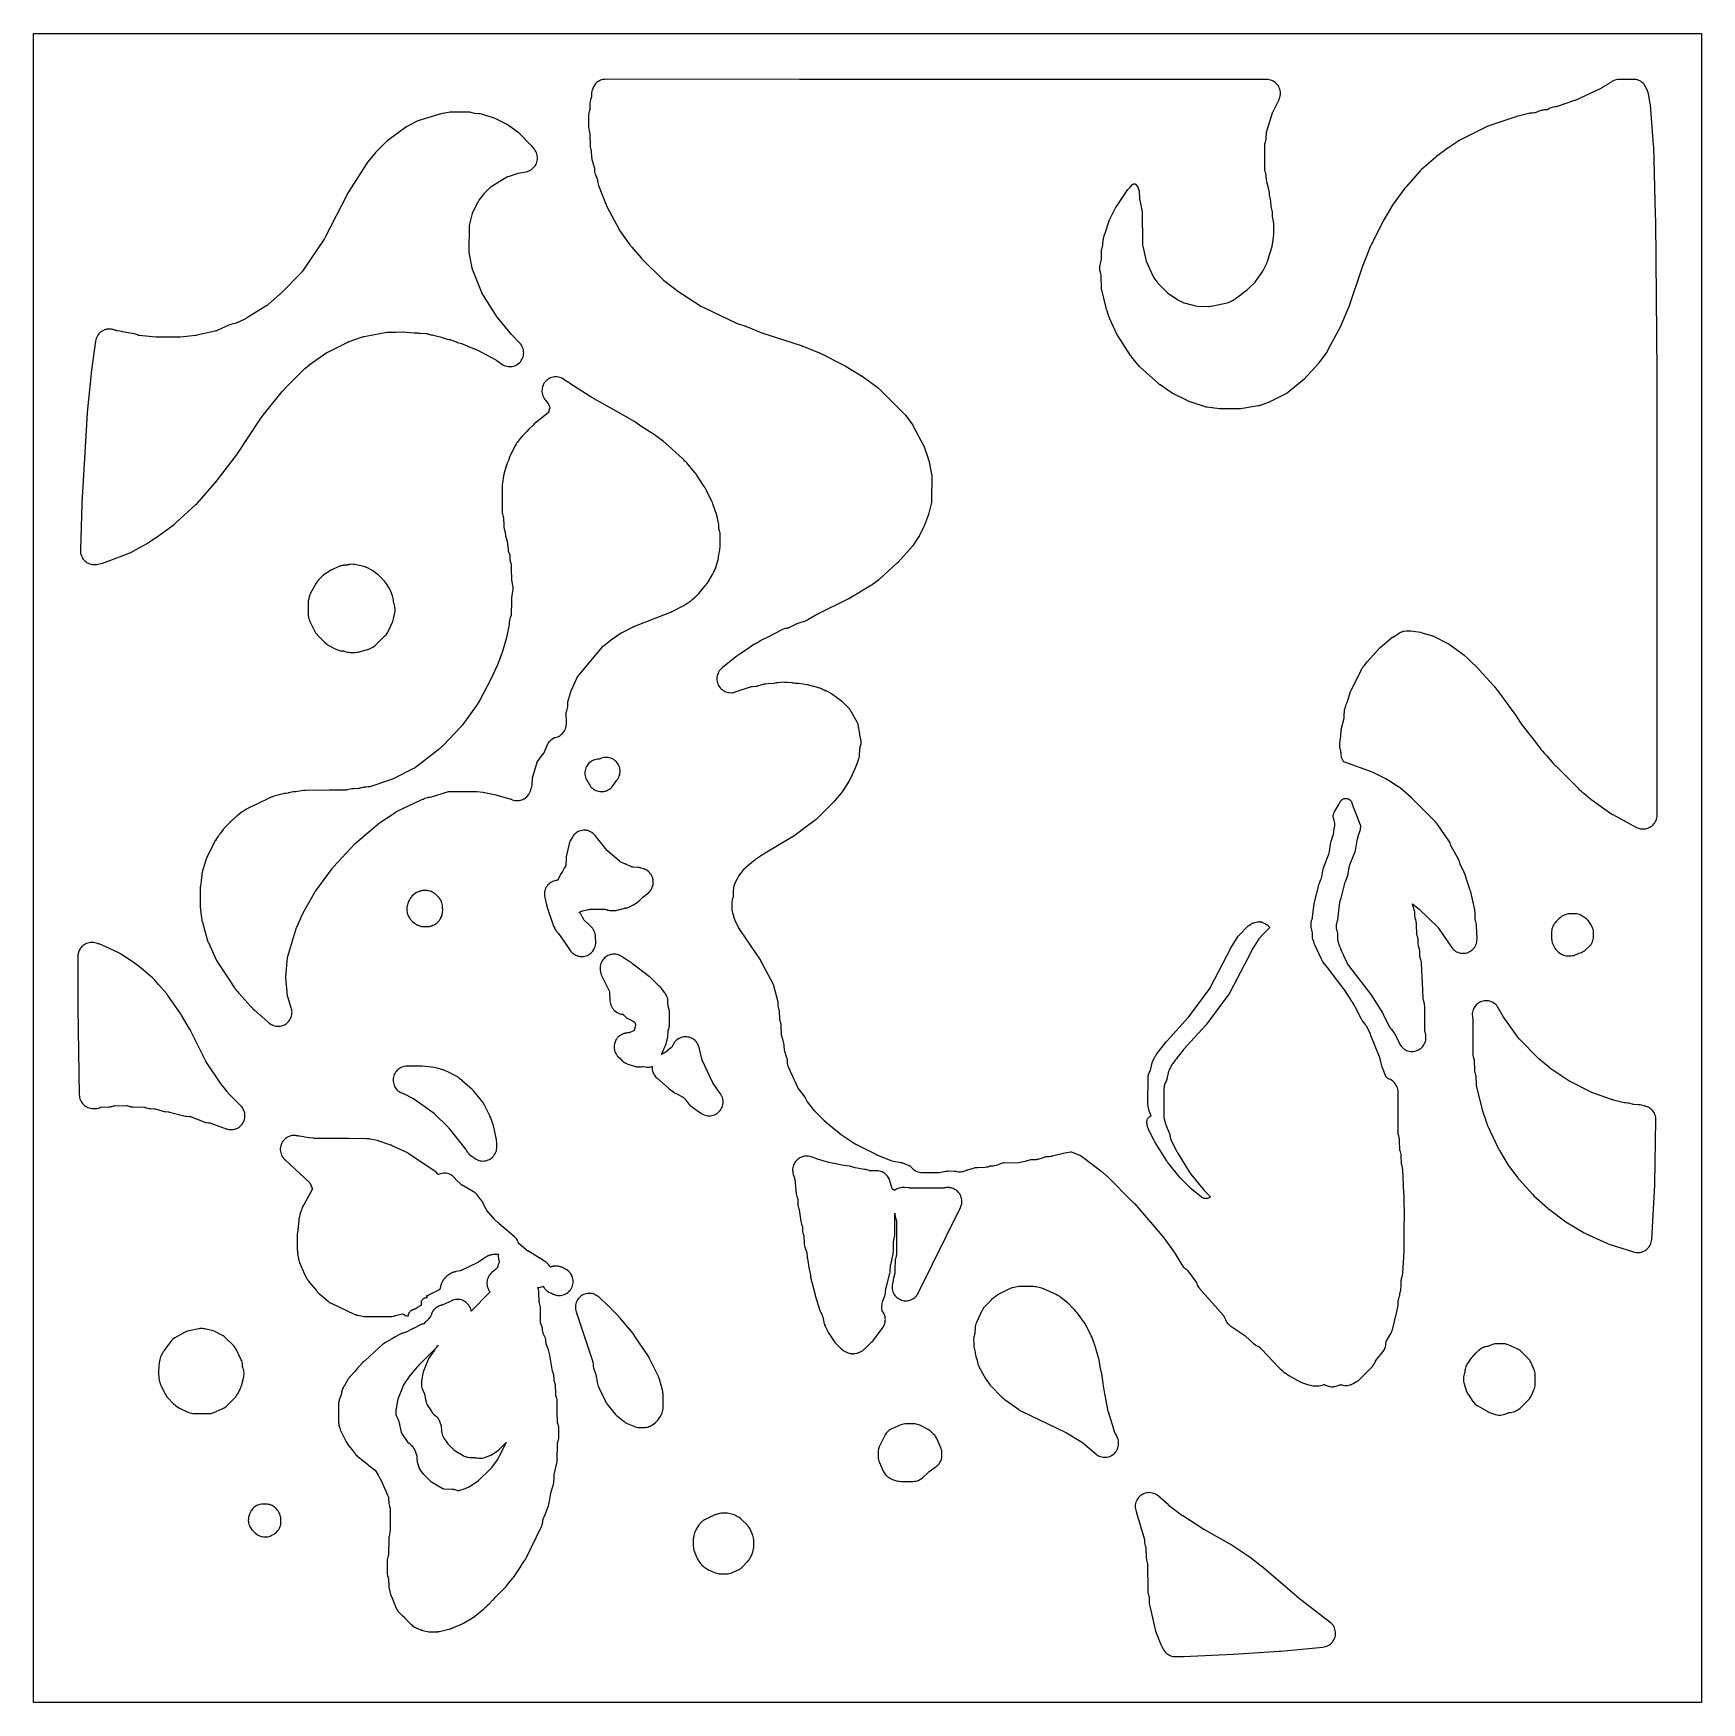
# Model space of a CAD drawing. Header units: millimetres. Extents: x 0 to 300, y 0 to 300.
import ezdxf

# ---------------------------------------------------------------- set-up
doc = ezdxf.new("R2010")
doc.units = ezdxf.units.MM
doc.layers.add('CUT', color=7, linetype='CONTINUOUS')

msp = doc.modelspace()

# ---------------------------------------------------------------- linework, layer by layer
at = {"layer": 'CUT'}
for points in [[(299.89, 0), (299.86, 0), (299.85, 0), (0.06, 0), (0.05, 0), (0.02, 0), (0.01, 0), (0.01, 0.01), (0, 0.01), (0, 0.02), (0, 0.05), (0, 0.06), (0, 299.94), (0, 299.95), (0, 299.98), (0, 299.99), (0.01, 300), (0.02, 300), (0.05, 300), (0.06, 300), (299.85, 300), (299.86, 300), (299.89, 300), (299.9, 300), (299.91, 300), (299.91, 299.99), (299.91, 299.98), (299.91, 299.95), (299.91, 299.94), (299.91, 0.06), (299.91, 0.05), (299.91, 0.02), (299.91, 0.01), (299.9, 0)], [(100.3, 278.88), (100.3, 278.82), (100.3, 278.75), (100.35, 277.76), (100.37, 277.55), (100.41, 277.35), (100.46, 277.14), (100.83, 275.96), (100.85, 275.88), (100.85, 275.87), (100.85, 275.78), (100.87, 275.4), (100.9, 275.14), (100.96, 274.88), (101.04, 274.63), (101.3, 273.96), (101.31, 273.93), (101.38, 273.77), (101.39, 273.73), (101.39, 273.72), (101.4, 273.71), (101.4, 273.7), (101.4, 273.67), (101.43, 273.37), (101.46, 273.12), (101.52, 272.89), (101.6, 272.66), (102.98, 269.19), (102.99, 269.16), (103.06, 268.96), (103.17, 268.74), (105.25, 264.88), (105.24, 264.88), (105.25, 264.86), (105.28, 264.82), (105.34, 264.7), (105.44, 264.54), (107.21, 262.02), (107.35, 261.85), (107.41, 261.79), (107.49, 261.69), (107.5, 261.68), (107.53, 261.65), (109.24, 259.66), (109.28, 259.62), (109.43, 259.45), (109.45, 259.43), (109.47, 259.42), (113.29, 255.67), (113.53, 255.46), (115.49, 253.97), (115.54, 253.93), (115.7, 253.81), (120.12, 250.94), (120.4, 250.79), (126.5, 247.87), (126.71, 247.78), (126.93, 247.71), (127.91, 247.44), (127.98, 247.42), (127.99, 247.41), (128.04, 247.39), (128.07, 247.38), (128.17, 247.34), (128.2, 247.32), (130.97, 246.17), (131.16, 246.1), (138, 243.89), (138.08, 243.86), (138.16, 243.84), (138.2, 243.82), (138.22, 243.81), (138.26, 243.8), (138.29, 243.79), (138.33, 243.78), (138.34, 243.78), (140.85, 242.77), (140.87, 242.76), (141.01, 242.7), (141.08, 242.67), (141.2, 242.62), (145.94, 240.25), (146.02, 240.22), (146.04, 240.21), (146.12, 240.16), (148.89, 238.48), (148.9, 238.47), (148.92, 238.46), (149.01, 238.39), (151.87, 236.28), (151.94, 236.22), (151.97, 236.2), (152.01, 236.16), (156.63, 231.54), (156.72, 231.44), (156.73, 231.44), (156.75, 231.41), (156.82, 231.33), (158.1, 229.56), (158.12, 229.52), (158.18, 229.42), (160.05, 225.95), (160.07, 225.92), (160.07, 225.9), (160.08, 225.89), (160.09, 225.86), (160.84, 223.61), (160.85, 223.56), (160.88, 223.48), (160.91, 223.39), (160.92, 223.34), (160.95, 223.27), (160.95, 223.26), (160.96, 223.24), (161.49, 220.79), (161.5, 220.75), (161.5, 220.71), (161.5, 220.69), (161.49, 215.9), (161.49, 215.89), (161.47, 215.74), (161.46, 215.68), (161.45, 215.67), (160.98, 213.75), (160.95, 213.65), (160.94, 213.63), (160.91, 213.54), (160.2, 211.6), (160.15, 211.48), (160.13, 211.43), (160.11, 211.37), (160.03, 211.19), (159.27, 209.71), (159.22, 209.6), (159.2, 209.57), (158.17, 208.03), (158.08, 207.92), (158.07, 207.9), (158.04, 207.87), (155.46, 204.95), (155.44, 204.93), (155.43, 204.92), (155.4, 204.89), (155.33, 204.83), (155.3, 204.81), (155.23, 204.76), (152.15, 201.98), (152.06, 201.89), (151.95, 201.78), (151.92, 201.75), (150.88, 200.98), (150.85, 200.96), (150.82, 200.94), (150.78, 200.91), (150.69, 200.85), (146.61, 198.4), (146.6, 198.39), (146.57, 198.38), (146.57, 198.37), (146.56, 198.37), (140.94, 195.59), (140.88, 195.56), (140.87, 195.56), (140.67, 195.45), (139.25, 194.58), (139.17, 194.55), (138.99, 194.46), (138.94, 194.44), (137.42, 193.94), (137.22, 193.86), (137.06, 193.78), (137.02, 193.76), (136.05, 193.27), (135.92, 193.2), (135.84, 193.14), (135.83, 193.14), (135.82, 193.14), (135.8, 193.14), (135.78, 193.13), (135.77, 193.13), (135.73, 193.12), (135.71, 193.12), (135.53, 193.1), (135.46, 193.09), (135.41, 193.08), (135.32, 193.06), (135.19, 193.04), (134.98, 192.98), (134.78, 192.9), (134.77, 192.9), (134.58, 192.81), (134.57, 192.81), (131.94, 191.42), (131.35, 191.19), (131.12, 191.08), (130.89, 190.95), (130.18, 190.49), (129.99, 190.38), (129.98, 190.38), (129.96, 190.37), (129.79, 190.28), (129.77, 190.27), (129.76, 190.27), (129.56, 190.14), (129.55, 190.14), (128.24, 189.25), (126.73, 188.23), (126.54, 188.11), (126.49, 188.08), (126.47, 188.06), (126.46, 188.06), (126.37, 187.99), (126.36, 187.98), (126.32, 187.95), (126.29, 187.93), (126.28, 187.93), (123.82, 185.97), (123.72, 185.88), (123.64, 185.8), (123.63, 185.8), (123.47, 185.62), (123.31, 185.42), (123.18, 185.21), (123.08, 184.98), (122.99, 184.75), (122.93, 184.51), (122.89, 184.26), (122.88, 184.01), (122.89, 183.76), (122.93, 183.52), (122.99, 183.28), (123.07, 183.04), (123.18, 182.82), (123.31, 182.61), (123.31, 182.6), (123.46, 182.41), (123.63, 182.22), (123.82, 182.06), (124.02, 181.91), (124.23, 181.79), (124.24, 181.79), (124.31, 181.76), (124.33, 181.75), (124.34, 181.74), (124.36, 181.73), (124.46, 181.68), (124.7, 181.6), (124.94, 181.55), (125.19, 181.52), (125.43, 181.51), (125.44, 181.51), (125.68, 181.53), (125.69, 181.53), (125.93, 181.57), (126.17, 181.64), (128.9, 182.55), (128.93, 182.56), (128.96, 182.57), (128.98, 182.57), (129, 182.58), (129.01, 182.58), (129.03, 182.59), (129.05, 182.6), (129.06, 182.6), (129.07, 182.6), (129.14, 182.6), (129.26, 182.61), (129.28, 182.61), (129.8, 182.66), (129.83, 182.66), (129.87, 182.66), (129.9, 182.67), (130.13, 182.7), (130.16, 182.71), (130.38, 182.77), (130.41, 182.78), (131.36, 183.09), (131.37, 183.09), (131.38, 183.1), (131.39, 183.1), (131.4, 183.1), (131.47, 183.11), (131.54, 183.12), (131.6, 183.12), (132.1, 183.18), (133.05, 183.22), (133.13, 183.23), (133.34, 183.25), (133.38, 183.26), (133.41, 183.27), (133.43, 183.27), (133.44, 183.27), (133.62, 183.31), (133.64, 183.31), (133.83, 183.36), (133.84, 183.36), (133.85, 183.36), (134.79, 183.44), (135.09, 183.42), (135.23, 183.41), (135.51, 183.39), (136.33, 183.33), (136.34, 183.33), (136.35, 183.33), (136.46, 183.3), (136.7, 183.25), (136.95, 183.23), (137.52, 183.21), (137.53, 183.21), (137.54, 183.21), (137.56, 183.21), (139.1, 182.99), (140.17, 182.7), (140.28, 182.67), (140.33, 182.66), (141.5, 182.34), (141.53, 182.33), (141.57, 182.32), (141.58, 182.31), (141.59, 182.31), (141.6, 182.3), (141.62, 182.29), (141.63, 182.29), (141.65, 182.28), (141.66, 182.28), (141.76, 182.23), (141.78, 182.22), (142, 182.11), (142.14, 182.04), (142.47, 181.86), (142.56, 181.82), (143.47, 181.35), (144.65, 180.54), (145.28, 180.03), (145.4, 179.91), (145.72, 179.61), (145.86, 179.47), (146.12, 179.22), (146.3, 179.04), (146.37, 178.97), (146.4, 178.94), (146.49, 178.85), (146.5, 178.84), (146.52, 178.82), (146.53, 178.81), (146.54, 178.79), (146.57, 178.76), (146.59, 178.74), (146.59, 178.73), (146.6, 178.72), (146.61, 178.71), (146.68, 178.62), (146.71, 178.57), (146.71, 178.56), (146.75, 178.49), (148.03, 176.28), (148.07, 176.22), (148.07, 176.21), (148.08, 176.19), (148.15, 176.05), (148.17, 176.03), (148.17, 176.02), (148.18, 175.99), (148.18, 175.97), (148.19, 175.94), (148.2, 175.9), (148.21, 175.87), (148.22, 175.83), (148.22, 175.82), (148.22, 175.8), (148.52, 174.11), (148.53, 173.91), (148.58, 173.64), (148.65, 173.38), (148.76, 172.77), (148.76, 172.76), (148.76, 172.75), (148.77, 172.74), (148.78, 172.67), (148.78, 172.63), (148.78, 172.61), (148.78, 172.6), (148.73, 172.28), (148.65, 171.96), (148.63, 171.89), (148.62, 171.87), (148.59, 171.74), (148.57, 171.63), (148.55, 171.52), (148.54, 171.36), (148.53, 171.3), (148.48, 170.29), (148.48, 170.24), (148.44, 170.08), (148.43, 170.03), (148.38, 169.81), (148.18, 169.11), (148.06, 168.69), (146.95, 166.23), (146.66, 165.66), (145.39, 163.68), (145.38, 163.66), (145.36, 163.63), (145.31, 163.57), (145.3, 163.55), (145.29, 163.53), (145.27, 163.51), (145.14, 163.36), (143.84, 161.83), (140.78, 158.77), (140.75, 158.74), (140.08, 158.23), (140.02, 158.19), (140.01, 158.18), (139.43, 157.74), (136.94, 155.88), (136.93, 155.87), (136.9, 155.85), (131.53, 152.67), (131.43, 152.6), (131.42, 152.59), (131.41, 152.58), (131.39, 152.57), (131.28, 152.51), (129.82, 151.53), (129.69, 151.43), (129.6, 151.36), (129.53, 151.31), (127.95, 149.97), (127.89, 149.92), (127.88, 149.9), (127.84, 149.87), (127.82, 149.85), (127.79, 149.83), (127.77, 149.81), (127.75, 149.79), (127.69, 149.73), (127.57, 149.59), (127.56, 149.57), (127.55, 149.56), (127.54, 149.54), (127.52, 149.52), (127.51, 149.51), (127.38, 149.34), (126.84, 148.63), (126.84, 148.62), (126.82, 148.59), (126.79, 148.55), (126.78, 148.54), (126.77, 148.53), (126.75, 148.5), (126.72, 148.45), (126.68, 148.4), (126.56, 148.19), (126.23, 147.54), (126.14, 147.35), (126.07, 147.15), (125.94, 146.73), (125.88, 146.49), (125.88, 146.47), (125.84, 146.24), (125.82, 146.01), (125.78, 144.86), (125.78, 144.83), (125.78, 144.77), (125.78, 144.76), (125.78, 144.74), (125.78, 144.73), (125.76, 144.67), (125.72, 144.57), (125.65, 144.35), (125.6, 144.14), (125.57, 143.91), (125.56, 143.69), (125.56, 142.71), (125.57, 142.45), (125.61, 142.19), (125.68, 141.94), (126.05, 140.79), (126.12, 140.62), (126.19, 140.44), (126.88, 139.06), (126.89, 139.04), (127.06, 138.75), (130.65, 133.48), (130.69, 133.42), (130.7, 133.39), (130.74, 133.32), (130.82, 133.16), (132.92, 129.24), (132.92, 129.23), (132.95, 129.18), (132.95, 129.17), (132.96, 129.16), (132.97, 129.15), (132.97, 129.14), (132.98, 129.11), (133.76, 126.2), (133.77, 126.16), (133.8, 126.06), (133.81, 126.03), (133.81, 126), (133.81, 125.99), (133.81, 125.91), (133.84, 125.3), (133.87, 125.01), (133.94, 124.74), (134.03, 124.47), (134.06, 124.39), (134.08, 124.33), (134.09, 124.31), (134.09, 124.29), (134.1, 124.26), (134.1, 124.24), (134.1, 124.17), (134.14, 123.04), (134.16, 122.8), (134.2, 122.56), (134.27, 122.33), (134.34, 122.12), (134.36, 122.07), (134.37, 122.04), (134.37, 122.03), (134.38, 122.02), (134.38, 122.01), (134.38, 122), (134.38, 121.94), (134.39, 121.63), (134.37, 121.51), (134.35, 121.26), (134.36, 121.01), (134.41, 120.47), (134.42, 120.34), (134.42, 120.29), (134.42, 120.25), (134.45, 120.04), (134.5, 119.82), (134.65, 119.26), (134.72, 119.03), (134.72, 119.02), (134.86, 118.51), (134.87, 118.48), (134.91, 118.28), (134.93, 118.21), (134.93, 118.14), (134.94, 117.78), (134.96, 117.55), (135, 117.32), (135.05, 117.1), (135.42, 115.92), (135.46, 115.82), (135.47, 115.79), (135.48, 115.76), (135.49, 115.68), (135.51, 115.08), (135.53, 114.84), (135.58, 114.6), (135.65, 114.37), (135.74, 114.14), (137.37, 110.62), (137.5, 110.38), (137.65, 110.16), (138.67, 108.83), (138.7, 108.78), (138.72, 108.76), (138.73, 108.74), (138.74, 108.73), (138.75, 108.7), (138.99, 108.2), (139.1, 108), (139.13, 107.95), (139.32, 107.68), (140.2, 106.58), (140.38, 106.37), (140.39, 106.36), (140.4, 106.36), (141.93, 104.84), (141.98, 104.79), (142.01, 104.76), (142.06, 104.72), (142.09, 104.69), (142.15, 104.64), (142.2, 104.6), (142.22, 104.58), (145.01, 102.27), (145.21, 102.12), (145.24, 102.1), (147.57, 100.53), (147.85, 100.37), (151.47, 98.55), (151.66, 98.46), (154.17, 97.46), (154.4, 97.38), (154.62, 97.33), (156.01, 97.06), (156.06, 97.05), (156.08, 97.04), (156.2, 97.02), (156.22, 97.02), (156.24, 97.01), (156.25, 97.01), (156.26, 97.01), (156.27, 97), (157.57, 96.5), (157.62, 96.48), (157.63, 96.47), (157.64, 96.47), (157.65, 96.46), (157.73, 96.36), (157.81, 96.25), (157.97, 96.05), (158.16, 95.88), (158.36, 95.73), (158.57, 95.59), (158.8, 95.48), (159.04, 95.39), (159.28, 95.33), (159.54, 95.29), (159.79, 95.28), (162.67, 95.29), (162.9, 95.3), (163.13, 95.33), (164.1, 95.52), (164.22, 95.53), (164.29, 95.54), (164.35, 95.54), (164.49, 95.55), (165.61, 95.52), (165.68, 95.52), (165.71, 95.51), (165.85, 95.49), (165.88, 95.49), (165.96, 95.47), (166.01, 95.47), (166.04, 95.46), (166.27, 95.42), (166.51, 95.4), (166.74, 95.41), (166.98, 95.43), (167.21, 95.48), (167.44, 95.55), (167.66, 95.64), (167.8, 95.72), (167.81, 95.72), (167.84, 95.73), (167.84, 95.74), (167.9, 95.75), (168.01, 95.78), (169.4, 96.16), (169.5, 96.18), (169.56, 96.19), (169.59, 96.2), (169.6, 96.2), (169.63, 96.2), (169.72, 96.2), (171.11, 96.25), (171.37, 96.27), (171.63, 96.32), (171.87, 96.4), (171.95, 96.43), (171.96, 96.44), (172.03, 96.46), (172.07, 96.47), (172.12, 96.48), (172.13, 96.48), (172.55, 96.5), (172.81, 96.53), (173.06, 96.58), (173.3, 96.65), (174.23, 97), (174.24, 97), (174.26, 97.01), (174.28, 97.01), (174.41, 97.02), (177.12, 97.09), (177.42, 97.12), (177.7, 97.17), (178.52, 97.4), (178.68, 97.44), (178.7, 97.44), (179.15, 97.54), (179.31, 97.59), (179.33, 97.59), (179.34, 97.59), (179.36, 97.59), (179.59, 97.6), (180.06, 97.62), (180.1, 97.62), (180.34, 97.64), (180.36, 97.64), (180.46, 97.66), (180.59, 97.68), (180.62, 97.69), (180.66, 97.7), (180.84, 97.75), (181.78, 98.05), (181.88, 98.08), (181.99, 98.12), (182.01, 98.13), (182.02, 98.13), (182.04, 98.13), (182.09, 98.13), (182.14, 98.13), (182.2, 98.14), (182.27, 98.14), (182.51, 98.16), (182.58, 98.16), (182.83, 98.18), (182.98, 98.21), (183.03, 98.21), (183.07, 98.22), (183.23, 98.26), (185.44, 98.82), (186.48, 98.98), (186.49, 98.98), (186.5, 98.98), (186.54, 98.97), (186.56, 98.97), (186.64, 98.96), (186.75, 98.95), (186.77, 98.95), (188.06, 98.41), (188.13, 98.38), (188.14, 98.38), (188.17, 98.36), (188.19, 98.35), (188.22, 98.33), (188.5, 98.13), (188.53, 98.11), (188.55, 98.1), (188.66, 98.02), (191.92, 95.57), (192.95, 94.67), (192.96, 94.67), (197.73, 89.89), (197.73, 89.88), (197.74, 89.87), (197.8, 89.82), (197.81, 89.81), (197.82, 89.81), (197.88, 89.74), (197.93, 89.69), (197.99, 89.63), (202.9, 83.91), (202.91, 83.9), (202.91, 83.89), (202.93, 83.87), (202.94, 83.86), (202.95, 83.85), (202.96, 83.84), (202.96, 83.83), (202.97, 83.82), (203.03, 83.75), (205.07, 80.97), (205.09, 80.95), (205.12, 80.9), (205.22, 80.76), (206.47, 78.69), (206.48, 78.68), (206.62, 78.47), (206.78, 78.28), (206.79, 78.27), (206.96, 78.1), (206.98, 78.08), (207.09, 78), (207.13, 77.97), (207.15, 77.95), (207.16, 77.94), (207.19, 77.92), (207.21, 77.91), (207.3, 77.84), (207.32, 77.83), (207.33, 77.82), (207.43, 77.74), (207.44, 77.73), (207.45, 77.71), (207.46, 77.71), (207.49, 77.66), (207.52, 77.62), (208.87, 75.83), (208.89, 75.8), (208.91, 75.77), (208.93, 75.74), (209.04, 75.58), (209.04, 75.57), (209.05, 75.56), (209.05, 75.55), (209.08, 75.49), (209.16, 75.26), (209.25, 75.05), (209.36, 74.84), (209.37, 74.84), (209.37, 74.83), (209.49, 74.64), (209.51, 74.63), (209.51, 74.62), (209.63, 74.46), (209.66, 74.43), (213.88, 69.62), (213.92, 69.58), (213.92, 69.57), (213.96, 69.53), (213.98, 69.52), (213.98, 69.51), (213.99, 69.5), (214.01, 69.48), (214.01, 69.47), (214.02, 69.46), (214.03, 69.45), (214.03, 69.43), (214.2, 69.07), (214.21, 69.04), (214.25, 68.97), (214.31, 68.83), (214.33, 68.77), (214.35, 68.73), (214.43, 68.55), (214.45, 68.52), (214.47, 68.49), (214.56, 68.35), (214.57, 68.33), (214.7, 68.16), (214.71, 68.14), (214.85, 67.99), (214.86, 67.98), (214.87, 67.97), (214.9, 67.95), (215.04, 67.82), (215.23, 67.68), (215.26, 67.66), (217.77, 65.96), (217.87, 65.89), (217.9, 65.86), (219.31, 64.58), (219.51, 64.43), (219.52, 64.42), (219.74, 64.27), (220.21, 64), (220.34, 63.93), (220.37, 63.92), (220.4, 63.9), (220.42, 63.89), (220.44, 63.88), (220.45, 63.88), (220.46, 63.86), (220.47, 63.86), (220.48, 63.85), (220.49, 63.84), (220.5, 63.83), (220.53, 63.8), (220.61, 63.72), (220.68, 63.65), (220.79, 63.52), (223.89, 60.23), (224.14, 60), (224.36, 59.82), (224.47, 59.71), (224.48, 59.7), (224.63, 59.55), (224.64, 59.55), (224.81, 59.41), (224.82, 59.41), (225, 59.28), (225.13, 59.21), (225.14, 59.2), (225.15, 59.19), (225.36, 59.02), (225.53, 58.9), (225.71, 58.79), (227.73, 57.67), (227.74, 57.67), (227.77, 57.64), (227.87, 57.58), (227.89, 57.57), (228.14, 57.47), (228.18, 57.45), (228.69, 57.27), (228.88, 57.21), (229.07, 57.17), (229.56, 57.08), (229.57, 57.08), (229.58, 57.08), (229.79, 57.02), (230.08, 56.96), (230.22, 56.95), (230.33, 56.93), (230.36, 56.93), (230.37, 56.93), (230.43, 56.92), (230.64, 56.91), (230.86, 56.91), (231.14, 56.93), (231.42, 56.97), (231.69, 57.05), (231.97, 57.15), (231.99, 57.16), (232, 57.16), (232.01, 57.17), (232.02, 57.17), (232.03, 57.17), (232.04, 57.16), (232.07, 57.15), (232.08, 57.15), (232.09, 57.15), (232.1, 57.14), (232.11, 57.14), (232.63, 56.95), (232.64, 56.94), (232.79, 56.89), (232.86, 56.87), (232.87, 56.87), (232.88, 56.87), (232.88, 56.86), (232.89, 56.86), (232.9, 56.86), (232.94, 56.85), (233.1, 56.82), (233.12, 56.81), (233.36, 56.78), (233.42, 56.78), (233.61, 56.78), (233.67, 56.78), (233.79, 56.79), (233.84, 56.8), (233.85, 56.8), (233.86, 56.8), (233.88, 56.81), (233.9, 56.81), (233.91, 56.81), (234.15, 56.85), (234.38, 56.92), (234.92, 57.11), (234.98, 57.14), (235.01, 57.15), (235.03, 57.15), (235.04, 57.15), (235.09, 57.14), (235.32, 57.08), (235.55, 57.03), (235.78, 57.01), (236.02, 57), (236.26, 57.02), (236.49, 57.06), (236.72, 57.12), (236.73, 57.13), (236.87, 57.17), (236.94, 57.2), (236.95, 57.2), (237.01, 57.23), (237.16, 57.29), (237.18, 57.3), (237.27, 57.35), (237.87, 57.69), (237.9, 57.7), (238.11, 57.83), (238.3, 57.97), (238.47, 58.13), (239.24, 58.91), (240.52, 60.18), (240.56, 60.23), (240.68, 60.35), (240.73, 60.42), (240.77, 60.48), (240.82, 60.54), (240.85, 60.58), (240.88, 60.63), (240.91, 60.68), (240.94, 60.74), (241.01, 60.84), (241.01, 60.85), (241.04, 60.89), (241.26, 61.31), (241.29, 61.36), (241.31, 61.4), (241.32, 61.41), (241.33, 61.42), (241.34, 61.44), (241.34, 61.45), (241.35, 61.47), (242.62, 63.06), (242.63, 63.08), (242.77, 63.27), (242.77, 63.28), (242.89, 63.48), (242.9, 63.49), (242.91, 63.51), (242.99, 63.7), (243, 63.72), (243.02, 63.78), (243.07, 63.92), (243.07, 63.94), (243.09, 64.02), (243.1, 64.03), (243.1, 64.05), (243.13, 64.16), (243.16, 64.39), (243.21, 64.91), (243.21, 64.93), (243.21, 64.95), (243.22, 64.96), (243.22, 64.97), (243.23, 64.99), (243.25, 65.03), (243.25, 65.04), (244.02, 66.32), (244.03, 66.33), (244.08, 66.43), (244.14, 66.54), (244.14, 66.55), (244.24, 66.77), (244.31, 67.01), (245.04, 69.98), (245.05, 70), (245.26, 70.84), (245.26, 70.85), (245.3, 71.07), (245.3, 71.08), (245.3, 71.1), (245.31, 71.13), (245.31, 71.14), (245.32, 71.19), (245.33, 71.3), (245.33, 71.31), (245.38, 72.15), (245.38, 72.27), (245.39, 72.3), (245.4, 72.33), (245.4, 72.34), (245.4, 72.35), (245.41, 72.36), (245.5, 72.58), (245.56, 72.79), (245.6, 73.02), (245.63, 73.24), (245.64, 73.4), (245.82, 74.18), (245.86, 74.41), (245.88, 74.65), (245.89, 74.89), (245.89, 74.9), (245.9, 75.18), (245.9, 75.19), (245.9, 75.29), (245.91, 75.49), (245.92, 75.78), (245.93, 76.01), (245.93, 76.03), (245.93, 76.05), (245.93, 76.06), (245.93, 76.08), (245.93, 76.09), (245.93, 76.1), (245.93, 76.12), (245.93, 76.14), (245.93, 76.15), (245.94, 76.15), (245.96, 76.2), (246.03, 76.38), (246.1, 76.62), (246.11, 76.67), (246.16, 76.87), (246.19, 77.12), (246.19, 77.13), (246.19, 77.18), (246.43, 81.05), (246.43, 81.2), (246.43, 81.27), (246.43, 81.33), (246.44, 81.5), (246.44, 81.64), (246.44, 81.72), (246.44, 81.81), (246.45, 81.99), (246.45, 82), (246.45, 82.13), (246.45, 82.2), (246.45, 82.21), (246.45, 84.35), (246.47, 88.56), (246.47, 88.57), (246.47, 88.67), (246.47, 88.77), (246.45, 89.28), (246.45, 90.21), (246.45, 90.27), (246.45, 90.39), (246.43, 90.78), (246.43, 90.79), (246.43, 90.81), (246.43, 91.08), (246.43, 91.09), (246.42, 91.35), (246.4, 91.52), (246.39, 91.56), (246.39, 91.59), (246.39, 91.61), (246.39, 91.63), (246.19, 95.81), (246.16, 96.08), (246.15, 96.1), (246.12, 96.24), (246.11, 96.29), (246.1, 96.34), (246.1, 96.36), (246.04, 96.54), (246.02, 96.6), (246.02, 96.61), (245.99, 96.69), (245.97, 96.75), (245.96, 96.76), (245.96, 96.77), (245.93, 96.83), (245.93, 96.84), (245.93, 96.85), (245.93, 96.89), (245.93, 96.94), (245.9, 98.28), (245.88, 98.52), (245.84, 98.76), (245.78, 98.99), (245.7, 99.21), (245.68, 99.25), (245.66, 99.33), (245.66, 99.36), (245.61, 100.92), (245.61, 100.93), (245.61, 100.99), (245.6, 101.15), (245.6, 101.17), (245.59, 101.18), (245.59, 101.19), (245.59, 101.21), (245.59, 101.22), (245.59, 101.23), (245.59, 101.26), (245.57, 101.37), (245.56, 101.42), (245.56, 101.43), (245.55, 101.44), (245.55, 101.45), (245.55, 101.47), (245.54, 101.52), (245.52, 101.59), (245.45, 101.89), (245.41, 102.02), (245.41, 102.03), (245.39, 102.09), (245.39, 102.12), (245.38, 102.13), (245.38, 102.14), (245.38, 102.15), (245.38, 102.2), (245.38, 102.21), (245.34, 109.73), (245.33, 109.98), (245.29, 110.23), (245.22, 110.48), (245.14, 110.71), (245.02, 110.94), (244.89, 111.15), (244.74, 111.35), (244.56, 111.53), (244.37, 111.69), (244.17, 111.84), (243.95, 111.96), (243.72, 112.06), (243.66, 112.08), (243.6, 112.11), (243.59, 112.12), (243.57, 112.13), (243.5, 112.18), (243.41, 112.25), (243.39, 112.27), (243.38, 112.28), (243.29, 112.37), (243.28, 112.38), (243.27, 112.39), (243.26, 112.39), (243.25, 112.41), (243.23, 112.45), (243.2, 112.49), (243.16, 112.56), (243.15, 112.58), (243.14, 112.59), (243.12, 112.62), (243.11, 112.65), (243.1, 112.66), (243.08, 112.71), (242.52, 114.1), (242.5, 114.16), (242.49, 114.19), (242.42, 114.42), (242.42, 114.43), (242.13, 115.71), (242.08, 115.9), (242.01, 116.08), (240.47, 119.92), (240.39, 120.11), (240.37, 120.15), (239.7, 121.49), (239.56, 121.72), (239.4, 121.94), (238.93, 122.52), (238.92, 122.53), (238.88, 122.59), (238.81, 122.69), (238.74, 122.81), (237.7, 124.94), (237.56, 125.18), (237.12, 125.87), (237.12, 125.88), (237.11, 125.89), (237, 126.08), (235.71, 128.09), (235.71, 128.1), (235.69, 128.12), (235.53, 128.35), (235.53, 128.36), (234.71, 129.42), (234.69, 129.45), (233.17, 131.42), (232.87, 131.8), (231.84, 133.14), (231.76, 133.25), (231.75, 133.27), (231.74, 133.28), (231.73, 133.29), (231.72, 133.31), (231.71, 133.33), (231.65, 133.42), (231.63, 133.45), (231.63, 133.46), (231.62, 133.48), (231.56, 133.6), (230.32, 136.32), (230.28, 136.42), (230.26, 136.49), (230.24, 136.54), (230.24, 136.55), (230.03, 137.2), (229.98, 137.35), (229.98, 137.36), (229.98, 137.38), (229.97, 137.47), (229.97, 137.55), (229.94, 138.32), (229.91, 138.59), (229.86, 138.86), (229.77, 139.12), (229.77, 139.13), (229.75, 139.2), (229.74, 139.2), (229.72, 139.29), (229.72, 139.3), (229.72, 139.31), (229.72, 139.39), (229.71, 139.54), (229.71, 140.15), (229.72, 140.26), (229.71, 140.24), (229.73, 140.35), (229.76, 140.44), (229.8, 140.56), (229.88, 140.78), (229.94, 140.99), (229.97, 141.22), (230.25, 143.54), (230.25, 143.6), (230.27, 143.68), (230.29, 143.81), (231.08, 146.95), (231.09, 146.95), (231.1, 146.99), (231.1, 147.03), (231.14, 147.13), (231.47, 147.95), (231.55, 148.18), (231.61, 148.42), (231.88, 149.86), (231.91, 149.98), (231.93, 150.05), (231.95, 150.11), (231.97, 150.17), (231.97, 150.18), (231.99, 150.22), (232.87, 152.47), (232.95, 152.71), (233.01, 152.97), (233.28, 154.63), (233.3, 154.74), (233.31, 154.77), (233.33, 154.83), (233.33, 154.84), (233.71, 156.08), (233.78, 156.36), (233.81, 156.65), (233.83, 156.91), (233.85, 157.08), (233.86, 157.12), (233.86, 157.15), (233.89, 157.28), (233.94, 157.54), (233.96, 157.8), (233.95, 158.06), (233.92, 158.32), (233.85, 158.58), (233.74, 158.95), (233.73, 158.98), (233.72, 159.02), (233.71, 159.05), (233.7, 159.08), (233.7, 159.1), (233.7, 159.12), (233.69, 159.17), (233.69, 159.21), (233.69, 159.32), (233.69, 159.38), (233.7, 159.43), (233.7, 159.44), (233.72, 159.53), (233.74, 159.6), (233.81, 159.87), (233.85, 159.99), (233.86, 160), (233.89, 160.07), (233.92, 160.13), (233.95, 160.18), (233.96, 160.19), (234.32, 160.82), (234.67, 161.41), (234.69, 161.44), (234.74, 161.53), (234.75, 161.54), (234.82, 161.67), (234.86, 161.76), (234.87, 161.76), (234.89, 161.8), (234.93, 161.9), (234.94, 161.91), (234.97, 161.95), (235, 162.01), (235.07, 162.09), (235.13, 162.17), (235.14, 162.17), (235.21, 162.23), (235.22, 162.24), (235.23, 162.25), (235.3, 162.31), (235.35, 162.34), (235.4, 162.37), (235.47, 162.41), (235.5, 162.43), (235.53, 162.44), (235.55, 162.45), (235.62, 162.47), (235.66, 162.48), (235.69, 162.48), (235.78, 162.5), (235.84, 162.5), (235.87, 162.51), (235.98, 162.51), (235.99, 162.51), (236.05, 162.51), (236.11, 162.5), (236.16, 162.49), (236.19, 162.48), (236.26, 162.47), (236.34, 162.44), (236.35, 162.44), (236.4, 162.42), (236.41, 162.41), (236.44, 162.4), (236.48, 162.37), (236.57, 162.32), (236.59, 162.31), (236.6, 162.3), (236.62, 162.29), (236.72, 162.21), (236.74, 162.19), (236.79, 162.14), (236.81, 162.13), (236.83, 162.09), (236.89, 162.01), (236.9, 162), (236.91, 161.99), (236.94, 161.92), (236.98, 161.85), (237.01, 161.77), (237.03, 161.72), (237.05, 161.65), (237.07, 161.6), (237.1, 161.5), (238.55, 157.77), (238.58, 157.7), (238.58, 157.69), (238.58, 157.64), (238.57, 157.64), (238.56, 157.38), (238.54, 157.12), (238.54, 157.03), (238.54, 157.02), (238.54, 157.01), (238.53, 157), (238.53, 156.99), (238.53, 156.98), (238.52, 156.94), (238.52, 156.93), (238.52, 156.92), (238.5, 156.88), (238.5, 156.87), (238.38, 156.48), (238.33, 156.34), (238.29, 156.21), (238.17, 155.83), (238.05, 155.45), (238.05, 155.44), (238.05, 155.43), (238.02, 155.31), (237.97, 155.11), (237.97, 155.1), (237.97, 155.09), (237.94, 154.93), (237.65, 153.16), (237.65, 153.15), (237.65, 153.13), (237.64, 153.1), (237.64, 153.09), (237.63, 153.06), (237.62, 153.05), (237.57, 152.92), (237.55, 152.86), (237.45, 152.6), (237.34, 152.33), (237.22, 152.03), (237.2, 151.98), (236.69, 150.7), (236.69, 150.69), (236.66, 150.63), (236.63, 150.55), (236.55, 150.33), (236.55, 150.31), (236.55, 150.29), (236.5, 150.1), (236.22, 148.61), (236.21, 148.57), (236.21, 148.56), (236.2, 148.55), (236.19, 148.5), (236.19, 148.48), (236.19, 148.47), (236.19, 148.46), (236.18, 148.45), (236.18, 148.43), (236.18, 148.42), (236.17, 148.38), (236.16, 148.37), (236.16, 148.36), (236.14, 148.31), (235.76, 147.35), (235.73, 147.27), (235.65, 147.02), (235.63, 146.95), (235.04, 144.59), (234.94, 144.19), (234.89, 144.01), (234.82, 143.73), (234.82, 143.72), (234.76, 143.4), (234.44, 140.67), (234.44, 140.65), (234.44, 140.63), (234.43, 140.61), (234.43, 140.59), (234.42, 140.56), (234.42, 140.55), (234.41, 140.54), (234.41, 140.53), (234.41, 140.52), (234.4, 140.5), (234.39, 140.49), (234.34, 140.36), (234.33, 140.33), (234.33, 140.32), (234.33, 140.31), (234.32, 140.28), (234.31, 140.26), (234.25, 140.03), (234.25, 140.02), (234.25, 140), (234.24, 139.99), (234.24, 139.98), (234.24, 139.97), (234.21, 139.78), (234.21, 139.77), (234.2, 139.53), (234.2, 139.51), (234.2, 139.45), (234.2, 139.44), (234.21, 139.22), (234.22, 139.21), (234.22, 139.2), (234.22, 139.19), (234.22, 139.17), (234.22, 139.16), (234.22, 139.14), (234.24, 138.99), (234.26, 138.91), (234.3, 138.76), (234.33, 138.66), (234.37, 138.54), (234.42, 138.42), (234.42, 138.41), (234.43, 138.4), (234.43, 138.39), (234.43, 138.38), (234.43, 138.36), (234.43, 138.34), (234.43, 138.31), (234.47, 137.24), (234.49, 137), (234.5, 136.94), (234.51, 136.91), (234.52, 136.88), (234.52, 136.86), (234.54, 136.76), (234.57, 136.65), (234.57, 136.64), (234.57, 136.63), (234.58, 136.59), (234.6, 136.52), (234.68, 136.27), (234.74, 136.09), (234.75, 136.06), (234.76, 136.05), (234.85, 135.82), (234.96, 135.58), (235, 135.49), (235.01, 135.46), (235.19, 135.06), (235.53, 134.31), (235.55, 134.27), (235.6, 134.16), (236.13, 132.99), (236.13, 132.98), (236.26, 132.74), (236.26, 132.73), (236.42, 132.5), (236.43, 132.49), (240.45, 127.24), (240.55, 127.1), (240.56, 127.08), (242.53, 123.98), (242.55, 123.96), (242.57, 123.93), (242.6, 123.87), (242.61, 123.84), (243.64, 121.76), (243.71, 121.62), (243.72, 121.6), (243.73, 121.59), (243.73, 121.58), (243.75, 121.54), (243.87, 121.34), (243.87, 121.33), (244.02, 121.13), (244.04, 121.11), (244.06, 121.08), (244.16, 120.96), (244.58, 120.45), (244.59, 120.44), (244.6, 120.42), (244.62, 120.4), (244.63, 120.39), (244.65, 120.36), (244.65, 120.35), (244.66, 120.33), (244.67, 120.31), (245.47, 118.71), (245.5, 118.66), (245.51, 118.64), (245.53, 118.59), (245.55, 118.55), (245.62, 118.39), (245.63, 118.37), (245.72, 118.22), (245.74, 118.19), (245.75, 118.18), (245.75, 118.17), (245.76, 118.16), (245.89, 117.98), (245.9, 117.96), (246.06, 117.77), (246.24, 117.6), (246.44, 117.46), (246.65, 117.33), (246.87, 117.22), (247.1, 117.13), (247.34, 117.07), (247.58, 117.03), (247.83, 117.02), (248.07, 117.03), (248.32, 117.06), (248.56, 117.12), (248.79, 117.2), (249.01, 117.31), (249.22, 117.43), (249.42, 117.58), (249.61, 117.74), (249.77, 117.92), (249.92, 118.12), (250.05, 118.33), (250.15, 118.55), (250.24, 118.78), (250.3, 119.02), (250.34, 119.26), (250.35, 119.51), (250.34, 119.75), (250.3, 120), (250.3, 120.01), (250.24, 120.33), (250.22, 120.44), (250.21, 120.47), (250.17, 120.68), (250.17, 120.69), (250.17, 120.71), (250.16, 120.72), (250.16, 120.74), (250.16, 120.76), (250.16, 120.77), (250.16, 120.78), (250.16, 120.8), (250.16, 120.82), (250.16, 120.94), (250.16, 121.06), (250.15, 121.26), (250.14, 122.49), (250.12, 125.16), (250.12, 125.18), (250.11, 125.38), (250.11, 125.39), (250.11, 125.41), (250.1, 125.49), (250.09, 125.56), (250.08, 125.57), (250.08, 125.58), (250.08, 125.59), (250.07, 125.64), (250.05, 125.71), (250.03, 125.8), (250.03, 125.82), (250.03, 125.83), (250.02, 125.87), (249.97, 126.04), (249.93, 126.19), (249.91, 126.24), (249.9, 126.28), (249.89, 126.32), (249.89, 126.33), (249.89, 126.34), (249.88, 126.35), (249.88, 126.38), (249.88, 126.41), (249.87, 126.42), (249.87, 126.43), (249.87, 126.45), (249.87, 126.49), (249.87, 126.5), (249.87, 126.53), (249.87, 126.54), (249.87, 126.55), (249.86, 126.56), (249.86, 126.58), (249.86, 126.59), (249.85, 126.84), (249.84, 127.12), (249.82, 127.5), (249.79, 128.1), (249.56, 132.88), (249.55, 133.04), (249.5, 133.3), (249.43, 133.56), (249.41, 133.62), (249.4, 133.63), (249.36, 133.76), (249.31, 133.87), (249.3, 133.88), (249.3, 133.89), (249.3, 133.9), (249.3, 133.91), (249.29, 133.92), (249.29, 133.93), (249.28, 133.95), (249.28, 133.96), (249.28, 133.97), (249.28, 133.98), (249.28, 134), (249.28, 134.02), (249.25, 134.86), (249.25, 134.87), (249.25, 134.88), (249.25, 134.94), (249.25, 134.96), (249.24, 135.14), (249.23, 135.18), (249.22, 135.24), (249.22, 135.26), (249.21, 135.28), (249.2, 135.34), (249.19, 135.4), (249.13, 135.62), (249.13, 135.63), (249.12, 135.66), (249.06, 135.83), (249.03, 135.9), (249.02, 135.92), (249.01, 135.93), (249.01, 135.94), (249.01, 135.95), (249, 135.96), (249, 135.97), (249, 135.98), (248.99, 135.98), (248.99, 135.99), (248.99, 136), (248.99, 136.01), (248.99, 136.02), (248.99, 136.04), (248.99, 136.05), (248.99, 136.07), (248.99, 136.09), (248.98, 136.43), (248.97, 136.69), (248.97, 136.74), (248.96, 136.83), (248.96, 136.92), (248.96, 136.93), (248.96, 136.99), (248.96, 137), (248.95, 137.18), (248.94, 137.23), (248.94, 137.24), (248.94, 137.25), (248.93, 137.27), (248.92, 137.34), (248.92, 137.35), (248.91, 137.42), (248.88, 137.55), (248.85, 137.66), (248.79, 137.82), (248.77, 137.89), (248.72, 138.01), (248.71, 138.03), (248.71, 138.04), (248.7, 138.05), (248.7, 138.06), (248.7, 138.07), (248.7, 138.08), (248.7, 138.09), (248.7, 138.13), (248.7, 138.15), (248.7, 138.34), (248.67, 139.57), (248.66, 139.71), (248.66, 139.76), (248.66, 139.8), (248.66, 139.83), (248.66, 139.85), (248.66, 139.86), (248.66, 139.87), (248.66, 139.88), (248.65, 140.07), (248.65, 140.08), (248.64, 140.09), (248.64, 140.1), (248.64, 140.12), (248.64, 140.15), (248.63, 140.19), (248.62, 140.22), (248.62, 140.24), (248.6, 140.34), (248.6, 140.35), (248.6, 140.37), (248.59, 140.42), (248.51, 140.69), (248.47, 140.77), (248.46, 140.78), (248.46, 140.79), (248.46, 140.8), (248.44, 140.85), (248.43, 140.86), (248.43, 140.87), (248.42, 140.9), (248.42, 140.91), (248.41, 140.91), (248.41, 140.92), (248.41, 140.93), (248.41, 140.94), (248.41, 140.95), (248.41, 140.96), (248.37, 141.72), (248.37, 141.74), (248.37, 141.81), (248.37, 141.82), (248.37, 141.83), (248.36, 142), (248.35, 142.03), (248.35, 142.04), (248.34, 142.09), (248.34, 142.11), (248.34, 142.13), (248.32, 142.25), (248.29, 142.33), (248.28, 142.38), (248.26, 142.45), (248.25, 142.5), (247.92, 143.5), (247.92, 143.51), (247.92, 143.52), (247.92, 143.53), (247.92, 143.55), (247.93, 143.54), (247.94, 143.54), (249.16, 142.59), (252.52, 139.28), (252.52, 139.27), (252.75, 138.99), (254.97, 135.76), (255.11, 135.56), (255.28, 135.38), (255.46, 135.22), (255.66, 135.08), (255.87, 134.95), (256.09, 134.85), (256.32, 134.77), (256.56, 134.71), (256.8, 134.68), (257.05, 134.67), (257.29, 134.68), (257.53, 134.72), (257.77, 134.78), (258, 134.87), (258.22, 134.97), (258.43, 135.1), (258.62, 135.24), (258.8, 135.41), (258.97, 135.59), (259.11, 135.79), (259.24, 136), (259.34, 136.22), (259.42, 136.45), (259.48, 136.68), (259.52, 136.93), (259.53, 137.17), (259.53, 137.19), (259.53, 137.27), (259.53, 137.29), (259.53, 137.31), (259.46, 139.59), (259.44, 139.83), (259.4, 140.07), (259.33, 140.3), (259.25, 140.54), (259.24, 140.57), (259.22, 140.63), (259.22, 140.64), (259.22, 140.7), (259.18, 142.01), (259.16, 142.25), (259.12, 142.49), (258.39, 145.7), (258.39, 145.71), (258.32, 145.96), (257.26, 149.13), (257.19, 149.32), (257.11, 149.5), (256.52, 150.63), (256.51, 150.64), (256.51, 150.65), (256.51, 150.66), (256.49, 150.72), (256.48, 150.76), (256.47, 150.8), (256.45, 150.87), (256.44, 150.93), (256.38, 151.16), (256.29, 151.38), (256.19, 151.59), (254.93, 153.82), (254.92, 153.85), (254.9, 153.87), (254.86, 153.94), (254.85, 153.96), (254.85, 153.97), (254.85, 153.98), (254.84, 153.99), (254.83, 154.02), (254.81, 154.11), (254.77, 154.25), (254.76, 154.28), (254.68, 154.5), (254.57, 154.71), (254.45, 154.91), (252.34, 157.96), (252.2, 158.14), (252.05, 158.3), (247.82, 162.56), (247.68, 162.7), (245.78, 164.33), (245.63, 164.44), (245.47, 164.55), (243.43, 165.83), (243.4, 165.85), (243.14, 166), (240.84, 167.16), (240.55, 167.28), (235.61, 169.06), (235.57, 169.07), (235.56, 169.07), (235.56, 169.08), (235.55, 169.08), (235.55, 169.09), (235.52, 169.13), (235.2, 169.75), (235.18, 169.79), (235.17, 169.82), (235.16, 169.84), (235.16, 169.85), (235.15, 169.92), (235.11, 170.41), (235.09, 170.63), (235.07, 170.71), (235.06, 170.73), (235.06, 170.75), (235.06, 170.76), (235.06, 170.77), (235.06, 170.78), (235.02, 171.02), (234.85, 171.79), (234.85, 172.28), (234.85, 172.32), (234.9, 172.79), (234.92, 172.93), (234.96, 173.32), (234.97, 173.37), (235.03, 173.61), (235.05, 173.84), (235.12, 174.83), (235.13, 174.86), (235.14, 175.03), (235.14, 175.05), (235.14, 175.07), (235.15, 175.12), (235.56, 176.66), (235.57, 176.7), (235.58, 176.74), (235.59, 176.78), (235.62, 176.92), (235.63, 176.98), (235.63, 177), (235.65, 177.2), (235.66, 177.26), (235.72, 178.45), (235.72, 178.46), (235.72, 178.47), (235.72, 178.48), (235.73, 178.49), (235.73, 178.5), (235.73, 178.51), (235.74, 178.55), (235.93, 179.12), (236.01, 179.36), (236.1, 179.6), (236.28, 180.15), (236.46, 180.7), (236.8, 181.73), (236.83, 181.82), (236.84, 181.83), (236.84, 181.84), (236.85, 181.86), (236.89, 181.93), (238.74, 185.65), (238.76, 185.68), (238.79, 185.74), (238.8, 185.76), (238.81, 185.77), (238.82, 185.79), (238.83, 185.81), (238.84, 185.82), (238.86, 185.85), (238.86, 185.86), (238.87, 185.87), (238.89, 185.9), (238.92, 185.94), (238.94, 185.96), (239.02, 186.07), (239.13, 186.2), (239.3, 186.42), (239.79, 187.06), (242.1, 189.63), (244.09, 191.33), (244.1, 191.34), (244.11, 191.35), (244.12, 191.36), (244.14, 191.37), (244.15, 191.38), (244.17, 191.39), (244.19, 191.4), (244.27, 191.45), (244.28, 191.46), (244.33, 191.49), (244.34, 191.49), (244.39, 191.51), (245.52, 192.21), (245.53, 192.22), (245.54, 192.23), (245.55, 192.23), (245.56, 192.24), (245.59, 192.26), (245.6, 192.26), (245.73, 192.32), (246.11, 192.48), (246.15, 192.5), (246.17, 192.51), (246.2, 192.52), (246.28, 192.55), (246.29, 192.56), (246.3, 192.56), (246.31, 192.56), (246.32, 192.56), (246.84, 192.6), (247.08, 192.6), (247.3, 192.6), (247.45, 192.6), (247.58, 192.61), (247.6, 192.61), (247.63, 192.61), (247.66, 192.61), (247.69, 192.61), (248.5, 192.48), (249.36, 192.36), (249.37, 192.36), (249.39, 192.36), (249.42, 192.35), (251.34, 191.79), (251.48, 191.75), (251.49, 191.75), (251.5, 191.75), (251.52, 191.74), (251.54, 191.74), (251.55, 191.73), (251.57, 191.72), (251.68, 191.66), (254.29, 190.37), (254.3, 190.36), (254.33, 190.35), (254.35, 190.34), (254.36, 190.33), (254.37, 190.33), (254.4, 190.31), (254.52, 190.21), (257.19, 188.31), (257.2, 188.3), (257.23, 188.27), (257.24, 188.26), (257.74, 187.79), (257.85, 187.69), (257.95, 187.59), (258.04, 187.5), (258.14, 187.41), (259.79, 185.77), (259.81, 185.75), (259.82, 185.74), (259.83, 185.73), (259.84, 185.72), (259.93, 185.63), (262.58, 182.71), (262.6, 182.68), (262.63, 182.66), (262.64, 182.64), (262.64, 182.63), (262.65, 182.62), (262.67, 182.59), (262.7, 182.57), (262.72, 182.54), (262.76, 182.5), (262.8, 182.44), (262.97, 182.21), (263.02, 182.14), (263.04, 182.12), (263.05, 182.11), (263.15, 181.98), (263.57, 181.41), (263.7, 181.23), (263.92, 180.93), (264.16, 180.61), (265.26, 179.12), (265.33, 179.02), (266.53, 177.39), (267.37, 176.08), (267.49, 175.9), (270.62, 171.85), (271.01, 171.33), (271.02, 171.32), (271.09, 171.24), (271.15, 171.16), (271.16, 171.15), (271.18, 171.13), (271.2, 171.11), (271.2, 171.1), (271.21, 171.09), (271.23, 171.07), (271.29, 171.01), (271.66, 170.6), (272.01, 170.2), (273.36, 168.67), (273.46, 168.57), (273.46, 168.56), (273.48, 168.54), (273.51, 168.51), (273.53, 168.49), (273.61, 168.4), (273.74, 168.28), (277.7, 164.32), (277.77, 164.26), (277.79, 164.24), (277.84, 164.19), (277.9, 164.13), (277.91, 164.13), (278.05, 163.99), (278.3, 163.78), (278.3, 163.77), (278.58, 163.53), (278.65, 163.48), (278.66, 163.48), (278.68, 163.46), (278.72, 163.42), (279.7, 162.59), (279.86, 162.47), (280, 162.37), (283.57, 159.81), (283.59, 159.8), (283.6, 159.79), (283.61, 159.78), (283.7, 159.72), (283.86, 159.63), (283.92, 159.59), (288.23, 157.3), (288.45, 157.2), (288.68, 157.12), (288.92, 157.06), (289.16, 157.02), (289.4, 157.01), (289.65, 157.02), (289.89, 157.06), (290.13, 157.12), (290.36, 157.2), (290.58, 157.31), (290.79, 157.43), (290.99, 157.58), (291.17, 157.74), (291.17, 157.75), (291.33, 157.93), (291.33, 157.94), (291.48, 158.12), (291.48, 158.13), (291.61, 158.33), (291.61, 158.34), (291.71, 158.55), (291.71, 158.56), (291.79, 158.78), (291.79, 158.8), (291.85, 159.02), (291.85, 159.03), (291.89, 159.26), (291.89, 159.28), (291.9, 159.51), (291.9, 159.52), (291.9, 192.03), (291.91, 238.92), (291.91, 238.94), (291.66, 266.31), (291.66, 266.36), (291.63, 267.35), (291.63, 267.37), (291.63, 267.38), (291.29, 279.65), (291.29, 279.69), (291.28, 279.89), (290.7, 287.17), (290.67, 287.42), (290.36, 289.13), (290.29, 289.4), (290.2, 289.66), (289.96, 290.22), (289.85, 290.45), (289.72, 290.65), (289.57, 290.85), (289.41, 291.03), (289.22, 291.19), (289.02, 291.33), (288.81, 291.46), (288.59, 291.56), (288.36, 291.64), (288.12, 291.7), (287.88, 291.73), (287.63, 291.74), (285.02, 291.71), (284.77, 291.69), (284.53, 291.65), (284.29, 291.59), (284.05, 291.5), (283.83, 291.39), (283.62, 291.26), (283.42, 291.11), (283.31, 291.01), (283.3, 291.01), (283.28, 290.99), (282.04, 290.25), (282, 290.23), (281.99, 290.22), (281.96, 290.21), (281.88, 290.16), (281.78, 290.11), (277.19, 287.95), (277.17, 287.94), (277.13, 287.93), (277.12, 287.92), (277.08, 287.91), (273.94, 286.86), (273.86, 286.84), (273.85, 286.84), (273.83, 286.83), (273.82, 286.83), (273.81, 286.83), (273.8, 286.82), (273.78, 286.82), (273.74, 286.82), (273.5, 286.79), (273.28, 286.75), (273.06, 286.7), (272.86, 286.62), (272.65, 286.53), (272.26, 286.32), (272.23, 286.31), (272.19, 286.29), (272.16, 286.28), (272.14, 286.28), (272.13, 286.27), (272.12, 286.27), (272.1, 286.27), (271.63, 286.25), (271.4, 286.22), (271.17, 286.18), (271.13, 286.17), (270.83, 286.07), (269.99, 285.74), (269.98, 285.73), (269.97, 285.73), (269.94, 285.72), (269.92, 285.72), (269.86, 285.72), (269.75, 285.71), (269.47, 285.69), (269.46, 285.69), (269.42, 285.69), (269.3, 285.68), (269.26, 285.68), (269.05, 285.66), (268.85, 285.61), (266.93, 285.13), (266.9, 285.12), (266.85, 285.11), (266.78, 285.1), (266.52, 285.03), (261.84, 283.46), (261.52, 283.33), (261.5, 283.32), (261.5, 283.31), (256.83, 280.97), (256.74, 280.93), (256.47, 280.78), (254.49, 279.52), (254.33, 279.41), (252.25, 277.85), (252.15, 277.77), (252.09, 277.72), (252.04, 277.68), (249.57, 275.52), (249.45, 275.41), (249.43, 275.39), (249.33, 275.28), (246.83, 272.47), (246.82, 272.46), (246.8, 272.43), (246.73, 272.36), (246.69, 272.32), (246.58, 272.17), (244.46, 269.29), (244.33, 269.1), (242.77, 266.52), (242.76, 266.49), (242.73, 266.44), (242.69, 266.37), (242.64, 266.28), (242.63, 266.27), (240.44, 261.9), (240.42, 261.86), (240.4, 261.82), (240.32, 261.63), (238.87, 257.99), (238.81, 257.81), (238.76, 257.67), (238.75, 257.63), (236.46, 250.86), (236.46, 250.85), (236.46, 250.84), (236.43, 250.76), (235.07, 247.5), (235.06, 247.48), (235.06, 247.47), (235.04, 247.44), (232.62, 242.89), (232.6, 242.85), (232.6, 242.84), (232.52, 242.73), (231.23, 240.95), (231.2, 240.91), (231.13, 240.81), (231.1, 240.77), (231.08, 240.74), (231.06, 240.71), (231.04, 240.68), (228.48, 237.84), (228.47, 237.82), (228.45, 237.8), (228.41, 237.77), (225.38, 235.34), (225.36, 235.32), (225.35, 235.32), (225.33, 235.3), (225.27, 235.27), (222.16, 233.7), (222.1, 233.67), (222.08, 233.66), (222.01, 233.64), (220.55, 233.15), (220.48, 233.12), (220.46, 233.11), (220.41, 233.1), (220.39, 233.09), (220.37, 233.09), (220.32, 233.08), (220.27, 233.07), (220.2, 233.07), (217.03, 232.53), (216.98, 232.52), (216.95, 232.52), (216.91, 232.52), (216.83, 232.52), (213.35, 232.53), (213.34, 232.53), (213.33, 232.53), (213.27, 232.53), (213.21, 232.54), (211.01, 232.8), (210.98, 232.8), (210.97, 232.8), (210.95, 232.81), (210.94, 232.81), (210.91, 232.82), (210.86, 232.83), (210.82, 232.84), (207.62, 233.91), (207.56, 233.94), (207.44, 234), (207.43, 234), (204.84, 235.29), (204.82, 235.3), (204.73, 235.35), (202.55, 236.83), (202.52, 236.85), (202.51, 236.86), (202.45, 236.9), (202.3, 237), (202.29, 237.01), (202.28, 237.01), (202.24, 237.05), (198.96, 240.04), (198.84, 240.16), (197.42, 241.86), (197.39, 241.9), (197.34, 241.96), (197.33, 241.98), (197.25, 242.08), (194.89, 245.74), (194.79, 245.88), (194.77, 245.92), (193.46, 248.82), (193.44, 248.87), (193.42, 248.94), (192.96, 250.31), (192.96, 250.32), (192.94, 250.37), (192.89, 250.52), (192.89, 250.53), (192.87, 250.57), (192.86, 250.61), (192.85, 250.62), (192.84, 250.65), (192.84, 250.66), (192.05, 254.17), (192.04, 254.2), (192.04, 254.22), (192.04, 254.28), (191.99, 256.28), (191.97, 256.55), (191.92, 256.81), (191.84, 257.06), (191.77, 257.28), (191.76, 257.3), (191.76, 257.32), (191.75, 257.42), (191.75, 258.23), (191.76, 258.33), (191.76, 258.35), (191.78, 258.4), (191.86, 258.64), (191.93, 258.89), (191.98, 259.14), (192, 259.4), (192.04, 261.02), (192.04, 261.07), (192.04, 261.09), (192.05, 261.12), (192.05, 261.13), (192.1, 261.24), (192.17, 261.45), (192.23, 261.66), (192.26, 261.87), (192.28, 262.09), (192.3, 262.63), (192.31, 262.73), (192.31, 262.77), (192.31, 262.78), (192.31, 262.79), (192.31, 262.8), (192.32, 262.81), (192.32, 262.84), (192.58, 263.85), (192.59, 263.88), (192.59, 263.89), (192.6, 263.93), (193.4, 266.33), (193.42, 266.4), (193.48, 266.5), (193.48, 266.51), (194.49, 268.55), (194.53, 268.62), (194.54, 268.64), (194.58, 268.71), (196.74, 271.92), (196.78, 271.97), (196.78, 271.98), (196.79, 271.99), (196.8, 272), (196.84, 272.03), (196.85, 272.04), (196.87, 272.06), (197.15, 272.35), (197.17, 272.38), (197.18, 272.39), (197.19, 272.4), (197.2, 272.41), (197.21, 272.42), (197.61, 272.84), (197.66, 272.88), (197.67, 272.89), (197.68, 272.9), (197.71, 272.91), (197.76, 272.93), (197.8, 272.94), (197.82, 272.95), (197.88, 272.97), (197.89, 272.97), (197.97, 272.98), (197.99, 272.99), (198, 272.99), (198.01, 272.99), (198.01, 272.98), (198.02, 272.98), (198.03, 272.97), (198.12, 272.89), (198.4, 272.6), (198.43, 272.57), (198.44, 272.55), (198.46, 272.53), (198.47, 272.52), (198.48, 272.48), (198.77, 271.72), (198.78, 271.69), (198.78, 271.68), (198.79, 271.65), (198.79, 271.63), (198.79, 271.52), (198.84, 270.42), (198.86, 270.21), (198.9, 270), (199.29, 268.22), (199.29, 268.21), (199.3, 268.18), (199.31, 268.12), (199.33, 268.06), (199.33, 268.05), (199.33, 268.04), (199.33, 268.03), (199.33, 268), (199.33, 267.94), (199.4, 262.25), (199.42, 262.01), (199.45, 261.77), (199.91, 259.58), (199.98, 259.31), (200.08, 259.06), (201.28, 256.41), (201.39, 256.2), (201.51, 256), (201.96, 255.36), (202.01, 255.3), (202.04, 255.26), (202.11, 255.18), (202.18, 255.08), (202.24, 255.01), (202.37, 254.87), (203.52, 253.72), (203.73, 253.54), (203.78, 253.5), (203.91, 253.4), (205.58, 252.23), (205.73, 252.13), (205.89, 252.04), (206.61, 251.68), (206.85, 251.58), (207.1, 251.5), (208.71, 251.08), (208.98, 251.03), (209.26, 251), (211.14, 250.94), (211.22, 250.94), (211.24, 250.94), (211.48, 250.95), (211.72, 250.99), (214.39, 251.51), (214.62, 251.56), (214.85, 251.64), (215.07, 251.74), (215.72, 252.08), (215.9, 252.19), (216.07, 252.31), (218.25, 253.97), (218.51, 254.19), (218.52, 254.2), (218.53, 254.21), (219.62, 255.31), (219.77, 255.48), (219.9, 255.66), (220.89, 257.11), (221.07, 257.4), (221.79, 258.84), (221.87, 259.04), (221.95, 259.25), (222.68, 261.7), (222.72, 261.89), (222.76, 262.08), (223, 263.87), (223.02, 264.18), (223.03, 265.57), (223.02, 265.85), (222.97, 266.13), (222.81, 266.85), (222.78, 266.96), (222.78, 267.04), (222.74, 267.94), (222.72, 268.17), (222.67, 268.4), (222.61, 268.63), (222.54, 268.79), (222.54, 268.81), (222.53, 268.82), (222.53, 268.84), (222.52, 268.85), (222.5, 268.92), (222.5, 268.94), (222.5, 268.96), (222.5, 268.97), (222.46, 269.87), (222.43, 270.15), (222.37, 270.42), (222.29, 270.68), (222.24, 270.79), (222.24, 270.81), (222.23, 270.85), (222.23, 270.87), (222.2, 271.43), (222.17, 271.69), (222.11, 271.95), (221.74, 273.34), (221.73, 273.38), (221.67, 273.62), (221.67, 273.63), (221.67, 273.64), (221.67, 273.73), (221.65, 274.26), (221.62, 274.53), (221.57, 274.8), (221.49, 275.06), (221.41, 275.28), (221.4, 275.29), (221.4, 275.3), (221.4, 275.31), (221.4, 275.33), (221.4, 280.13), (221.4, 280.15), (221.4, 280.17), (221.41, 280.21), (221.42, 280.24), (221.43, 280.26), (221.49, 280.42), (221.56, 280.66), (221.61, 280.91), (221.64, 281.17), (221.68, 282.05), (221.68, 282.16), (221.68, 282.17), (221.68, 282.19), (221.7, 282.25), (222.77, 285.73), (222.79, 285.79), (222.8, 285.82), (223.94, 288.11), (224.04, 288.33), (224.11, 288.56), (224.16, 288.79), (224.19, 289.03), (224.2, 289.27), (224.18, 289.52), (224.14, 289.75), (224.08, 289.99), (223.99, 290.21), (223.89, 290.43), (223.76, 290.64), (223.61, 290.83), (223.45, 291.01), (223.27, 291.17), (223.07, 291.31), (222.86, 291.43), (222.64, 291.53), (222.42, 291.62), (222.18, 291.67), (221.94, 291.71), (221.7, 291.72), (137.71, 291.74), (102.92, 291.75), (102.68, 291.74), (102.44, 291.7), (102.21, 291.65), (101.98, 291.57), (101.77, 291.47), (101.56, 291.35), (101.36, 291.21), (101.18, 291.05), (101.02, 290.87), (100.87, 290.68), (100.74, 290.48), (100.64, 290.26), (100.6, 290.16), (100.59, 290.14), (100.55, 290.05), (100.55, 290.04), (100.47, 289.83), (100.4, 289.6), (100.35, 289.36), (100.33, 289.12), (100.31, 288.64), (100.31, 288.54), (100.29, 288.46), (100.28, 288.44), (100.19, 288.22), (100.13, 287.98), (100.08, 287.74), (100.06, 287.5), (100.02, 286.4), (100.02, 286.32), (100.02, 286.31), (100.01, 286.26), (100, 286.22), (99.98, 286.15), (99.96, 286.11), (99.94, 286.05), (99.87, 285.8), (99.83, 285.55), (99.81, 285.3), (99.78, 283.38), (99.79, 283.11), (99.83, 282.85), (100.02, 281.88), (100.03, 281.85), (100.03, 281.82), (100.03, 281.79), (100.03, 281.74), (100.03, 281.72), (100.07, 279.92), (100.09, 279.64), (100.15, 279.36), (100.23, 279.09), (100.26, 279.01), (100.29, 278.95), (100.3, 278.91), (100.3, 278.9), (100.3, 278.89)], [(12.99, 204.97), (17.5, 206.73), (17.51, 206.73), (17.72, 206.82), (17.74, 206.83), (17.83, 206.88), (20.44, 208.33), (20.52, 208.37), (20.54, 208.38), (20.56, 208.39), (20.57, 208.4), (20.58, 208.4), (20.6, 208.41), (20.61, 208.42), (20.63, 208.43), (20.67, 208.45), (20.71, 208.48), (20.87, 208.58), (20.89, 208.59), (21.47, 209.01), (21.78, 209.23), (21.82, 209.26), (21.88, 209.3), (25.3, 211.73), (25.35, 211.77), (25.39, 211.8), (25.58, 211.96), (25.7, 212.07), (29.22, 215.3), (29.42, 215.5), (32.97, 219.6), (33, 219.64), (33.05, 219.7), (33.12, 219.78), (36.68, 224.44), (36.78, 224.58), (40.71, 230.55), (40.73, 230.58), (40.74, 230.59), (40.75, 230.6), (40.77, 230.63), (40.8, 230.66), (41.34, 231.37), (44.7, 235.66), (45.63, 236.59), (46, 236.96), (46.72, 237.68), (48.81, 239.77), (49.56, 240.39), (49.58, 240.41), (49.59, 240.42), (52.77, 242.64), (52.8, 242.66), (52.82, 242.67), (52.87, 242.7), (52.93, 242.73), (56.63, 244.58), (56.65, 244.59), (56.66, 244.6), (56.69, 244.61), (56.71, 244.62), (56.72, 244.62), (56.76, 244.63), (56.77, 244.64), (59.14, 245.44), (59.17, 245.45), (59.19, 245.45), (59.21, 245.46), (59.23, 245.46), (59.27, 245.47), (59.29, 245.48), (59.3, 245.48), (59.31, 245.48), (59.34, 245.49), (59.37, 245.5), (59.79, 245.58), (63.53, 246.29), (63.55, 246.3), (63.56, 246.3), (63.58, 246.3), (63.68, 246.3), (63.8, 246.3), (64.05, 246.31), (64.58, 246.33), (65.24, 246.33), (66.37, 246.34), (66.43, 246.34), (68.4, 246.21), (68.44, 246.21), (68.64, 246.19), (68.99, 246.17), (69.03, 246.16), (69.25, 246.12), (69.48, 246.1), (70.58, 246.06), (70.64, 246.06), (70.75, 246.05), (70.76, 246.05), (70.77, 246.05), (70.78, 246.05), (70.85, 246.02), (70.95, 245.98), (71.19, 245.9), (71.43, 245.84), (71.67, 245.81), (71.88, 245.79), (73.16, 245.47), (74.41, 245.07), (74.67, 245), (74.92, 244.96), (74.98, 244.95), (75.9, 244.65), (76.04, 244.58), (76.26, 244.47), (76.5, 244.4), (76.95, 244.27), (79.26, 243.33), (79.38, 243.28), (79.44, 243.25), (79.53, 243.21), (80.03, 242.98), (80.06, 242.96), (80.07, 242.96), (80.46, 242.78), (83.12, 241.31), (83.17, 241.29), (83.18, 241.29), (83.2, 241.28), (83.21, 241.27), (83.22, 241.26), (83.24, 241.24), (83.26, 241.23), (83.27, 241.23), (83.28, 241.22), (83.29, 241.22), (83.33, 241.18), (83.57, 241.02), (84.2, 240.57), (84.41, 240.44), (84.63, 240.33), (84.86, 240.24), (85.1, 240.17), (85.34, 240.13), (85.59, 240.11), (85.84, 240.12), (86.09, 240.15), (86.33, 240.2), (86.56, 240.28), (86.79, 240.38), (87, 240.51), (87.2, 240.65), (87.39, 240.81), (87.56, 241), (87.71, 241.19), (87.84, 241.4), (87.95, 241.63), (88.03, 241.86), (88.1, 242.1), (88.14, 242.34), (88.15, 242.59), (88.14, 242.84), (88.1, 243.08), (88.05, 243.32), (87.96, 243.56), (87.86, 243.78), (87.73, 243.99), (87.58, 244.19), (87.49, 244.29), (87.42, 244.38), (87.33, 244.47), (86.12, 245.68), (86, 245.81), (85.98, 245.84), (85.97, 245.86), (83.48, 248.89), (83.4, 248.98), (83.4, 248.99), (83.38, 249.02), (80.64, 253.39), (80.63, 253.42), (80.57, 253.52), (80.57, 253.53), (80.56, 253.54), (79.01, 257.44), (78.97, 257.53), (78.95, 257.57), (78.93, 257.63), (78.93, 257.64), (78.92, 257.65), (78.92, 257.66), (78.92, 257.68), (78.91, 257.75), (78.9, 257.75), (78.88, 257.89), (78.36, 260.61), (78.35, 260.66), (78.35, 260.68), (78.38, 265.33), (78.38, 265.35), (78.38, 265.37), (78.39, 265.42), (78.4, 265.5), (78.93, 267.64), (78.93, 267.66), (78.94, 267.68), (78.96, 267.71), (79.99, 269.79), (80.05, 269.87), (80.11, 269.97), (80.11, 269.98), (80.15, 270.02), (81.02, 271.17), (81.06, 271.23), (81.11, 271.28), (81.12, 271.29), (82.2, 272.38), (82.28, 272.44), (82.31, 272.47), (82.32, 272.47), (84.92, 274.08), (84.94, 274.09), (85.11, 274.19), (85.18, 274.24), (85.2, 274.25), (85.21, 274.25), (85.22, 274.25), (85.22, 274.26), (85.39, 274.3), (86.96, 274.83), (86.98, 274.83), (87.15, 274.88), (88.58, 275.14), (88.82, 275.2), (89.05, 275.28), (89.28, 275.38), (89.49, 275.5), (89.69, 275.65), (89.88, 275.81), (90.04, 275.99), (90.19, 276.19), (90.32, 276.4), (90.43, 276.62), (90.52, 276.85), (90.58, 277.09), (90.62, 277.33), (90.63, 277.58), (90.62, 277.83), (90.59, 278.07), (90.53, 278.31), (90.45, 278.54), (90.34, 278.77), (90.22, 278.98), (90.07, 279.18), (89.59, 279.77), (89.56, 279.81), (89.39, 280), (87.44, 281.93), (87.16, 282.16), (85.39, 283.46), (85.22, 283.58), (85.03, 283.68), (83.16, 284.62), (83.16, 284.63), (83.14, 284.64), (82.81, 284.77), (80.8, 285.44), (80.58, 285.5), (80.35, 285.55), (80.12, 285.57), (79.44, 285.6), (79.43, 285.6), (79.35, 285.61), (79.31, 285.61), (79.29, 285.61), (79.28, 285.62), (78.91, 285.73), (78.68, 285.78), (78.44, 285.82), (78.2, 285.83), (75.08, 285.83), (74.86, 285.82), (74.65, 285.79), (73.57, 285.6), (73.4, 285.57), (73.32, 285.56), (73.07, 285.5), (69.1, 284.26), (68.86, 284.16), (68.62, 284.05), (66.97, 283.12), (66.73, 282.96), (63.97, 280.95), (63.88, 280.88), (63.83, 280.84), (63.62, 280.66), (63.61, 280.65), (63.57, 280.61), (61.53, 278.57), (61.38, 278.4), (60.07, 276.83), (59.88, 276.57), (56.62, 271.43), (56.61, 271.42), (56.6, 271.4), (56.59, 271.38), (56.57, 271.34), (56.56, 271.33), (56.47, 271.17), (52.42, 263.27), (52.4, 263.23), (52.36, 263.16), (52.28, 263.04), (48.4, 257.26), (48.36, 257.21), (48.35, 257.2), (48.33, 257.18), (48.27, 257.11), (44.36, 253.15), (44.32, 253.11), (44.27, 253.06), (42.2, 251.27), (42.13, 251.21), (42.08, 251.17), (42.06, 251.15), (41.99, 251.1), (38.5, 248.93), (38.46, 248.91), (38.36, 248.85), (38.27, 248.79), (38.25, 248.78), (36.86, 248.08), (36.79, 248.05), (36.78, 248.05), (36.72, 248.02), (36.7, 248), (36.67, 247.99), (36.54, 247.96), (36.46, 247.93), (35.48, 247.65), (35.15, 247.53), (33.05, 246.6), (32.99, 246.57), (32.96, 246.56), (32.95, 246.56), (32.91, 246.55), (32.88, 246.54), (32.78, 246.53), (32.78, 246.52), (32.66, 246.5), (29.38, 245.74), (29.25, 245.71), (29.19, 245.7), (29.17, 245.7), (26.44, 245.43), (26.43, 245.43), (26.33, 245.42), (26.3, 245.42), (22.17, 245.41), (22.12, 245.41), (22.06, 245.41), (22, 245.41), (19.03, 245.69), (18.98, 245.7), (18.97, 245.7), (18.95, 245.71), (18.94, 245.71), (18.91, 245.72), (18.9, 245.73), (18.89, 245.73), (18.86, 245.75), (18.82, 245.77), (18.73, 245.81), (18.54, 245.88), (18.34, 245.95), (18.14, 245.99), (15.97, 246.38), (15.88, 246.4), (15.78, 246.42), (15.56, 246.46), (15.01, 246.56), (14.99, 246.56), (14.97, 246.57), (14.93, 246.58), (14.92, 246.58), (14.77, 246.63), (14.76, 246.63), (14.67, 246.66), (14.5, 246.73), (14.45, 246.74), (14.26, 246.8), (14.24, 246.8), (14.23, 246.81), (14.22, 246.81), (14.02, 246.84), (13.98, 246.85), (13.86, 246.86), (13.85, 246.86), (13.77, 246.87), (13.73, 246.87), (13.53, 246.87), (13.49, 246.86), (13.38, 246.85), (13.36, 246.85), (13.35, 246.85), (13.28, 246.84), (13.25, 246.84), (13.18, 246.82), (13.15, 246.81), (13.14, 246.81), (13.1, 246.8), (13.04, 246.79), (13.01, 246.78), (12.8, 246.72), (12.78, 246.71), (12.76, 246.7), (12.74, 246.69), (12.73, 246.69), (12.58, 246.62), (12.55, 246.61), (12.48, 246.57), (12.36, 246.51), (12.34, 246.49), (12.16, 246.37), (12.14, 246.35), (12.08, 246.3), (11.97, 246.21), (11.95, 246.2), (11.79, 246.03), (11.78, 246.02), (11.64, 245.84), (11.63, 245.83), (11.61, 245.8), (11.6, 245.78), (11.59, 245.76), (11.5, 245.63), (11.5, 245.62), (11.39, 245.41), (11.3, 245.19), (11.3, 245.18), (11.23, 244.95), (11.18, 244.71), (10.41, 239.04), (10.41, 239.01), (10.4, 238.93), (10.39, 238.87), (9.69, 231.89), (9.68, 231.74), (8.69, 215.59), (8.69, 215.44), (8.69, 215.43), (8.47, 207.15), (8.47, 207.13), (8.47, 207.09), (8.48, 206.9), (8.48, 206.84), (8.5, 206.6), (8.56, 206.37), (8.63, 206.14), (8.73, 205.92), (8.84, 205.71), (8.98, 205.51), (9.13, 205.32), (9.31, 205.15), (9.49, 205), (9.7, 204.87), (9.91, 204.76), (10.13, 204.66), (10.36, 204.59), (10.6, 204.55), (10.84, 204.52), (11.08, 204.52), (11.32, 204.54), (11.56, 204.59), (12.47, 204.81), (12.55, 204.84), (12.63, 204.86), (12.77, 204.9)], [(36.94, 127.52), (36.96, 127.5), (39.07, 125.13), (39.17, 125.02), (39.18, 125.01), (39.28, 124.92), (39.36, 124.85), (39.37, 124.84), (39.54, 124.65), (39.77, 124.43), (40.86, 123.5), (40.93, 123.44), (40.96, 123.42), (41.02, 123.37), (42.33, 122.19), (42.52, 122.03), (42.72, 121.9), (42.94, 121.79), (43.16, 121.7), (43.39, 121.63), (43.63, 121.58), (43.87, 121.55), (44.11, 121.55), (44.35, 121.57), (44.59, 121.62), (44.82, 121.69), (45.04, 121.78), (45.26, 121.89), (45.46, 122.02), (45.65, 122.17), (45.82, 122.34), (45.98, 122.52), (46.12, 122.72), (46.24, 122.93), (46.33, 123.15), (46.41, 123.38), (46.46, 123.62), (46.49, 123.86), (46.5, 124.1), (46.48, 124.34), (46.47, 124.4), (46.44, 124.58), (46.43, 124.64), (46.37, 124.88), (45.73, 126.84), (45.72, 126.87), (45.72, 126.88), (45.71, 126.9), (45.71, 126.91), (45.68, 126.98), (45.68, 126.99), (45.67, 127), (45.67, 127.01), (45.67, 127.02), (45.67, 127.03), (45.66, 127.1), (45.36, 130.35), (45.36, 130.36), (45.36, 130.37), (45.36, 130.4), (45.44, 131.18), (45.49, 131.69), (45.58, 132.64), (45.64, 133.3), (45.69, 133.78), (45.69, 133.79), (45.71, 133.89), (47.33, 139.32), (47.34, 139.35), (47.36, 139.41), (47.39, 139.48), (47.4, 139.51), (48.36, 141.69), (49.11, 143.02), (49.99, 144.58), (50.29, 145.1), (50.36, 145.23), (50.67, 145.78), (50.69, 145.81), (50.7, 145.82), (50.72, 145.86), (50.72, 145.87), (50.73, 145.88), (50.76, 145.92), (53.75, 149.96), (53.8, 150.03), (53.81, 150.04), (53.82, 150.05), (53.88, 150.12), (57.85, 154.4), (58.24, 154.79), (60.29, 156.52), (62.25, 158.1), (64.98, 159.94), (65.03, 159.97), (65.06, 159.99), (65.1, 160.02), (65.27, 160.13), (65.28, 160.13), (65.29, 160.14), (65.35, 160.17), (65.37, 160.18), (65.42, 160.21), (69.71, 162.24), (70.06, 162.4), (70.28, 162.5), (70.38, 162.55), (70.92, 162.7), (70.99, 162.71), (71.1, 162.71), (71.35, 162.75), (71.58, 162.81), (74.61, 163.72), (74.65, 163.74), (74.66, 163.74), (74.67, 163.74), (74.7, 163.74), (74.71, 163.74), (74.72, 163.74), (74.76, 163.74), (74.77, 163.74), (75.22, 163.74), (77.45, 163.75), (79.68, 163.76), (79.7, 163.76), (79.72, 163.76), (79.73, 163.76), (80.89, 163.63), (83.15, 163.16), (85.84, 162.39), (85.85, 162.39), (85.86, 162.39), (85.87, 162.38), (85.88, 162.38), (85.89, 162.38), (85.92, 162.37), (85.95, 162.35), (85.96, 162.35), (85.99, 162.33), (86.1, 162.28), (86.33, 162.21), (86.57, 162.15), (86.75, 162.14), (86.82, 162.13), (87.07, 162.12), (87.25, 162.14), (87.31, 162.14), (87.5, 162.18), (87.56, 162.19), (87.79, 162.25), (87.98, 162.33), (88.02, 162.34), (88.2, 162.44), (88.22, 162.45), (88.24, 162.46), (88.42, 162.58), (88.43, 162.58), (88.45, 162.59), (88.65, 162.75), (88.8, 162.9), (88.82, 162.92), (88.96, 163.09), (88.98, 163.11), (89.1, 163.29), (89.11, 163.3), (89.12, 163.31), (89.18, 163.43), (89.19, 163.45), (89.2, 163.46), (89.23, 163.51), (89.23, 163.52), (89.24, 163.53), (89.33, 163.74), (89.34, 163.76), (89.41, 163.99), (89.46, 164.18), (89.54, 164.43), (89.61, 164.65), (89.65, 164.88), (89.67, 165.11), (89.71, 166.04), (89.71, 166.06), (89.71, 166.09), (89.71, 166.11), (89.71, 166.12), (89.71, 166.14), (89.71, 166.15), (89.71, 166.16), (89.71, 166.17), (89.73, 166.21), (90.57, 169), (90.58, 169.04), (90.58, 169.05), (90.59, 169.06), (90.59, 169.07), (90.61, 169.09), (90.64, 169.14), (91.61, 170.43), (91.64, 170.46), (91.75, 170.63), (91.77, 170.66), (91.78, 170.68), (91.79, 170.69), (91.8, 170.71), (91.83, 170.76), (91.87, 170.84), (91.88, 170.85), (91.91, 170.91), (91.94, 170.97), (91.95, 171.01), (91.96, 171.03), (91.98, 171.07), (92, 171.11), (92.01, 171.14), (92.01, 171.15), (92.02, 171.18), (92.57, 172.46), (92.58, 172.47), (92.58, 172.48), (92.74, 172.66), (92.85, 172.78), (92.87, 172.8), (93.15, 173.07), (93.59, 173.38), (93.63, 173.41), (93.65, 173.42), (93.66, 173.43), (93.67, 173.43), (93.73, 173.44), (93.76, 173.45), (93.81, 173.46), (94.05, 173.52), (94.28, 173.6), (94.5, 173.71), (94.71, 173.83), (94.91, 173.98), (95.09, 174.14), (95.25, 174.33), (95.4, 174.52), (95.53, 174.73), (95.63, 174.95), (95.71, 175.18), (95.77, 175.42), (95.77, 175.45), (95.78, 175.49), (95.78, 175.5), (95.78, 175.51), (95.78, 175.52), (95.81, 175.67), (95.81, 175.7), (95.81, 175.73), (95.82, 175.91), (95.82, 175.95), (95.82, 175.97), (95.82, 175.98), (95.82, 176.02), (95.79, 177.83), (95.79, 177.87), (95.8, 177.93), (95.8, 177.94), (95.81, 177.96), (95.91, 178.25), (95.98, 178.48), (96.03, 178.72), (96.06, 178.96), (96.1, 179.69), (96.1, 179.81), (96.1, 179.83), (96.1, 179.85), (96.11, 179.89), (96.62, 181.68), (96.64, 181.74), (96.67, 181.83), (96.68, 181.84), (97.74, 184.21), (97.74, 184.22), (97.78, 184.31), (97.79, 184.32), (97.81, 184.35), (97.81, 184.36), (102.36, 189.79), (102.37, 189.81), (102.41, 189.84), (102.43, 189.86), (102.44, 189.86), (102.45, 189.87), (102.46, 189.88), (102.51, 189.92), (102.58, 189.97), (102.64, 190.01), (104, 191.11), (104.01, 191.11), (104.04, 191.14), (104.05, 191.15), (104.06, 191.16), (104.1, 191.19), (105.7, 192.25), (105.73, 192.27), (105.77, 192.29), (105.86, 192.34), (107.84, 193.33), (107.93, 193.37), (107.95, 193.38), (114.44, 195.92), (114.52, 195.96), (114.57, 195.98), (114.65, 196.01), (114.67, 196.02), (114.71, 196.04), (114.77, 196.06), (114.81, 196.08), (114.83, 196.09), (114.85, 196.1), (116.67, 197.03), (116.68, 197.04), (116.69, 197.04), (116.83, 197.13), (116.96, 197.2), (118.2, 198.03), (118.4, 198.18), (118.53, 198.3), (118.58, 198.34), (118.6, 198.36), (118.78, 198.52), (118.88, 198.61), (119.07, 198.8), (119.4, 199.11), (119.47, 199.17), (119.48, 199.18), (119.49, 199.19), (119.64, 199.36), (120.71, 200.66), (120.79, 200.75), (120.87, 200.84), (120.95, 200.93), (120.98, 200.96), (120.99, 200.97), (121.01, 200.99), (121.03, 201.02), (121.05, 201.05), (121.08, 201.08), (121.08, 201.09), (121.1, 201.11), (121.12, 201.13), (121.14, 201.15), (121.16, 201.18), (121.16, 201.19), (121.17, 201.2), (121.18, 201.21), (121.22, 201.26), (121.3, 201.4), (121.34, 201.46), (122.07, 202.76), (122.26, 203.1), (122.31, 203.19), (122.32, 203.21), (122.43, 203.41), (122.45, 203.44), (122.54, 203.62), (122.58, 203.7), (122.67, 203.98), (123.1, 205.47), (123.15, 205.68), (123.19, 205.9), (123.26, 206.58), (123.26, 206.59), (123.26, 206.61), (123.27, 206.63), (123.27, 206.64), (123.27, 206.65), (123.38, 207.12), (123.42, 207.39), (123.44, 207.66), (123.44, 208.28), (123.44, 208.31), (123.44, 208.33), (123.44, 208.35), (123.46, 208.47), (123.47, 208.77), (123.45, 209.89), (123.45, 209.9), (123.45, 209.91), (123.45, 209.93), (123.45, 209.95), (123.44, 210.17), (123.4, 210.43), (123.33, 210.68), (123.3, 210.74), (123.29, 210.76), (123.28, 210.79), (123.28, 210.8), (123.27, 210.82), (123.27, 210.83), (123.27, 210.84), (123.26, 210.86), (123.25, 210.89), (123.24, 210.91), (123.24, 210.93), (123.24, 210.94), (123.23, 210.95), (123.23, 210.97), (123.23, 210.98), (123.23, 211.08), (123.21, 211.48), (123.2, 211.77), (123.18, 212.03), (123.13, 212.29), (122.91, 213.15), (122.9, 213.21), (122.89, 213.21), (122.84, 213.42), (122.22, 215.24), (122.2, 215.3), (122.19, 215.32), (122.18, 215.34), (122.17, 215.37), (122.17, 215.39), (122.16, 215.42), (122.15, 215.44), (122.15, 215.45), (122.14, 215.47), (122.1, 215.59), (122.09, 215.63), (122.08, 215.67), (122.07, 215.68), (122.03, 215.78), (121.99, 215.88), (121.98, 215.89), (121, 217.86), (121, 217.87), (120.99, 217.89), (120.96, 217.95), (120.78, 218.3), (120.61, 218.58), (119.43, 220.32), (119.13, 220.78), (119.11, 220.82), (119.08, 220.86), (119.06, 220.88), (119.03, 220.92), (119.02, 220.94), (118.99, 220.99), (118.96, 221.02), (118.94, 221.04), (118.91, 221.08), (118.89, 221.11), (118.89, 221.12), (118.88, 221.13), (118.87, 221.14), (118.86, 221.15), (117.46, 222.81), (117.24, 223.04), (117.2, 223.07), (117.19, 223.08), (117.17, 223.1), (117.15, 223.12), (117.14, 223.13), (117.13, 223.14), (116.95, 223.36), (116.83, 223.5), (116.82, 223.51), (116.72, 223.6), (113.67, 226.33), (113.63, 226.37), (113.57, 226.42), (113.48, 226.5), (113.33, 226.62), (113.3, 226.64), (111.66, 227.83), (111.64, 227.85), (111.5, 227.95), (109.85, 229.01), (109.71, 229.1), (109.58, 229.19), (108.38, 230.02), (108.35, 230.04), (108.26, 230.1), (108.23, 230.12), (108.07, 230.22), (107.39, 230.61), (107.01, 230.85), (106.94, 230.89), (106.86, 230.94), (106.79, 230.98), (106.69, 231.04), (100.38, 234.58), (100.25, 234.65), (100.24, 234.65), (100.23, 234.66), (100.21, 234.67), (100.2, 234.67), (100.18, 234.68), (100.17, 234.69), (100.15, 234.71), (100.12, 234.72), (100.11, 234.73), (100.09, 234.74), (100.07, 234.76), (99.24, 235.29), (96.45, 237.1), (96.33, 237.18), (96.12, 237.32), (96.08, 237.34), (96.07, 237.34), (96.05, 237.35), (96.02, 237.37), (95.44, 237.75), (95.43, 237.76), (95.4, 237.78), (95.37, 237.8), (95.31, 237.84), (95.1, 237.97), (94.88, 238.07), (94.65, 238.15), (94.41, 238.21), (94.17, 238.25), (93.93, 238.26), (93.68, 238.25), (93.44, 238.21), (93.2, 238.16), (92.97, 238.07), (92.75, 237.97), (92.54, 237.85), (92.35, 237.7), (92.17, 237.54), (92, 237.36), (91.85, 237.17), (91.73, 236.96), (91.62, 236.74), (91.54, 236.51), (91.47, 236.27), (91.44, 236.03), (91.42, 235.79), (91.43, 235.55), (91.46, 235.31), (91.52, 235.07), (91.6, 234.84), (91.7, 234.62), (91.82, 234.4), (91.96, 234.21), (92.12, 234.02), (92.27, 233.87), (92.57, 233.41), (92.58, 233.4), (92.59, 233.38), (92.6, 233.36), (92.79, 232.95), (92.79, 232.94), (92.79, 232.89), (92.82, 232.67), (92.8, 232.61), (92.79, 232.57), (92.8, 232.57), (92.62, 231.94), (92.61, 231.91), (92.6, 231.89), (92.6, 231.88), (92.59, 231.86), (92.58, 231.85), (92.57, 231.84), (92.56, 231.83), (90.24, 229.99), (90.19, 229.94), (90.02, 229.8), (90, 229.78), (89.99, 229.76), (89.96, 229.73), (89.09, 228.85), (88.72, 228.47), (88.64, 228.39), (88.13, 227.87), (87.94, 227.68), (87.91, 227.66), (87.9, 227.64), (87.74, 227.46), (87.74, 227.45), (87.73, 227.44), (87.72, 227.43), (87.71, 227.42), (87.7, 227.41), (86.98, 226.49), (86.95, 226.45), (86.94, 226.43), (86.92, 226.41), (86.87, 226.34), (86.79, 226.23), (86.77, 226.19), (86.67, 226.02), (85.74, 224.16), (85.73, 224.14), (85.6, 223.81), (85.48, 223.43), (85.47, 223.4), (85.46, 223.38), (85.23, 222.89), (85.22, 222.87), (85.2, 222.82), (85.09, 222.54), (85.07, 222.48), (85.04, 222.37), (84.65, 221), (84.62, 220.93), (84.61, 220.89), (84.59, 220.75), (84.59, 220.74), (84.58, 220.73), (84.54, 220.54), (84.53, 220.48), (84.31, 219.16), (84.29, 218.95), (84.28, 218.74), (84.28, 218.29), (84.27, 218.12), (84.27, 218.1), (84.27, 218.07), (84.28, 216.94), (84.29, 214.06), (84.3, 213.84), (84.33, 213.63), (84.38, 213.41), (84.45, 213.16), (84.47, 213.08), (84.48, 213.04), (84.49, 213.02), (84.49, 213), (84.51, 212.92), (84.52, 212.92), (84.52, 212.91), (84.52, 212.9), (84.52, 212.89), (84.52, 212.86), (84.52, 212.85), (84.52, 212.82), (84.52, 212.79), (84.52, 212.7), (84.55, 211.79), (84.57, 211.59), (84.57, 211.54), (84.57, 211.49), (84.6, 211.22), (84.65, 210.95), (84.81, 210.34), (84.83, 210.12), (84.86, 209.89), (84.9, 209.67), (85.15, 208.74), (85.34, 207.24), (85.38, 207.02), (85.43, 206.81), (85.51, 206.6), (85.53, 206.56), (85.56, 206.49), (85.57, 206.44), (85.59, 206.41), (85.61, 206.37), (85.62, 206.34), (85.63, 206.32), (85.63, 206.31), (85.63, 206.3), (85.63, 206.25), (85.65, 205.66), (85.65, 205.63), (85.67, 205.42), (85.67, 205.35), (85.71, 205.18), (85.73, 205.08), (85.81, 204.81), (85.87, 204.65), (85.88, 204.63), (85.89, 204.61), (85.89, 204.59), (85.92, 203.18), (85.94, 202.37), (85.95, 202.16), (85.95, 202.15), (85.95, 202.1), (85.96, 201.95), (85.96, 201.91), (85.97, 201.86), (85.97, 201.85), (85.97, 201.84), (85.98, 201.74), (86.19, 200.46), (86.2, 200.23), (86.2, 200.16), (86.2, 200.13), (85.98, 198.57), (85.96, 198.31), (85.95, 198.26), (85.95, 198.09), (85.95, 197.98), (85.89, 195.5), (85.89, 195.48), (85.89, 195.46), (85.88, 195.41), (85.8, 195.22), (85.72, 195.01), (85.66, 194.79), (85.62, 194.56), (85.47, 193.4), (85, 191.17), (84.27, 188.72), (84.09, 188.24), (83.99, 187.95), (83.93, 187.79), (83.46, 186.52), (83.45, 186.51), (83.44, 186.49), (82.17, 183.8), (80.25, 180.15), (80.24, 180.14), (79.76, 179.39), (79.7, 179.28), (79.67, 179.24), (79.66, 179.23), (79.64, 179.2), (77.5, 176.23), (77.2, 175.81), (77.19, 175.8), (77.18, 175.79), (77.16, 175.76), (77.15, 175.74), (77.14, 175.73), (77.13, 175.72), (77.12, 175.71), (77.12, 175.7), (77.11, 175.69), (77.09, 175.67), (77.08, 175.66), (77.07, 175.65), (77.03, 175.6), (76.95, 175.51), (76.92, 175.48), (76.89, 175.45), (76.76, 175.31), (73.81, 172.13), (73.07, 171.48), (73.03, 171.44), (72.94, 171.36), (72.8, 171.24), (72.78, 171.22), (72.76, 171.21), (72.73, 171.19), (68.71, 168.08), (68.68, 168.06), (68.65, 168.04), (68.61, 168.01), (68.59, 167.99), (68.58, 167.98), (68.56, 167.97), (68.54, 167.96), (68.53, 167.95), (68.51, 167.93), (68.5, 167.93), (68.36, 167.86), (64.71, 166.03), (64.67, 166.01), (64.65, 166), (64.64, 166), (64.59, 165.98), (60.46, 164.6), (60.45, 164.6), (60.44, 164.59), (60.41, 164.58), (60.4, 164.58), (60.39, 164.58), (60.37, 164.57), (60.36, 164.57), (60.35, 164.57), (60.33, 164.57), (60.29, 164.56), (60.28, 164.56), (60.2, 164.56), (59.84, 164.55), (59.66, 164.54), (59.62, 164.54), (59.43, 164.52), (59.39, 164.52), (59.2, 164.48), (59.15, 164.47), (58.98, 164.42), (58.93, 164.41), (58.7, 164.32), (58.67, 164.31), (58.64, 164.3), (58.59, 164.28), (58.53, 164.28), (57.59, 164.24), (57.52, 164.24), (57.5, 164.24), (57.25, 164.22), (57.01, 164.17), (56.98, 164.16), (56.41, 164.03), (56.4, 164.03), (56.24, 164), (56.23, 164), (53.15, 163.97), (48.93, 163.94), (48.75, 163.93), (48.56, 163.91), (47.14, 163.69), (46.93, 163.68), (46.68, 163.66), (46.44, 163.62), (45.85, 163.48), (45.8, 163.47), (45.79, 163.47), (45.78, 163.47), (45.38, 163.41), (45.16, 163.37), (43.24, 162.89), (43.17, 162.87), (42.96, 162.8), (42.75, 162.72), (40.05, 161.44), (39.1, 160.99), (38.95, 160.92), (38.89, 160.9), (38.69, 160.79), (38.66, 160.77), (38.65, 160.77), (38.53, 160.71), (38.33, 160.6), (38.14, 160.48), (37.86, 160.28), (37.85, 160.27), (37.84, 160.26), (37.82, 160.25), (37.8, 160.24), (37.63, 160.14), (37.54, 160.08), (37.3, 159.9), (37.08, 159.71), (37.07, 159.71), (37.06, 159.7), (36.69, 159.43), (36.55, 159.33), (36.5, 159.29), (36.31, 159.13), (35.47, 158.34), (35.43, 158.3), (35.36, 158.24), (35.32, 158.21), (35.31, 158.2), (35.3, 158.19), (35.28, 158.17), (35.27, 158.16), (35.26, 158.15), (35.25, 158.14), (35.25, 158.13), (35.24, 158.12), (35.17, 158.05), (35.14, 158.02), (34.36, 157.2), (34.35, 157.19), (34.32, 157.15), (34.22, 157.05), (34.1, 156.9), (33.65, 156.27), (33.64, 156.26), (33.61, 156.22), (33.59, 156.2), (33.51, 156.11), (33.35, 155.89), (33.28, 155.78), (32.95, 155.33), (32.84, 155.15), (32.73, 154.97), (32.71, 154.92), (31.31, 152.15), (31.28, 152.1), (31.28, 152.09), (31.25, 152.05), (31.18, 151.9), (31.17, 151.88), (31.11, 151.71), (31.1, 151.68), (31.09, 151.65), (31.07, 151.58), (30.62, 150.24), (30.56, 150.05), (30.52, 149.85), (30.49, 149.66), (30.36, 149.23), (30.29, 148.97), (30.26, 148.7), (30.19, 147.79), (30.19, 147.78), (30.19, 147.76), (30.18, 147.72), (30.02, 146.74), (30, 146.54), (29.99, 146.35), (29.99, 145.24), (29.99, 145.19), (29.97, 144.98), (29.96, 144.79), (29.97, 144.6), (29.98, 144.42), (29.98, 143.34), (29.98, 143.33), (29.98, 143.31), (30, 143.01), (30.25, 140.97), (30.26, 140.89), (30.26, 140.84), (30.26, 140.82), (30.26, 140.81), (30.27, 140.81), (30.27, 140.8), (30.27, 140.79), (30.27, 140.78), (30.27, 140.77), (30.27, 140.75), (30.28, 140.65), (30.29, 140.59), (30.29, 140.58), (30.3, 140.53), (30.3, 140.52), (30.36, 140.29), (30.38, 140.24), (31.26, 137.15), (31.3, 137), (31.33, 136.89), (31.38, 136.78), (31.38, 136.76), (31.39, 136.73), (31.43, 136.64), (31.46, 136.59), (32.93, 133.37), (33.03, 133.17), (33.14, 133), (33.15, 132.99), (33.15, 132.98), (33.18, 132.95), (33.21, 132.9), (33.23, 132.87), (33.24, 132.86), (33.25, 132.85), (33.28, 132.81), (36.17, 128.47), (36.24, 128.36), (36.26, 128.33), (36.31, 128.25), (36.47, 128.05), (36.62, 127.88), (36.67, 127.82)], [(54.73, 189.19), (54.97, 189.11), (55.23, 189.05), (55.49, 189.02), (55.75, 189.01), (55.83, 189), (55.85, 189), (55.87, 188.99), (55.95, 188.96), (56, 188.94), (56.23, 188.86), (56.46, 188.81), (56.69, 188.77), (56.93, 188.76), (57.91, 188.76), (58.14, 188.77), (58.37, 188.8), (58.59, 188.85), (60.08, 189.27), (60.31, 189.35), (60.54, 189.45), (61.01, 189.69), (61.23, 189.82), (61.44, 189.97), (61.63, 190.15), (63.25, 191.76), (63.4, 191.92), (63.54, 192.1), (63.66, 192.29), (63.76, 192.49), (64.6, 194.32), (64.69, 194.54), (64.76, 194.76), (64.95, 195.53), (65, 195.83), (65.02, 196.13), (65.02, 196.56), (65.01, 196.81), (64.97, 197.06), (64.91, 197.31), (64.82, 197.54), (64.81, 197.56), (64.8, 197.6), (64.79, 197.61), (64.78, 197.65), (64.78, 197.66), (64.78, 197.67), (64.78, 197.7), (64.78, 197.73), (64.77, 197.82), (64.77, 197.9), (64.74, 198.22), (64.71, 198.46), (64.65, 198.68), (64.58, 198.9), (64.26, 199.7), (64.23, 199.79), (64.22, 199.79), (64.15, 199.97), (64.01, 200.23), (63.47, 201.1), (63.32, 201.32), (63.14, 201.53), (62.3, 202.39), (62.05, 202.61), (61.05, 203.39), (60.84, 203.53), (60.63, 203.66), (60.61, 203.67), (60.05, 203.95), (59.86, 204.03), (59.78, 204.06), (59.76, 204.07), (59.74, 204.07), (59.73, 204.07), (59.72, 204.08), (59.71, 204.08), (59.7, 204.09), (59.69, 204.09), (59.66, 204.1), (59.45, 204.16), (59.43, 204.16), (57.76, 204.52), (57.49, 204.57), (57.23, 204.58), (56.96, 204.57), (56.7, 204.52), (56.61, 204.49), (56.55, 204.48), (56.49, 204.46), (56.48, 204.46), (56.47, 204.46), (56.44, 204.45), (56.4, 204.45), (56.33, 204.44), (56.29, 204.44), (56.28, 204.44), (56.22, 204.43), (56.19, 204.43), (56.12, 204.43), (55.87, 204.4), (55.83, 204.4), (55.74, 204.39), (55.61, 204.37), (55.59, 204.36), (55.36, 204.3), (55.13, 204.22), (55.12, 204.22), (54.01, 203.76), (53.8, 203.67), (53.78, 203.66), (53.76, 203.65), (53.75, 203.65), (53.73, 203.64), (53.69, 203.62), (53.63, 203.59), (53.58, 203.57), (53.57, 203.56), (53.55, 203.55), (53.54, 203.55), (53.41, 203.47), (53.37, 203.45), (52.97, 203.19), (52.84, 203.11), (52.55, 202.93), (52.46, 202.88), (52.41, 202.85), (52.36, 202.82), (52.29, 202.77), (52.18, 202.69), (52.15, 202.66), (52.09, 202.61), (52.08, 202.6), (52.07, 202.59), (51.98, 202.51), (51.95, 202.49), (51.43, 201.99), (51.26, 201.82), (51.11, 201.62), (51.09, 201.58), (51.07, 201.56), (51.06, 201.55), (51.03, 201.5), (51.02, 201.49), (51.01, 201.47), (51.01, 201.46), (50.98, 201.42), (50.95, 201.36), (50.94, 201.35), (50.85, 201.19), (49.84, 199.4), (49.84, 199.39), (49.74, 199.19), (49.73, 199.18), (49.73, 199.17), (49.68, 199.05), (49.65, 198.97), (49.65, 198.96), (49.64, 198.94), (49.64, 198.92), (49.63, 198.91), (49.63, 198.9), (49.63, 198.89), (49.58, 198.73), (49.58, 198.71), (49.45, 198.14), (49.44, 198.12), (49.42, 198.01), (49.39, 197.84), (49.38, 197.58), (49.38, 197.56), (49.38, 197.55), (49.38, 197.54), (49.38, 197.51), (49.38, 197.5), (49.38, 197.46), (49.39, 196.52), (49.4, 195.76), (49.4, 195.75), (49.4, 195.72), (49.4, 195.71), (49.42, 195.46), (49.42, 195.4), (49.47, 195.1), (49.6, 194.58), (49.68, 194.35), (49.68, 194.34), (49.69, 194.33), (49.69, 194.31), (49.8, 194.05), (50.59, 192.52), (50.59, 192.51), (50.59, 192.5), (50.72, 192.29), (50.72, 192.28), (50.78, 192.19), (50.87, 192.07), (51.05, 191.87), (52.47, 190.45), (52.67, 190.28), (52.88, 190.12), (53.11, 189.99), (54.49, 189.29)], [(99.2, 166.56), (99.26, 166.32), (99.34, 166.09), (99.45, 165.87), (99.57, 165.66), (99.64, 165.57), (99.69, 165.51), (99.7, 165.5), (99.71, 165.48), (99.72, 165.46), (99.73, 165.45), (99.74, 165.43), (99.77, 165.37), (99.8, 165.3), (99.84, 165.22), (99.89, 165.12), (99.91, 165.07), (100.03, 164.86), (100.17, 164.67), (100.33, 164.48), (100.51, 164.32), (100.7, 164.17), (100.9, 164.04), (101.12, 163.93), (101.34, 163.85), (101.57, 163.78), (101.81, 163.74), (102.05, 163.72), (102.29, 163.73), (102.53, 163.75), (102.55, 163.76), (102.77, 163.8), (103, 163.88), (103.02, 163.89), (103.22, 163.97), (103.43, 164.08), (103.45, 164.1), (103.63, 164.22), (103.65, 164.24), (103.82, 164.37), (103.99, 164.54), (104.01, 164.57), (104.14, 164.73), (104.16, 164.76), (104.92, 165.77), (105, 165.89), (105.06, 165.97), (105.12, 166.08), (105.13, 166.1), (105.17, 166.18), (105.25, 166.31), (105.34, 166.54), (105.42, 166.77), (105.46, 167.01), (105.49, 167.26), (105.49, 167.5), (105.46, 167.75), (105.41, 167.99), (105.34, 168.22), (105.25, 168.45), (105.13, 168.67), (105, 168.87), (104.84, 169.06), (104.67, 169.23), (104.48, 169.39), (104.27, 169.53), (104.06, 169.64), (103.83, 169.74), (103.59, 169.81), (103.35, 169.85), (103.11, 169.88), (102.86, 169.88), (102.62, 169.85), (102.38, 169.8), (102.14, 169.73), (101.89, 169.64), (101.72, 169.57), (101.69, 169.56), (101.65, 169.56), (101.4, 169.55), (101.16, 169.51), (100.92, 169.45), (100.69, 169.37), (100.47, 169.26), (100.26, 169.14), (100.06, 168.99), (99.88, 168.83), (99.88, 168.82), (99.72, 168.65), (99.72, 168.64), (99.57, 168.45), (99.57, 168.44), (99.45, 168.24), (99.45, 168.23), (99.34, 168.02), (99.34, 168.01), (99.26, 167.79), (99.26, 167.78), (99.2, 167.55), (99.2, 167.54), (99.16, 167.31), (99.16, 167.3), (99.15, 167.06), (99.15, 167.05), (99.16, 166.8)], [(94.1, 138.56), (94.13, 138.52), (94.21, 138.41), (94.38, 138.21), (96.54, 135.14), (96.62, 135.04), (96.65, 135.01), (96.69, 134.95), (96.78, 134.86), (96.86, 134.77), (97, 134.66), (97.05, 134.61), (97.2, 134.51), (97.25, 134.47), (97.42, 134.38), (97.47, 134.35), (97.64, 134.28), (97.69, 134.25), (97.88, 134.19), (97.93, 134.17), (98.11, 134.13), (98.12, 134.13), (98.17, 134.12), (98.37, 134.1), (98.41, 134.09), (98.42, 134.09), (98.66, 134.08), (98.91, 134.1), (99.15, 134.14), (99.39, 134.21), (99.62, 134.3), (99.84, 134.41), (100.05, 134.55), (100.22, 134.69), (100.24, 134.7), (100.42, 134.87), (100.58, 135.06), (100.72, 135.26), (100.72, 135.27), (100.84, 135.48), (100.93, 135.71), (101.01, 135.94), (101.01, 135.95), (101.06, 136.18), (101.06, 136.19), (101.09, 136.43), (101.09, 136.44), (101.09, 136.68), (101.09, 136.69), (101.05, 137.67), (101.05, 137.72), (101.03, 137.9), (101.03, 137.95), (100.99, 138.13), (100.98, 138.19), (100.92, 138.42), (100.87, 138.53), (100.83, 138.64), (100.81, 138.67), (100.79, 138.7), (100.78, 138.73), (100.77, 138.76), (100.72, 138.85), (100.72, 138.86), (100.69, 138.91), (100.65, 138.99), (100.6, 139.06), (100.51, 139.19), (100.35, 139.38), (100.17, 139.56), (99.9, 139.8), (98.96, 140.71), (98.89, 140.8), (98.87, 140.85), (98.85, 140.9), (98.84, 140.93), (98.82, 140.99), (98.8, 141.04), (98.74, 141.18), (98.62, 141.42), (98.53, 141.54), (98.52, 141.56), (98.47, 141.64), (98.44, 141.67), (98.43, 141.68), (98.42, 141.69), (98.38, 141.75), (98.3, 141.84), (98.22, 141.93), (98.21, 141.94), (98.16, 141.98), (98.11, 142.02), (98.11, 142.03), (98.09, 142.05), (98.1, 142.06), (98.12, 142.06), (98.14, 142.07), (98.15, 142.08), (98.31, 142.15), (98.32, 142.15), (98.33, 142.15), (98.35, 142.16), (98.37, 142.17), (98.38, 142.18), (98.4, 142.19), (98.41, 142.19), (98.5, 142.23), (98.52, 142.24), (98.53, 142.24), (98.56, 142.25), (98.57, 142.26), (98.58, 142.26), (98.59, 142.26), (98.6, 142.27), (98.61, 142.27), (98.62, 142.27), (98.63, 142.27), (98.64, 142.28), (98.65, 142.28), (98.67, 142.29), (99.87, 142.57), (99.88, 142.57), (99.9, 142.57), (99.91, 142.57), (99.91, 142.58), (99.92, 142.58), (99.93, 142.58), (99.94, 142.58), (99.96, 142.58), (100.01, 142.59), (100.03, 142.59), (100.04, 142.59), (100.06, 142.59), (100.28, 142.59), (100.6, 142.6), (100.86, 142.6), (101.09, 142.6), (101.24, 142.6), (101.84, 142.61), (102, 142.61), (102.05, 142.61), (102.07, 142.61), (102.11, 142.61), (102.14, 142.61), (102.15, 142.61), (102.18, 142.6), (102.28, 142.6), (102.31, 142.6), (102.41, 142.6), (102.56, 142.61), (102.57, 142.61), (102.58, 142.61), (102.59, 142.61), (102.6, 142.61), (102.61, 142.61), (102.62, 142.61), (102.64, 142.61), (102.65, 142.6), (102.66, 142.6), (102.7, 142.6), (102.72, 142.6), (102.73, 142.6), (102.74, 142.59), (102.75, 142.59), (102.76, 142.59), (102.91, 142.54), (102.96, 142.52), (103.05, 142.49), (103.12, 142.47), (103.13, 142.47), (103.18, 142.46), (103.22, 142.44), (103.23, 142.44), (103.26, 142.43), (103.37, 142.4), (103.38, 142.4), (103.63, 142.36), (103.64, 142.36), (103.86, 142.35), (103.89, 142.35), (103.9, 142.35), (103.98, 142.35), (104.3, 142.35), (104.31, 142.35), (104.32, 142.35), (104.39, 142.35), (104.46, 142.36), (104.54, 142.36), (104.58, 142.37), (104.6, 142.37), (104.61, 142.37), (104.62, 142.37), (104.76, 142.39), (104.89, 142.42), (104.9, 142.42), (104.92, 142.42), (105.21, 142.49), (105.32, 142.52), (105.4, 142.54), (105.6, 142.59), (105.64, 142.6), (105.65, 142.61), (105.66, 142.61), (105.69, 142.62), (105.7, 142.62), (105.74, 142.63), (105.77, 142.64), (105.8, 142.65), (106.13, 142.73), (106.26, 142.76), (106.47, 142.81), (106.52, 142.82), (106.73, 142.87), (107.02, 142.96), (107.3, 143.08), (107.71, 143.3), (107.73, 143.31), (107.75, 143.32), (107.92, 143.41), (107.94, 143.42), (107.95, 143.42), (108.01, 143.45), (108.12, 143.52), (108.13, 143.53), (108.14, 143.54), (108.15, 143.54), (108.17, 143.56), (108.18, 143.56), (108.19, 143.57), (108.41, 143.73), (109.01, 144.24), (109.08, 144.3), (109.41, 144.57), (109.59, 144.73), (110.57, 145.56), (110.62, 145.61), (110.63, 145.62), (110.66, 145.65), (110.7, 145.69), (110.74, 145.72), (110.74, 145.73), (110.9, 145.91), (111.04, 146.1), (111.08, 146.17), (111.09, 146.18), (111.17, 146.31), (111.27, 146.53), (111.35, 146.76), (111.38, 146.88), (111.39, 146.93), (111.39, 146.94), (111.4, 146.99), (111.42, 147.12), (111.42, 147.13), (111.43, 147.15), (111.43, 147.17), (111.44, 147.23), (111.45, 147.47), (111.44, 147.71), (111.43, 147.73), (111.43, 147.74), (111.42, 147.79), (111.41, 147.87), (111.4, 147.95), (111.39, 147.98), (111.38, 148.02), (111.38, 148.04), (111.38, 148.05), (111.35, 148.19), (111.29, 148.35), (111.27, 148.39), (111.26, 148.41), (111.16, 148.63), (111.15, 148.64), (111.14, 148.66), (111.14, 148.67), (111.13, 148.69), (111.04, 148.84), (110.9, 149.03), (110.9, 149.04), (110.74, 149.21), (110.74, 149.22), (110.56, 149.38), (110.37, 149.53), (110.17, 149.65), (109.95, 149.76), (109.72, 149.85), (109.31, 149.98), (109.29, 149.99), (109.1, 150.04), (109.08, 150.05), (108.89, 150.08), (108.86, 150.09), (108.64, 150.11), (107.82, 150.15), (107.75, 150.15), (107.74, 150.15), (107.73, 150.15), (107.72, 150.15), (107.71, 150.15), (107.7, 150.16), (107.69, 150.16), (107.67, 150.16), (107.66, 150.17), (107.65, 150.17), (107.59, 150.19), (106.56, 150.65), (106.38, 150.73), (106.29, 150.77), (105.52, 151.11), (105.51, 151.11), (105.5, 151.11), (105.49, 151.12), (105.47, 151.13), (105.46, 151.14), (105.45, 151.15), (105.44, 151.15), (105.44, 151.16), (105.42, 151.17), (105.38, 151.2), (103.21, 153.08), (103.2, 153.09), (103.19, 153.1), (103.18, 153.11), (103.16, 153.13), (103.16, 153.14), (103.15, 153.15), (103.14, 153.15), (103.13, 153.16), (103.12, 153.17), (103.11, 153.18), (103.09, 153.21), (101, 155.84), (100.84, 156.02), (100.66, 156.19), (100.47, 156.33), (100.47, 156.34), (100.44, 156.36), (100.42, 156.37), (100.4, 156.38), (100.27, 156.46), (100.05, 156.57), (99.9, 156.63), (99.88, 156.64), (99.83, 156.66), (99.82, 156.66), (99.78, 156.67), (99.6, 156.72), (99.59, 156.72), (99.49, 156.74), (99.47, 156.75), (99.46, 156.75), (99.36, 156.77), (99.31, 156.77), (99.26, 156.77), (99.12, 156.78), (99.12, 156.79), (99.04, 156.78), (98.99, 156.78), (98.93, 156.78), (98.88, 156.78), (98.64, 156.75), (98.4, 156.7), (98.18, 156.63), (98.17, 156.63), (97.95, 156.54), (97.95, 156.53), (97.74, 156.42), (97.73, 156.42), (97.7, 156.4), (97.54, 156.29), (97.54, 156.28), (97.41, 156.17), (97.38, 156.15), (97.36, 156.14), (97.35, 156.13), (97.35, 156.12), (97.3, 156.08), (97.28, 156.06), (97.24, 156.02), (97.18, 155.96), (97.18, 155.95), (97.03, 155.77), (96.9, 155.57), (96.61, 155.09), (96.6, 155.07), (96.5, 154.88), (96.48, 154.85), (96.48, 154.84), (96.47, 154.83), (96.38, 154.6), (96.37, 154.58), (96.33, 154.42), (96.31, 154.34), (96.31, 154.33), (96.3, 154.32), (95.86, 152.33), (95.85, 152.29), (95.8, 152.03), (95.79, 151.85), (95.79, 151.84), (95.79, 151.82), (95.79, 151.76), (95.72, 150.47), (95.72, 150.46), (95.72, 150.45), (95.71, 150.44), (95.71, 150.43), (95.71, 150.42), (95.71, 150.41), (95.69, 150.38), (95.69, 150.37), (95.68, 150.36), (95.68, 150.35), (95.68, 150.34), (95.67, 150.33), (95.45, 149.96), (95.32, 149.75), (95.24, 149.62), (95.11, 149.4), (94.72, 148.76), (94.72, 148.75), (94.72, 148.74), (94.67, 148.65), (94.66, 148.63), (94.65, 148.61), (94.63, 148.59), (94.56, 148.44), (94.56, 148.43), (94.54, 148.41), (94.43, 148.13), (94.4, 148.07), (94.39, 148.03), (94.38, 148.01), (94.37, 147.98), (94.32, 147.86), (94.3, 147.83), (94.29, 147.81), (94.29, 147.8), (94.28, 147.8), (94.28, 147.79), (94.27, 147.79), (94.17, 147.79), (94.06, 147.77), (94.05, 147.77), (94.03, 147.76), (94, 147.76), (93.95, 147.76), (93.92, 147.75), (93.72, 147.71), (93.48, 147.63), (93.26, 147.54), (93.05, 147.42), (92.85, 147.28), (92.66, 147.12), (92.49, 146.95), (92.34, 146.76), (92.21, 146.56), (92.09, 146.34), (92, 146.12), (91.93, 145.89), (91.9, 145.69), (91.89, 145.65), (91.86, 145.41), (91.86, 145.16), (91.89, 144.94), (91.89, 144.92), (91.93, 144.68), (92.26, 143.36), (92.27, 143.31), (92.28, 143.28), (92.3, 143.2), (92.31, 143.16), (92.31, 143.15), (92.32, 143.14), (92.32, 143.13), (92.32, 143.11), (92.34, 143.05), (92.36, 142.99), (92.38, 142.94), (92.38, 142.93), (92.38, 142.92), (93.39, 139.92), (93.4, 139.89), (93.4, 139.88), (93.47, 139.69), (93.53, 139.57), (93.58, 139.47), (93.66, 139.31), (93.69, 139.26), (93.7, 139.24), (93.83, 138.97), (93.94, 138.78), (94.01, 138.68), (94.02, 138.66), (94.03, 138.64), (94.05, 138.61), (94.06, 138.6), (94.07, 138.59), (94.08, 138.58)], [(73.15, 140.83), (73.19, 140.92), (73.21, 140.96), (73.22, 140.97), (73.23, 140.98), (73.24, 141), (73.25, 141.03), (73.35, 141.23), (73.36, 141.27), (73.44, 141.44), (73.45, 141.47), (73.45, 141.48), (73.46, 141.52), (73.47, 141.54), (73.48, 141.56), (73.51, 141.66), (73.51, 141.69), (73.53, 141.79), (73.55, 141.89), (73.56, 141.91), (73.58, 142.1), (73.58, 142.12), (73.58, 142.13), (73.59, 142.35), (73.58, 143), (73.56, 143.24), (73.52, 143.48), (73.46, 143.72), (73.38, 143.95), (73.27, 144.17), (73.14, 144.37), (73, 144.57), (72.83, 144.75), (72.33, 145.24), (72.15, 145.4), (72.14, 145.4), (72, 145.5), (71.95, 145.54), (71.94, 145.55), (71.78, 145.64), (71.74, 145.66), (71.73, 145.67), (71.72, 145.67), (71.53, 145.76), (71.49, 145.78), (71.41, 145.81), (71.3, 145.85), (71.25, 145.86), (71.06, 145.9), (71.05, 145.9), (71.01, 145.91), (70.97, 145.91), (70.91, 145.92), (70.89, 145.92), (70.86, 145.93), (70.82, 145.94), (70.76, 145.94), (70.58, 145.95), (70.51, 145.95), (70.27, 145.95), (70.03, 145.94), (69.98, 145.93), (69.97, 145.93), (69.95, 145.92), (69.93, 145.92), (69.89, 145.92), (69.8, 145.9), (69.62, 145.86), (69.56, 145.85), (69.52, 145.83), (69.5, 145.82), (69.47, 145.81), (69.41, 145.79), (69.36, 145.78), (69.34, 145.77), (69.11, 145.68), (68.89, 145.57), (68.66, 145.43), (68.61, 145.39), (68.44, 145.28), (68.4, 145.24), (68.24, 145.1), (68.21, 145.07), (68.05, 144.91), (68.03, 144.89), (68, 144.85), (67.96, 144.8), (67.92, 144.76), (67.88, 144.72), (67.87, 144.7), (67.73, 144.52), (67.72, 144.5), (67.68, 144.44), (67.67, 144.42), (67.65, 144.38), (67.6, 144.3), (67.59, 144.29), (67.49, 144.07), (67.31, 143.63), (67.23, 143.41), (67.17, 143.19), (67.14, 142.96), (67.14, 142.92), (67.14, 142.91), (67.13, 142.9), (67.13, 142.88), (67.13, 142.84), (67.13, 142.81), (67.12, 142.73), (67.12, 142.69), (67.12, 142.64), (67.12, 142.58), (67.13, 142.34), (67.17, 142.12), (67.17, 142.1), (67.22, 141.88), (67.22, 141.87), (67.3, 141.65), (67.3, 141.64), (67.32, 141.6), (67.33, 141.58), (67.39, 141.42), (67.47, 141.26), (67.52, 141.19), (67.61, 141.03), (67.64, 140.98), (67.65, 140.97), (67.66, 140.96), (67.76, 140.81), (67.8, 140.77), (67.94, 140.61), (67.97, 140.58), (68.24, 140.31), (68.44, 140.13), (68.45, 140.12), (68.66, 139.98), (68.68, 139.96), (68.84, 139.87), (68.89, 139.84), (68.93, 139.82), (69.11, 139.73), (69.16, 139.71), (69.33, 139.64), (69.37, 139.63), (69.56, 139.56), (69.58, 139.56), (69.79, 139.51), (69.8, 139.51), (69.91, 139.5), (69.96, 139.49), (69.97, 139.49), (70, 139.48), (70.02, 139.48), (70.03, 139.48), (70.24, 139.47), (70.27, 139.47), (70.76, 139.47), (70.98, 139.48), (71.11, 139.5), (71.2, 139.51), (71.37, 139.55), (71.42, 139.56), (71.44, 139.57), (71.46, 139.58), (71.5, 139.59), (71.62, 139.62), (71.63, 139.63), (71.83, 139.71), (71.86, 139.72), (72.03, 139.8), (72.04, 139.81), (72.23, 139.9), (72.41, 140.01), (72.53, 140.11), (72.58, 140.15), (72.74, 140.29), (72.74, 140.3), (72.75, 140.3), (72.75, 140.31), (72.9, 140.47), (72.93, 140.51), (72.94, 140.52), (72.94, 140.53), (72.95, 140.54), (72.96, 140.55), (73.03, 140.64), (73.09, 140.74), (73.1, 140.75), (73.1, 140.76)], [(275.82, 134.22), (276.18, 134.21), (276.43, 134.22), (276.67, 134.25), (276.91, 134.3), (277.14, 134.38), (277.37, 134.47), (277.63, 134.6), (277.7, 134.64), (277.72, 134.65), (277.75, 134.66), (277.81, 134.68), (277.83, 134.68), (278.06, 134.74), (278.29, 134.81), (278.51, 134.91), (278.72, 135.03), (278.92, 135.17), (279.1, 135.33), (279.71, 135.91), (279.88, 136.09), (280.04, 136.28), (280.17, 136.49), (280.28, 136.71), (280.37, 136.95), (280.43, 137.19), (280.47, 137.43), (280.49, 137.68), (280.5, 138.27), (280.49, 138.5), (280.46, 138.74), (280.41, 138.96), (280.34, 139.19), (280.31, 139.27), (280.19, 139.54), (280.03, 139.8), (279.68, 140.31), (279.51, 140.54), (279.32, 140.74), (279.1, 140.91), (278.57, 141.3), (278.38, 141.43), (278.17, 141.55), (277.95, 141.64), (277.73, 141.71), (277.5, 141.76), (277.26, 141.78), (277.03, 141.79), (276.23, 141.77), (275.95, 141.75), (275.69, 141.7), (275.42, 141.61), (275.17, 141.51), (274.97, 141.41), (274.74, 141.27), (274.52, 141.12), (274.32, 140.94), (273.75, 140.37), (273.57, 140.17), (273.42, 139.95), (273.28, 139.72), (273.18, 139.52), (273.09, 139.3), (273.01, 139.07), (272.96, 138.83), (272.93, 138.59), (272.92, 138.35), (272.94, 137.29), (272.96, 137.07), (272.99, 136.84), (273.05, 136.62), (273.12, 136.41), (273.22, 136.2), (273.42, 135.81), (273.52, 135.62), (273.65, 135.44), (273.79, 135.27), (273.95, 135.11), (274.2, 134.88), (274.39, 134.72), (274.61, 134.57), (274.83, 134.45), (275.07, 134.36), (275.31, 134.29), (275.57, 134.24)], [(200.93, 105.47), (200.96, 105.48), (200.7, 106.08), (200.66, 106.17), (200.64, 106.21), (200.62, 106.29), (200.6, 106.37), (200.42, 107.16), (200.4, 107.27), (200.39, 107.34), (200.38, 107.42), (200.38, 107.46), (200.37, 107.56), (200.41, 112.48), (200.41, 112.54), (200.42, 112.57), (200.42, 112.6), (200.42, 112.65), (200.42, 112.66), (200.45, 112.81), (200.45, 112.84), (200.47, 112.88), (200.48, 112.92), (200.52, 113.01), (200.53, 113.03), (200.67, 113.3), (200.76, 113.49), (200.83, 113.69), (200.89, 113.89), (201.14, 115.01), (201.14, 115.02), (201.17, 115.12), (201.2, 115.2), (201.21, 115.22), (201.25, 115.3), (201.25, 115.31), (201.7, 116.2), (201.74, 116.26), (201.77, 116.32), (201.86, 116.43), (201.86, 116.44), (201.93, 116.53), (201.96, 116.57), (201.98, 116.6), (203.67, 118.73), (203.76, 118.86), (203.79, 118.89), (203.79, 118.9), (203.81, 118.92), (203.83, 118.95), (203.86, 118.98), (207.57, 123.08), (207.73, 123.27), (211.49, 128.34), (211.6, 128.51), (211.7, 128.68), (215.28, 135.62), (215.3, 135.65), (215.3, 135.66), (215.33, 135.71), (216.62, 137.74), (216.69, 137.84), (216.72, 137.89), (216.77, 137.95), (216.87, 138.06), (218.29, 139.51), (218.32, 139.54), (218.37, 139.58), (218.44, 139.63), (218.45, 139.64), (218.51, 139.68), (218.81, 139.86), (218.93, 139.93), (218.99, 139.97), (219.05, 140.02), (219.07, 140.03), (219.11, 140.06), (219.15, 140.08), (219.23, 140.11), (219.45, 140.17), (219.48, 140.18), (219.5, 140.19), (220.12, 140.32), (220.18, 140.33), (220.23, 140.34), (220.29, 140.35), (220.42, 140.36), (220.44, 140.36), (220.48, 140.36), (220.57, 140.34), (220.62, 140.34), (220.75, 140.3), (220.77, 140.3), (220.87, 140.26), (220.9, 140.25), (220.98, 140.22), (221.52, 139.96), (221.61, 139.91), (221.62, 139.9), (221.79, 139.79), (221.8, 139.78), (221.81, 139.77), (221.9, 139.71), (221.92, 139.69), (221.95, 139.67), (221.95, 139.66), (222.28, 139.33), (222.28, 139.32), (222.29, 139.32), (222.29, 139.31), (222.25, 139.28), (222.21, 139.24), (222.16, 139.19), (222.14, 139.17), (222.08, 139.1), (222.06, 139.09), (222.04, 139.08), (220.81, 137.82), (220.75, 137.75), (220.71, 137.71), (220.68, 137.68), (220.66, 137.66), (220.65, 137.65), (220.48, 137.46), (220.4, 137.34), (220.39, 137.33), (220.38, 137.32), (220.33, 137.25), (219.1, 135.33), (219.04, 135.21), (219, 135.15), (218.97, 135.09), (218.96, 135.07), (218.95, 135.05), (218.95, 135.04), (218.94, 135.02), (218.91, 134.96), (215.11, 127.61), (215.08, 127.56), (215.05, 127.51), (215.04, 127.5), (215.04, 127.49), (215.03, 127.48), (215.02, 127.46), (215, 127.44), (214.99, 127.43), (214.99, 127.42), (214.98, 127.41), (214.97, 127.4), (214.95, 127.37), (214.93, 127.34), (214.91, 127.31), (210.96, 121.99), (210.93, 121.95), (210.92, 121.93), (210.91, 121.92), (210.89, 121.9), (210.88, 121.89), (210.87, 121.88), (210.85, 121.86), (210.83, 121.84), (210.79, 121.79), (210.79, 121.78), (210.77, 121.76), (209.39, 120.24), (209.32, 120.16), (209.29, 120.13), (209.28, 120.12), (206.91, 117.51), (206.9, 117.49), (206.79, 117.37), (206.79, 117.36), (206.09, 116.47), (205.99, 116.34), (205.88, 116.2), (205.71, 115.99), (205.5, 115.72), (205.34, 115.51), (205.29, 115.45), (204.83, 114.86), (204.81, 114.83), (204.73, 114.72), (204.72, 114.71), (204.7, 114.69), (204.68, 114.66), (204.67, 114.64), (204.67, 114.63), (204.62, 114.54), (204.59, 114.49), (204.58, 114.47), (204.56, 114.45), (204.55, 114.43), (204.55, 114.42), (204.22, 113.77), (204.21, 113.76), (204.12, 113.57), (204.11, 113.54), (204.11, 113.53), (204.11, 113.52), (204.1, 113.49), (204.09, 113.46), (204.08, 113.45), (204.05, 113.38), (204.02, 113.26), (204.01, 113.23), (204.01, 113.21), (204.01, 113.2), (204, 113.19), (204, 113.18), (203.87, 112.61), (203.84, 112.46), (203.8, 112.29), (203.7, 111.85), (203.7, 111.84), (203.7, 111.83), (203.69, 111.82), (203.68, 111.8), (203.68, 111.79), (203.68, 111.78), (203.67, 111.76), (203.67, 111.75), (203.66, 111.74), (203.64, 111.7), (203.53, 111.49), (203.52, 111.46), (203.5, 111.43), (203.49, 111.41), (203.46, 111.35), (203.43, 111.28), (203.35, 111.06), (203.33, 110.96), (203.32, 110.91), (203.3, 110.83), (203.28, 110.71), (203.28, 110.68), (203.27, 110.63), (203.26, 110.61), (203.26, 110.6), (203.26, 110.59), (203.26, 110.58), (203.26, 110.56), (203.26, 110.53), (203.25, 110.45), (203.25, 110.38), (203.25, 110.36), (203.25, 110.18), (203.24, 109.68), (203.24, 109.34), (203.21, 106.02), (203.21, 105.52), (203.23, 105.22), (203.28, 104.92), (203.44, 104.24), (203.5, 104.04), (203.53, 103.95), (203.57, 103.83), (203.83, 103.24), (204.07, 102.69), (204.26, 102.24), (204.27, 102.22), (204.28, 102.18), (204.29, 102.14), (204.29, 102.12), (204.32, 101.85), (204.34, 101.74), (204.35, 101.66), (204.35, 101.63), (204.4, 101.41), (204.44, 101.29), (204.46, 101.24), (204.48, 101.2), (204.57, 101), (205.49, 99.14), (205.52, 99.08), (205.54, 99.04), (205.6, 98.93), (207.81, 95.38), (207.99, 95.13), (208.1, 95), (210.31, 92.26), (210.49, 92.06), (211.62, 90.93), (211.55, 90.86), (211.45, 90.79), (211.35, 90.73), (211.25, 90.68), (211.14, 90.64), (211.03, 90.61), (210.91, 90.59), (210.8, 90.58), (210.68, 90.58), (210.56, 90.6), (210.45, 90.62), (210.34, 90.66), (210.23, 90.71), (210.19, 90.73), (210.08, 90.79), (209.98, 90.87), (208.13, 92.36), (208.03, 92.44), (207.98, 92.49), (207.86, 92.61), (206.28, 94.19), (206.19, 94.29), (206.15, 94.34), (203.97, 97.05), (203.93, 97.1), (203.88, 97.16), (203.74, 97.35), (203.69, 97.43), (201.6, 100.79), (201.55, 100.88), (201.53, 100.92), (201.5, 100.97), (201.43, 101.13), (200.56, 102.89), (200.54, 102.92), (200.54, 102.93), (200.49, 103.02), (200.47, 103.05), (200.46, 103.07), (200.39, 103.23), (200.37, 103.29), (200.36, 103.34), (200.32, 103.48), (200.29, 103.59), (200.29, 103.62), (200.29, 103.64), (200.28, 103.65), (200.25, 103.77), (200.24, 103.88), (200.22, 104.07), (200.2, 104.14), (200.18, 104.26), (200.18, 104.38), (200.19, 104.49), (200.21, 104.61), (200.24, 104.72), (200.28, 104.83), (200.33, 104.94), (200.39, 105.04), (200.46, 105.13), (200.54, 105.22), (200.63, 105.3), (200.72, 105.36), (200.82, 105.42)], [(8.12, 134.85), (8.12, 134.83), (8.06, 134.61), (8.06, 134.6), (8.02, 134.37), (8.02, 134.35), (8.01, 134.12), (8.01, 134.11), (8.01, 124.84), (8.01, 124.8), (8.26, 109.22), (8.28, 108.98), (8.32, 108.74), (8.38, 108.5), (8.46, 108.28), (8.57, 108.06), (8.7, 107.85), (8.84, 107.66), (9.01, 107.48), (9.19, 107.32), (9.38, 107.17), (9.59, 107.05), (9.81, 106.95), (10.04, 106.87), (10.28, 106.81), (10.52, 106.77), (10.76, 106.76), (10.93, 106.76), (10.98, 106.76), (11.16, 106.77), (11.2, 106.77), (11.39, 106.8), (11.43, 106.8), (11.64, 106.85), (11.86, 106.92), (12.09, 107.01), (12.1, 107.01), (12.11, 107.01), (13.54, 107.05), (13.79, 107.07), (13.84, 107.08), (14.03, 107.11), (14.27, 107.18), (14.36, 107.22), (14.37, 107.22), (14.42, 107.24), (14.49, 107.27), (14.5, 107.27), (14.51, 107.27), (14.52, 107.27), (14.54, 107.28), (14.55, 107.28), (14.57, 107.28), (14.58, 107.28), (14.62, 107.28), (16.79, 107.29), (16.8, 107.29), (16.85, 107.29), (16.86, 107.29), (16.87, 107.29), (16.88, 107.29), (16.99, 107.25), (17.15, 107.2), (17.25, 107.17), (17.3, 107.16), (17.48, 107.11), (17.52, 107.11), (17.61, 107.09), (17.74, 107.07), (17.94, 107.06), (17.95, 107.06), (17.96, 107.06), (19.95, 107.02), (19.98, 107.02), (20.03, 107), (20.12, 106.97), (20.17, 106.95), (20.35, 106.89), (20.57, 106.83), (20.8, 106.78), (21.03, 106.76), (21.69, 106.73), (21.79, 106.73), (21.8, 106.73), (21.91, 106.7), (23.08, 106.33), (23.29, 106.27), (23.5, 106.23), (23.71, 106.21), (24.24, 106.18), (24.26, 106.18), (24.3, 106.17), (24.34, 106.16), (24.45, 106.13), (27.07, 105.45), (27.28, 105.41), (27.49, 105.38), (28.09, 105.33), (28.18, 105.33), (28.24, 105.32), (28.3, 105.31), (28.32, 105.31), (28.34, 105.3), (30.55, 104.42), (30.76, 104.35), (30.97, 104.29), (31.19, 104.26), (31.47, 104.22), (31.52, 104.22), (31.6, 104.21), (31.65, 104.2), (31.66, 104.2), (31.67, 104.2), (31.72, 104.19), (31.74, 104.18), (34.67, 103.13), (34.68, 103.13), (34.7, 103.12), (34.91, 103.06), (34.93, 103.05), (35.14, 103.02), (35.17, 103.01), (35.41, 102.98), (35.65, 102.98), (35.89, 103), (36.13, 103.05), (36.36, 103.12), (36.58, 103.21), (36.8, 103.32), (37, 103.45), (37.19, 103.6), (37.36, 103.77), (37.52, 103.95), (37.66, 104.15), (37.77, 104.36), (37.87, 104.58), (37.95, 104.81), (38, 105.04), (38.03, 105.28), (38.04, 105.52), (38.02, 105.76), (37.99, 106), (37.92, 106.23), (37.84, 106.46), (37.74, 106.68), (37.61, 106.88), (37.47, 107.07), (37.3, 107.25), (37.23, 107.31), (35.42, 109.13), (35.35, 109.2), (35.31, 109.24), (35.3, 109.25), (35.27, 109.29), (35.25, 109.31), (35.19, 109.38), (35.16, 109.41), (34.98, 109.62), (34.94, 109.68), (34.91, 109.72), (34.89, 109.74), (34.82, 109.83), (33.77, 111.16), (31.08, 115.16), (31.05, 115.2), (31.04, 115.21), (31.04, 115.22), (31.03, 115.23), (31, 115.29), (28.26, 120.81), (28.24, 120.84), (28.23, 120.86), (28.14, 121.02), (28.13, 121.05), (28.09, 121.11), (26.64, 123.53), (26.63, 123.55), (26.55, 123.69), (26.44, 123.86), (24.19, 127.09), (24.12, 127.19), (24.06, 127.28), (24.03, 127.32), (23.99, 127.36), (23.91, 127.47), (22.54, 129.03), (21.83, 129.85), (21.74, 129.94), (21.63, 130.06), (21.62, 130.07), (21.58, 130.11), (21.4, 130.27), (21.05, 130.56), (19.43, 131.96), (19.22, 132.12), (18.81, 132.41), (18.33, 132.8), (18.31, 132.81), (18.11, 132.96), (15.87, 134.45), (15.85, 134.46), (15.71, 134.55), (15.69, 134.56), (15.66, 134.58), (15.54, 134.64), (15.47, 134.68), (12.23, 136.18), (11.93, 136.3), (11.91, 136.31), (11.9, 136.31), (11.86, 136.32), (11.75, 136.35), (11.66, 136.38), (11.58, 136.41), (11.26, 136.51), (11.02, 136.57), (10.78, 136.61), (10.53, 136.62), (10.28, 136.61), (10.04, 136.58), (9.8, 136.52), (9.57, 136.44), (9.34, 136.33), (9.13, 136.21), (8.93, 136.06), (8.75, 135.89), (8.74, 135.87), (8.58, 135.71), (8.57, 135.69), (8.49, 135.58), (8.44, 135.51), (8.43, 135.5), (8.31, 135.3), (8.3, 135.29), (8.27, 135.21), (8.25, 135.16), (8.23, 135.13), (8.2, 135.08)], [(105.93, 123.71), (105.94, 123.71), (105.95, 123.71), (106, 123.69), (106.01, 123.69), (106.04, 123.66), (106.05, 123.64), (106.08, 123.61), (106.27, 123.41), (106.32, 123.37), (106.46, 123.23), (106.49, 123.21), (106.51, 123.2), (106.56, 123.16), (106.57, 123.16), (106.57, 123.15), (106.68, 123.06), (106.88, 122.93), (107.1, 122.82), (107.32, 122.74), (107.38, 122.72), (107.41, 122.7), (107.45, 122.68), (107.48, 122.65), (107.49, 122.65), (107.54, 122.62), (107.68, 122.52), (107.87, 122.41), (108.02, 122.34), (108.04, 122.33), (108.06, 122.32), (108.06, 122.31), (108.07, 122.31), (108.1, 122.24), (108.14, 122.14), (108.16, 122.09), (108.17, 122.07), (108.18, 122.03), (108.21, 121.97), (108.22, 121.94), (108.24, 121.89), (108.24, 121.88), (108.24, 121.87), (108.25, 121.86), (108.25, 121.85), (108.26, 121.84), (108.26, 121.83), (108.27, 121.82), (108.27, 121.81), (108.27, 121.8), (108.28, 121.77), (108.28, 121.76), (108.28, 121.75), (108.28, 121.74), (108.27, 121.73), (108.27, 121.71), (108.27, 121.69), (108, 120.87), (107.99, 120.84), (107.98, 120.82), (107.98, 120.81), (107.97, 120.79), (107.96, 120.78), (107.91, 120.76), (107.86, 120.73), (107.13, 120.38), (107.1, 120.37), (107.08, 120.36), (107.06, 120.35), (107.05, 120.35), (107.02, 120.35), (106.82, 120.35), (106.77, 120.35), (106.58, 120.33), (106.52, 120.32), (106.37, 120.29), (106.36, 120.29), (106.35, 120.28), (106.34, 120.28), (106.33, 120.28), (106.28, 120.27), (106.15, 120.23), (106.11, 120.22), (106.09, 120.21), (106.08, 120.2), (106.05, 120.19), (106.04, 120.19), (105.89, 120.13), (105.81, 120.1), (105.67, 120.02), (105.6, 119.98), (105.47, 119.89), (105.39, 119.84), (105.29, 119.75), (105.28, 119.74), (105.27, 119.73), (105.26, 119.72), (105.25, 119.71), (105.2, 119.68), (105.1, 119.57), (105.03, 119.5), (104.97, 119.42), (104.95, 119.39), (104.9, 119.32), (104.88, 119.3), (104.87, 119.28), (104.84, 119.24), (104.81, 119.2), (104.8, 119.19), (104.79, 119.17), (104.78, 119.15), (104.74, 119.09), (104.7, 119.01), (104.69, 118.99), (104.67, 118.95), (104.63, 118.87), (104.62, 118.84), (104.61, 118.81), (104.6, 118.8), (104.59, 118.78), (104.59, 118.77), (104.58, 118.74), (104.57, 118.73), (104.57, 118.72), (104.54, 118.64), (104.53, 118.6), (104.52, 118.56), (104.51, 118.54), (104.51, 118.52), (104.5, 118.49), (104.5, 118.48), (104.49, 118.47), (104.47, 118.4), (104.45, 118.3), (104.43, 118.16), (104.42, 118.08), (104.42, 118.07), (104.42, 118.05), (104.41, 117.91), (104.41, 117.84), (104.41, 117.83), (104.41, 117.8), (104.41, 117.79), (104.42, 117.78), (104.42, 117.77), (104.42, 117.75), (104.42, 117.69), (104.42, 117.66), (104.42, 117.64), (104.42, 117.61), (104.43, 117.6), (104.43, 117.59), (104.43, 117.58), (104.43, 117.56), (104.43, 117.53), (104.44, 117.47), (104.45, 117.42), (104.45, 117.41), (104.45, 117.4), (104.46, 117.39), (104.46, 117.37), (104.46, 117.36), (104.46, 117.35), (104.47, 117.31), (104.5, 117.17), (104.52, 117.11), (104.58, 116.94), (104.6, 116.89), (104.68, 116.71), (104.7, 116.68), (104.71, 116.67), (104.73, 116.64), (104.74, 116.61), (104.75, 116.59), (104.76, 116.59), (104.76, 116.58), (104.77, 116.56), (104.79, 116.52), (104.81, 116.5), (104.82, 116.48), (104.83, 116.46), (104.87, 116.4), (104.95, 116.29), (104.97, 116.27), (104.98, 116.25), (105.04, 116.19), (105.08, 116.15), (105.12, 116.11), (105.12, 116.1), (105.13, 116.09), (105.42, 115.8), (105.8, 115.41), (105.81, 115.4), (105.82, 115.4), (105.83, 115.39), (105.86, 115.36), (105.98, 115.24), (106, 115.23), (106.18, 115.09), (106.2, 115.08), (106.39, 114.96), (106.61, 114.85), (106.62, 114.85), (106.85, 114.76), (108.07, 114.38), (108.17, 114.35), (108.25, 114.33), (108.27, 114.33), (108.29, 114.33), (108.31, 114.32), (108.41, 114.3), (108.43, 114.3), (108.44, 114.3), (108.45, 114.3), (108.46, 114.29), (108.48, 114.29), (108.49, 114.29), (108.51, 114.29), (108.52, 114.29), (108.54, 114.28), (108.56, 114.28), (108.59, 114.28), (108.63, 114.28), (108.64, 114.28), (108.65, 114.28), (108.65, 114.27), (108.66, 114.27), (108.67, 114.27), (108.69, 114.27), (108.74, 114.27), (108.89, 114.26), (109.01, 114.26), (109.09, 114.26), (109.14, 114.26), (109.18, 114.26), (109.24, 114.27), (109.33, 114.27), (109.58, 114.3), (109.7, 114.33), (109.71, 114.33), (109.72, 114.33), (109.77, 114.31), (110.01, 114.25), (110.25, 114.22), (110.49, 114.21), (110.74, 114.23), (110.98, 114.26), (111.21, 114.33), (111.24, 114.34), (111.23, 114.26), (111.23, 114.01), (111.26, 113.76), (111.31, 113.51), (111.38, 113.27), (111.48, 113.04), (111.6, 112.83), (111.75, 112.62), (111.91, 112.43), (112.09, 112.26), (114.11, 110.5), (114.24, 110.39), (115.16, 109.69), (115.34, 109.56), (115.53, 109.45), (116.79, 108.81), (116.85, 108.77), (116.86, 108.77), (116.87, 108.77), (116.89, 108.74), (116.91, 108.72), (117.33, 108.25), (117.35, 108.23), (117.35, 108.22), (117.37, 108.18), (117.52, 107.95), (117.7, 107.75), (117.92, 107.52), (118.07, 107.36), (118.1, 107.34), (118.25, 107.18), (118.42, 107.05), (118.46, 107.02), (118.58, 106.93), (119.93, 106), (120.05, 105.92), (120.06, 105.91), (120.08, 105.9), (120.13, 105.87), (120.26, 105.79), (120.3, 105.77), (120.48, 105.68), (120.52, 105.66), (120.76, 105.57), (121, 105.51), (121.24, 105.47), (121.49, 105.46), (121.74, 105.47), (121.99, 105.51), (122.23, 105.57), (122.46, 105.65), (122.69, 105.76), (122.9, 105.89), (123.1, 106.04), (123.28, 106.21), (123.45, 106.4), (123.6, 106.6), (123.72, 106.81), (123.82, 107.04), (123.9, 107.28), (123.96, 107.52), (123.99, 107.77), (124, 108.01), (123.98, 108.26), (123.94, 108.51), (123.87, 108.75), (123.78, 108.98), (123.73, 109.08), (123.67, 109.2), (123.66, 109.22), (123.62, 109.29), (123.49, 109.49), (122.68, 110.6), (122.38, 111.02), (122.36, 111.04), (122.23, 111.24), (122.21, 111.26), (122.21, 111.27), (122.2, 111.28), (122.19, 111.29), (122.18, 111.33), (122.17, 111.34), (122.14, 111.41), (120.24, 115.46), (120.24, 115.47), (120.23, 115.49), (120.22, 115.52), (120.21, 115.53), (120.2, 115.56), (120.2, 115.57), (120.19, 115.59), (120.17, 115.67), (120.16, 115.72), (120.16, 115.73), (119.7, 117.72), (119.63, 117.96), (119.54, 118.18), (119.43, 118.4), (119.3, 118.61), (119.15, 118.8), (118.98, 118.98), (118.79, 119.14), (118.59, 119.28), (118.37, 119.4), (118.15, 119.5), (117.92, 119.57), (117.68, 119.62), (117.43, 119.65), (117.19, 119.66), (116.94, 119.64), (116.7, 119.6), (116.47, 119.53), (116.24, 119.44), (116.02, 119.33), (115.81, 119.2), (115.62, 119.05), (115.44, 118.88), (115.28, 118.69), (115.14, 118.49), (115.02, 118.28), (115.01, 118.26), (114.95, 118.12), (114.94, 118.1), (114.9, 118.01), (114.89, 118), (114.86, 117.95), (114.84, 117.92), (114.83, 117.91), (114.81, 117.88), (114.78, 117.84), (114.75, 117.79), (114.73, 117.78), (114.68, 117.73), (114.6, 117.66), (114.58, 117.64), (114.53, 117.6), (113.76, 116.99), (113.57, 116.85), (113.49, 116.8), (113.46, 116.77), (113.45, 116.77), (113.37, 116.72), (113.04, 116.55), (112.98, 116.53), (112.95, 116.52), (112.96, 116.53), (112.97, 116.56), (112.99, 116.62), (112.99, 116.64), (112.99, 116.65), (113, 116.66), (113.01, 116.68), (113.01, 116.69), (113.02, 116.71), (113.03, 116.72), (113.04, 116.74), (113.04, 116.75), (113.05, 116.76), (113.05, 116.77), (113.06, 116.78), (113.1, 116.86), (113.1, 116.87), (113.1, 116.88), (113.29, 117.32), (113.29, 117.33), (113.3, 117.34), (113.34, 117.43), (113.52, 117.85), (113.56, 117.95), (113.62, 118.07), (113.64, 118.11), (113.64, 118.12), (113.65, 118.14), (113.68, 118.2), (113.68, 118.21), (113.69, 118.24), (113.7, 118.25), (113.75, 118.4), (113.76, 118.41), (113.76, 118.42), (113.77, 118.44), (113.78, 118.47), (113.85, 118.71), (113.89, 118.9), (113.9, 118.97), (113.92, 119.05), (113.96, 119.22), (114, 119.38), (114.01, 119.42), (114.05, 119.62), (114.07, 119.83), (114.07, 119.86), (114.08, 120.02), (114.08, 120.09), (114.09, 120.29), (114.1, 120.4), (114.12, 120.7), (114.12, 120.79), (114.12, 120.8), (114.12, 120.81), (114.12, 120.83), (114.12, 120.84), (114.13, 120.86), (114.13, 120.87), (114.13, 120.88), (114.14, 120.89), (114.14, 120.9), (114.14, 120.91), (114.15, 120.92), (114.15, 120.93), (114.16, 120.94), (114.22, 121.11), (114.23, 121.14), (114.24, 121.17), (114.27, 121.29), (114.27, 121.3), (114.29, 121.38), (114.3, 121.4), (114.3, 121.41), (114.31, 121.5), (114.33, 121.6), (114.34, 121.65), (114.35, 121.84), (114.35, 121.89), (114.35, 121.9), (114.35, 122.15), (114.35, 122.62), (114.35, 123.2), (114.36, 123.63), (114.36, 123.97), (114.36, 123.98), (114.35, 124.19), (114.35, 124.2), (114.34, 124.21), (114.34, 124.22), (114.34, 124.24), (114.34, 124.26), (114.33, 124.32), (114.33, 124.33), (114.33, 124.36), (114.32, 124.41), (114.31, 124.48), (114.3, 124.49), (114.3, 124.5), (114.3, 124.51), (114.3, 124.52), (114.3, 124.54), (114.29, 124.54), (114.29, 124.56), (114.29, 124.58), (114.28, 124.62), (114.25, 124.71), (114.24, 124.72), (114.24, 124.73), (114.23, 124.76), (114.23, 124.77), (114.23, 124.78), (114.22, 124.8), (114.22, 124.81), (114.22, 124.82), (114.21, 124.83), (114.16, 124.98), (114.15, 125), (114.14, 125.03), (114.13, 125.05), (114.13, 125.06), (114.13, 125.07), (114.13, 125.08), (114.13, 125.09), (114.12, 125.09), (114.12, 125.1), (114.12, 125.11), (114.12, 125.12), (114.11, 125.13), (114.11, 125.14), (114.11, 125.16), (114.11, 125.18), (114.1, 125.33), (114.09, 125.5), (114.08, 125.55), (114.08, 125.59), (114.07, 125.78), (114.07, 125.86), (114.07, 125.95), (114.06, 126.13), (114.03, 126.4), (114.03, 126.41), (113.98, 126.65), (113.9, 126.9), (113.89, 126.91), (113.87, 126.95), (113.83, 127.05), (113.82, 127.07), (113.79, 127.14), (113.78, 127.16), (113.77, 127.17), (113.74, 127.22), (113.66, 127.36), (113.66, 127.37), (113.56, 127.51), (113.54, 127.53), (113.52, 127.55), (113.51, 127.57), (113.51, 127.58), (112.72, 128.56), (112.54, 128.76), (112.53, 128.77), (112.52, 128.78), (111.18, 130.1), (111.11, 130.17), (111.07, 130.21), (111.05, 130.23), (111.03, 130.25), (111.02, 130.26), (110.99, 130.29), (110.93, 130.34), (110.89, 130.38), (110.87, 130.39), (110.83, 130.43), (110.8, 130.45), (110.78, 130.47), (107.7, 132.8), (107.69, 132.8), (107.68, 132.81), (107.67, 132.82), (107.64, 132.84), (107.44, 133), (107.25, 133.14), (106.1, 133.84), (106.06, 133.87), (106.03, 133.9), (105.84, 134.05), (105.63, 134.18), (105.42, 134.29), (105.19, 134.38), (104.96, 134.44), (104.72, 134.49), (104.48, 134.51), (104.23, 134.51), (103.99, 134.48), (103.76, 134.43), (103.52, 134.36), (103.3, 134.26), (103.09, 134.14), (102.89, 134.01), (102.7, 133.85), (102.53, 133.68), (102.38, 133.49), (102.24, 133.29), (102.13, 133.08), (102.04, 132.85), (101.97, 132.62), (101.92, 132.38), (101.89, 132.14), (101.89, 131.9), (101.92, 131.66), (101.97, 131.31), (102.02, 131.05), (102.1, 130.79), (102.2, 130.55), (103.49, 127.95), (103.58, 127.8), (103.59, 127.78), (103.59, 127.77), (103.6, 127.76), (103.6, 127.74), (103.6, 127.73), (103.6, 127.68), (103.6, 127.63), (103.66, 126.14), (103.69, 125.88), (103.74, 125.62), (103.82, 125.36), (103.92, 125.12), (103.94, 125.08), (104.07, 124.87), (104.21, 124.66), (104.37, 124.47), (104.55, 124.3), (104.75, 124.15), (104.96, 124.02), (105.18, 123.91), (105.42, 123.82), (105.66, 123.76), (105.9, 123.72)], [(263.55, 99.23), (265.16, 96.58), (265.31, 96.36), (266.88, 94.31), (266.94, 94.21), (267.11, 94.01), (269.55, 91.31), (269.75, 91.11), (272.22, 88.94), (272.35, 88.83), (275.52, 86.41), (275.78, 86.24), (278.82, 84.46), (278.96, 84.38), (278.98, 84.37), (279.04, 84.34), (283, 82.49), (283.31, 82.38), (287.69, 81), (287.92, 80.93), (288.16, 80.9), (288.4, 80.88), (288.64, 80.89), (288.87, 80.92), (289.11, 80.97), (289.33, 81.05), (289.55, 81.14), (289.76, 81.26), (289.96, 81.4), (290.14, 81.55), (290.31, 81.72), (290.46, 81.91), (290.59, 82.11), (290.7, 82.32), (290.8, 82.54), (290.86, 82.77), (290.91, 83.01), (290.94, 83.25), (291.47, 93.07), (291.47, 93.2), (291.47, 93.23), (291.7, 104.71), (291.69, 104.96), (291.66, 105.21), (291.6, 105.45), (291.52, 105.68), (291.42, 105.91), (291.3, 106.12), (291.15, 106.33), (290.98, 106.51), (290.8, 106.68), (290.6, 106.83), (290.39, 106.96), (290.17, 107.07), (289.93, 107.15), (289.8, 107.18), (289.69, 107.21), (289.68, 107.21), (289.67, 107.22), (289.65, 107.22), (289.64, 107.22), (289.59, 107.24), (289.32, 107.33), (289.08, 107.4), (288.84, 107.44), (288.59, 107.46), (287.77, 107.48), (287.69, 107.48), (287.68, 107.48), (287.66, 107.49), (287.63, 107.5), (287.6, 107.51), (287.47, 107.57), (287.26, 107.64), (287.05, 107.7), (286.84, 107.74), (286.62, 107.76), (286.27, 107.77), (286.21, 107.78), (286.14, 107.79), (286.05, 107.81), (286, 107.81), (284.08, 108.3), (283.99, 108.32), (283.9, 108.35), (283.86, 108.36), (280.01, 109.73), (279.94, 109.77), (276.16, 111.66), (276.05, 111.72), (276.03, 111.73), (272.8, 113.89), (272.71, 113.96), (272.68, 113.98), (272.66, 114), (270.65, 115.7), (270.63, 115.71), (270.52, 115.81), (270.51, 115.82), (267.22, 119.15), (267.17, 119.2), (267.15, 119.23), (267.13, 119.25), (267.13, 119.26), (267.09, 119.31), (267.07, 119.35), (264.33, 123.15), (264.3, 123.19), (264.25, 123.25), (264.23, 123.29), (263.35, 124.86), (263.22, 125.07), (263.07, 125.26), (262.9, 125.44), (262.72, 125.6), (262.52, 125.74), (262.31, 125.87), (262.09, 125.97), (261.85, 126.04), (261.61, 126.1), (261.37, 126.13), (261.13, 126.14), (260.88, 126.12), (260.64, 126.08), (260.4, 126.02), (260.17, 125.93), (259.96, 125.82), (259.75, 125.7), (259.55, 125.55), (259.37, 125.38), (259.21, 125.19), (259.07, 125), (258.95, 124.78), (258.85, 124.56), (258.77, 124.33), (258.71, 124.09), (258.68, 123.85), (258.67, 123.6), (258.69, 123.36), (258.73, 123.12), (258.74, 123.03), (258.75, 123), (258.75, 122.96), (258.75, 122.94), (258.79, 116.53), (258.8, 116.31), (258.83, 116.08), (258.89, 115.86), (258.99, 115.5), (259.02, 115.39), (259.02, 115.37), (259.02, 115.34), (259.05, 113.75), (259.07, 113.5), (259.11, 113.25), (259.18, 113.01), (259.28, 112.72), (259.28, 112.71), (259.29, 112.68), (259.3, 112.63), (259.3, 112.62), (259.3, 112.59), (259.3, 112.53), (259.35, 111.15), (259.38, 110.89), (259.43, 110.63), (260.45, 106.59), (260.46, 106.51), (260.52, 106.33), (261.27, 104.09), (261.38, 103.82), (263.4, 99.51), (263.52, 99.28)], [(77.76, 99.39), (77.78, 99.37), (77.79, 99.35), (77.8, 99.34), (77.8, 99.32), (77.87, 99.19), (78, 98.98), (78.15, 98.78), (78.31, 98.59), (78.32, 98.58), (78.48, 98.44), (78.64, 98.31), (78.82, 98.2), (78.98, 98.1), (78.99, 98.1), (79.11, 98.01), (79.21, 97.93), (79.4, 97.78), (79.62, 97.65), (79.84, 97.54), (80.07, 97.45), (80.32, 97.39), (80.56, 97.35), (80.81, 97.34), (81.06, 97.35), (81.31, 97.39), (81.55, 97.45), (81.79, 97.53), (82.01, 97.64), (82.22, 97.77), (82.42, 97.92), (82.61, 98.09), (82.77, 98.28), (82.92, 98.48), (83.04, 98.7), (83.15, 98.92), (83.23, 99.16), (83.28, 99.4), (83.31, 99.65), (83.32, 99.9), (83.3, 100.73), (83.28, 100.97), (83.24, 101.2), (82.76, 103.41), (82.69, 103.68), (82.21, 105.1), (82.08, 105.42), (82.07, 105.44), (82.06, 105.45), (80.9, 107.74), (80.76, 107.99), (80.58, 108.22), (79.17, 109.9), (79.03, 110.06), (79.01, 110.08), (78.89, 110.19), (76.61, 112.19), (76.37, 112.38), (76.1, 112.53), (74.39, 113.41), (74.22, 113.49), (74.04, 113.56), (74.01, 113.57), (73.98, 113.58), (72.6, 114.02), (72.36, 114.08), (72.12, 114.12), (69.9, 114.37), (69.62, 114.39), (69.61, 114.39), (69.6, 114.39), (67.17, 114.38), (66.93, 114.37), (66.69, 114.33), (66.45, 114.27), (66.22, 114.19), (66, 114.09), (65.8, 113.96), (65.6, 113.82), (65.42, 113.66), (65.26, 113.48), (65.11, 113.28), (64.98, 113.08), (64.88, 112.86), (64.79, 112.63), (64.73, 112.39), (64.7, 112.16), (64.68, 111.91), (64.69, 111.67), (64.72, 111.43), (64.78, 111.19), (64.85, 110.96), (64.95, 110.74), (65.07, 110.53), (65.21, 110.33), (65.37, 110.15), (65.55, 109.98), (65.74, 109.84), (65.95, 109.71), (66.16, 109.6), (66.39, 109.51), (66.53, 109.46), (66.57, 109.45), (66.59, 109.44), (66.65, 109.41), (68.18, 108.64), (68.22, 108.61), (68.23, 108.61), (68.32, 108.55), (71.9, 106.03), (71.92, 106.01), (71.97, 105.98), (71.98, 105.97), (71.99, 105.97), (71.99, 105.96), (72, 105.95), (72.01, 105.95), (72.02, 105.94), (72.03, 105.93), (72.07, 105.9), (74.54, 103.42), (74.63, 103.33), (74.66, 103.29), (74.69, 103.26), (77.71, 99.45), (77.75, 99.4)], [(71.03, 73.26), (71.11, 73.3), (71.19, 73.34), (72.79, 74.15), (72.84, 74.17), (72.9, 74.21), (73.07, 74.33), (73.11, 74.37), (73.16, 74.41), (73.16, 74.42), (73.17, 74.45), (73.19, 74.49), (73.2, 74.51), (73.2, 74.52), (73.2, 74.55), (73.21, 74.58), (73.21, 74.59), (73.21, 74.6), (73.23, 74.69), (73.23, 74.7), (73.24, 74.73), (73.24, 74.74), (73.25, 74.82), (73.26, 74.86), (73.27, 74.91), (73.28, 74.94), (73.3, 75), (73.3, 75.01), (73.33, 75.11), (73.35, 75.18), (73.39, 75.27), (73.39, 75.29), (73.4, 75.32), (73.44, 75.43), (73.49, 75.54), (73.51, 75.58), (73.54, 75.63), (73.54, 75.64), (73.55, 75.65), (73.56, 75.67), (73.57, 75.69), (73.59, 75.74), (73.61, 75.77), (73.63, 75.8), (73.64, 75.82), (73.65, 75.85), (73.69, 75.9), (73.69, 75.91), (73.7, 75.93), (73.71, 75.94), (73.73, 75.97), (73.75, 76), (73.75, 76.01), (73.78, 76.05), (73.79, 76.07), (73.86, 76.17), (73.93, 76.26), (74, 76.33), (74.03, 76.37), (74.04, 76.38), (74.09, 76.43), (74.13, 76.48), (74.16, 76.51), (74.17, 76.53), (74.18, 76.54), (74.19, 76.55), (74.27, 76.61), (74.32, 76.66), (74.41, 76.74), (74.49, 76.8), (74.5, 76.81), (74.51, 76.82), (74.52, 76.82), (74.61, 76.9), (74.69, 76.96), (74.78, 77.02), (74.83, 77.05), (74.88, 77.08), (74.89, 77.08), (74.92, 77.1), (74.94, 77.11), (74.96, 77.12), (74.98, 77.14), (74.99, 77.14), (75.01, 77.15), (75.05, 77.17), (75.08, 77.19), (75.09, 77.19), (75.11, 77.2), (75.17, 77.24), (75.3, 77.3), (75.4, 77.34), (75.43, 77.35), (75.51, 77.38), (75.55, 77.4), (75.58, 77.41), (75.61, 77.42), (75.66, 77.43), (75.8, 77.47), (75.91, 77.5), (75.92, 77.5), (75.93, 77.5), (75.97, 77.51), (76.02, 77.53), (76.79, 77.68), (76.88, 77.7), (76.96, 77.73), (79.97, 79.14), (80.01, 79.16), (80.05, 79.19), (80.99, 79.87), (81.02, 79.89), (81.15, 79.99), (81.23, 80.04), (81.3, 80.08), (81.32, 80.09), (81.33, 80.09), (81.41, 80.14), (81.42, 80.15), (81.43, 80.15), (81.46, 80.17), (81.52, 80.2), (81.54, 80.21), (81.56, 80.22), (81.59, 80.24), (81.65, 80.27), (81.69, 80.29), (81.72, 80.3), (81.77, 80.33), (81.79, 80.33), (81.81, 80.34), (81.82, 80.35), (81.85, 80.36), (81.87, 80.37), (81.88, 80.37), (81.91, 80.38), (81.92, 80.39), (81.94, 80.4), (81.95, 80.4), (81.97, 80.41), (82, 80.42), (82.01, 80.42), (82.06, 80.44), (82.19, 80.49), (82.31, 80.51), (82.37, 80.52), (82.42, 80.53), (82.53, 80.55), (82.64, 80.57), (82.75, 80.59), (82.87, 80.6), (82.99, 80.61), (83.09, 80.61), (83.29, 80.61), (83.38, 80.61), (83.51, 80.6), (83.54, 80.59), (83.59, 80.59), (83.59, 80.58), (83.57, 80.35), (83.57, 80.34), (83.57, 80.3), (83.57, 80.1), (83.59, 79.89), (83.6, 79.88), (83.6, 79.87), (83.6, 79.86), (83.6, 79.85), (83.6, 79.84), (83.6, 79.83), (83.61, 79.82), (83.62, 79.8), (83.62, 79.78), (83.65, 79.62), (83.65, 79.6), (83.66, 79.58), (83.69, 79.48), (83.72, 79.39), (83.72, 79.38), (83.74, 79.33), (83.74, 79.32), (83.75, 79.31), (83.75, 79.29), (83.75, 79.27), (83.75, 79.26), (83.75, 79.25), (83.75, 79.23), (83.74, 79.21), (83.74, 79.19), (83.74, 79.16), (83.74, 79.12), (83.74, 79.11), (83.73, 79.08), (83.73, 79.07), (83.72, 79.06), (83.68, 78.98), (83.58, 78.75), (83.51, 78.51), (83.51, 78.5), (83.47, 78.35), (83.45, 78.27), (83.45, 78.25), (83.44, 78.2), (83.43, 78.19), (83.43, 78.18), (83.41, 78.16), (83.38, 78.13), (83.25, 78.02), (83.24, 78.01), (83.22, 77.99), (83.2, 77.97), (83.17, 77.94), (83.08, 77.86), (83.07, 77.85), (82.39, 77.28), (82.21, 77.1), (82.05, 76.91), (81.9, 76.7), (81.78, 76.48), (81.68, 76.25), (81.61, 76.01), (81.56, 75.76), (81.53, 75.51), (81.53, 75.26), (81.56, 75), (81.61, 74.76), (81.69, 74.52), (81.79, 74.28), (81.91, 74.06), (82.06, 73.86), (82.09, 73.82), (82.09, 73.81), (82.09, 73.8), (82.08, 73.79), (82.07, 73.78), (82.06, 73.76), (82.01, 73.71), (81.95, 73.65), (81.93, 73.62), (78.74, 70.4), (78.71, 70.37), (78.68, 70.53), (78.62, 70.77), (78.52, 71), (78.41, 71.22), (78.28, 71.42), (78.12, 71.62), (77.95, 71.79), (77.76, 71.95), (77.56, 72.09), (77.34, 72.21), (77.12, 72.3), (76.88, 72.38), (76.64, 72.43), (76.4, 72.46), (76.15, 72.46), (75.91, 72.44), (75.66, 72.39), (75.43, 72.32), (75.2, 72.23), (73.61, 71.49), (73.58, 71.48), (73.56, 71.47), (73.55, 71.47), (73.52, 71.46), (73.5, 71.45), (73.49, 71.45), (73.39, 71.43), (73.38, 71.43), (73.37, 71.42), (73.3, 71.4), (73.26, 71.39), (73.15, 71.36), (73.12, 71.35), (72.91, 71.27), (72.89, 71.26), (72.88, 71.26), (72.85, 71.25), (72.76, 71.2), (72.75, 71.19), (72.69, 71.16), (72.66, 71.14), (72.51, 71.05), (72.5, 71.04), (72.48, 71.03), (72.47, 71.03), (72.44, 71.01), (72.32, 70.91), (72.27, 70.87), (72.25, 70.85), (72.09, 70.7), (72.06, 70.67), (71.97, 70.56), (71.96, 70.55), (71.96, 70.54), (71.95, 70.53), (71.94, 70.52), (71.93, 70.51), (71.92, 70.5), (71.9, 70.47), (71.82, 70.35), (71.79, 70.3), (71.78, 70.29), (71.76, 70.26), (71.7, 70.15), (71.66, 70.08), (71.65, 70.06), (71.64, 70.03), (71.61, 69.96), (71.61, 69.95), (71.6, 69.92), (71.57, 69.85), (71.55, 69.8), (71.5, 69.64), (71.49, 69.61), (71.48, 69.55), (71.47, 69.53), (71.47, 69.52), (71.46, 69.51), (71.46, 69.5), (71.45, 69.49), (71.45, 69.48), (71.43, 69.46), (71.39, 69.4), (71.38, 69.39), (70.97, 68.89), (70.9, 68.79), (70.88, 68.76), (70.86, 68.74), (70.85, 68.73), (70.84, 68.71), (70.82, 68.68), (70.8, 68.67), (70.8, 68.66), (70.77, 68.64), (70.58, 68.49), (70.4, 68.33), (70.24, 68.14), (70.21, 68.1), (70.07, 68.07), (69.84, 67.99), (69.83, 67.98), (69.82, 67.97), (69.81, 67.97), (69.76, 67.95), (69.71, 67.93), (69.62, 67.89), (69.59, 67.88), (69.59, 67.87), (68.35, 67.26), (68.32, 67.24), (68.28, 67.22), (68.17, 67.17), (68.15, 67.16), (66.89, 66.53), (66.89, 66.52), (66.87, 66.51), (66.85, 66.5), (66.84, 66.5), (66.83, 66.5), (66.82, 66.5), (66.81, 66.5), (66.75, 66.49), (66.6, 66.45), (66.47, 66.42), (66.37, 66.39), (66.2, 66.33), (66.16, 66.31), (66.15, 66.3), (66.07, 66.26), (66.06, 66.26), (65.95, 66.21), (65.93, 66.2), (65.19, 65.79), (64.66, 65.5), (64.21, 65.25), (64.07, 65.17), (63.35, 64.77), (63.32, 64.75), (63.17, 64.66), (63.14, 64.64), (63.12, 64.63), (63.1, 64.62), (62.88, 64.44), (62.85, 64.41), (60.4, 62.19), (59.64, 61.5), (59.52, 61.39), (59.5, 61.38), (59.19, 61.1), (59.17, 61.08), (59.15, 61.06), (59.14, 61.05), (59.13, 61.04), (59.12, 61.04), (59.1, 61.02), (59.09, 61.01), (58.98, 60.89), (58.95, 60.86), (58.78, 60.67), (58.27, 60.09), (57.77, 59.51), (56.91, 58.53), (56.89, 58.51), (56.87, 58.48), (56.81, 58.42), (56.8, 58.41), (56.74, 58.34), (56.66, 58.24), (56.66, 58.23), (56.61, 58.17), (56.49, 57.98), (55.87, 56.9), (55.78, 56.74), (55.76, 56.71), (55.72, 56.63), (55.71, 56.61), (55.7, 56.61), (55.7, 56.6), (55.69, 56.57), (55.59, 56.38), (55.58, 56.36), (55.56, 56.31), (55.52, 56.21), (55.49, 56.13), (55.49, 56.12), (55.47, 56.05), (55.46, 56.03), (55.46, 56.02), (55.42, 55.88), (55.42, 55.86), (55.41, 55.82), (55.38, 55.62), (55.38, 55.61), (55.38, 55.6), (55.37, 55.47), (55.36, 55.46), (55.36, 55.45), (55.36, 55.44), (55.36, 55.43), (55.36, 55.41), (55.36, 55.4), (55.35, 55.36), (55.34, 55.33), (55.34, 55.32), (55.33, 55.29), (55, 54.4), (54.99, 54.39), (54.99, 54.38), (54.98, 54.36), (54.98, 54.34), (54.97, 54.31), (54.95, 54.25), (54.93, 54.19), (54.93, 54.17), (54.9, 54.03), (54.89, 54), (54.88, 53.98), (54.88, 53.97), (54.88, 53.96), (54.88, 53.95), (54.86, 53.77), (54.85, 53.76), (54.85, 53.75), (54.85, 53.73), (54.84, 53.53), (54.84, 53.5), (54.84, 53.22), (54.85, 52.92), (54.85, 52.52), (54.85, 52.18), (54.86, 50.51), (54.86, 50.47), (54.86, 50.43), (54.86, 50.35), (54.87, 50.22), (54.87, 50.21), (54.88, 50.2), (54.88, 50.19), (54.88, 50.18), (54.89, 50.15), (54.89, 50.12), (54.92, 49.93), (54.93, 49.89), (55.07, 49.32), (55.07, 49.31), (55.14, 49.09), (55.15, 49.06), (55.16, 49.03), (55.26, 48.8), (55.26, 48.79), (55.27, 48.77), (55.56, 48.2), (55.56, 48.19), (56.22, 46.89), (56.22, 46.88), (56.34, 46.68), (56.34, 46.67), (56.47, 46.49), (56.48, 46.47), (57.25, 45.48), (57.26, 45.47), (57.3, 45.42), (57.85, 44.71), (57.92, 44.61), (58.06, 44.45), (58.21, 44.3), (58.37, 44.16), (59.21, 43.51), (60.07, 42.84), (60.27, 42.68), (61.35, 41.84), (61.37, 41.83), (61.38, 41.83), (61.39, 41.82), (61.39, 41.81), (61.4, 41.81), (61.42, 41.78), (61.43, 41.76), (61.44, 41.75), (61.97, 40.87), (61.98, 40.85), (62.03, 40.77), (62.3, 40.32), (62.32, 40.29), (62.33, 40.27), (62.34, 40.26), (62.34, 40.25), (62.35, 40.24), (62.35, 40.23), (62.36, 40.22), (62.36, 40.21), (62.37, 40.19), (62.39, 40.15), (62.62, 39.64), (63.4, 37.91), (63.51, 37.68), (63.69, 37.28), (63.8, 37.03), (63.81, 37.01), (63.81, 37), (63.81, 36.99), (63.82, 36.98), (63.82, 36.96), (63.82, 36.95), (63.82, 36.94), (63.82, 36.93), (63.82, 36.89), (63.83, 36.8), (63.83, 36.78), (63.85, 36.59), (63.85, 36.54), (63.86, 36.4), (63.86, 36.37), (63.88, 36.09), (63.88, 36.08), (63.88, 36.05), (63.88, 36.04), (63.88, 36.01), (63.88, 35.99), (63.88, 35.98), (63.88, 35.97), (63.89, 35.97), (63.89, 35.96), (63.89, 35.92), (63.89, 35.81), (63.94, 35.55), (64.01, 35.29), (64.02, 35.26), (64.03, 35.22), (64.12, 34.97), (64.13, 34.95), (64.14, 34.94), (64.14, 34.93), (64.15, 34.89), (64.15, 34.88), (64.15, 34.87), (64.15, 34.86), (64.15, 34.85), (64.15, 34.84), (64.15, 34.82), (64.15, 34.8), (64.17, 31.12), (64.17, 31.1), (64.17, 31.09), (64.17, 31.08), (64.17, 31.06), (64.17, 31.04), (64.16, 31.03), (64.16, 31.02), (64.16, 31.01), (64.09, 30.65), (64.08, 30.58), (64.08, 30.57), (63.95, 29.86), (63.95, 29.85), (63.94, 29.84), (63.93, 29.77), (63.91, 29.64), (63.91, 29.63), (63.9, 29.42), (63.85, 26.63), (63.85, 26.59), (63.85, 26.58), (63.85, 26.56), (63.85, 26.55), (63.84, 26.52), (63.84, 26.51), (63.84, 26.5), (63.83, 26.49), (63.83, 26.48), (63.82, 26.46), (63.81, 26.43), (63.81, 26.42), (63.81, 26.41), (63.8, 26.38), (63.79, 26.37), (63.78, 26.34), (63.74, 26.22), (63.74, 26.21), (63.67, 25.96), (63.62, 25.7), (63.61, 25.43), (63.61, 25.42), (63.61, 23.33), (63.61, 23.32), (63.62, 23.11), (63.62, 23.1), (63.62, 23.08), (63.63, 23.06), (63.64, 22.99), (63.65, 22.9), (63.65, 22.89), (63.65, 22.88), (63.68, 22.75), (63.68, 22.74), (63.69, 22.73), (63.69, 22.71), (63.7, 22.68), (63.7, 22.67), (63.7, 22.66), (63.72, 22.6), (63.75, 22.51), (63.76, 22.48), (63.76, 22.46), (63.83, 22.27), (63.84, 22.27), (63.84, 22.26), (63.84, 22.25), (63.85, 22.23), (63.85, 22.22), (63.85, 22.2), (63.85, 22.18), (63.85, 22.16), (63.85, 22.09), (63.87, 21.59), (63.88, 21.5), (63.88, 21.47), (63.89, 21.22), (63.9, 20.99), (63.9, 20.95), (63.9, 20.94), (63.9, 20.93), (63.9, 20.92), (63.9, 20.91), (63.91, 20.88), (63.92, 20.74), (63.92, 20.72), (63.92, 20.69), (63.96, 20.49), (63.97, 20.45), (64.02, 20.26), (64.02, 20.25), (64.06, 20.11), (64.11, 19.9), (64.14, 19.77), (64.14, 19.75), (64.15, 19.72), (64.15, 19.71), (64.16, 19.7), (64.16, 19.69), (64.16, 19.68), (64.16, 19.67), (64.2, 19.53), (64.27, 19.34), (64.28, 19.3), (64.49, 18.79), (64.56, 18.63), (64.62, 18.48), (64.8, 18.04), (64.93, 17.72), (64.97, 17.62), (65, 17.55), (65.05, 17.42), (65.05, 17.41), (65.08, 17.33), (65.1, 17.28), (65.13, 17.21), (65.19, 17.06), (65.2, 17.05), (65.21, 17.03), (65.3, 16.84), (65.31, 16.82), (65.31, 16.81), (65.32, 16.8), (65.34, 16.77), (65.36, 16.73), (65.37, 16.71), (65.39, 16.68), (65.4, 16.66), (65.42, 16.62), (65.43, 16.61), (65.44, 16.6), (65.48, 16.55), (65.57, 16.42), (65.58, 16.4), (65.73, 16.24), (65.75, 16.22), (65.93, 16.04), (66.17, 15.8), (66.23, 15.74), (66.28, 15.68), (66.45, 15.51), (66.78, 15.19), (67.54, 14.42), (67.72, 14.23), (67.94, 14.01), (67.95, 14.01), (68.12, 13.85), (68.32, 13.7), (68.52, 13.58), (68.53, 13.57), (68.57, 13.55), (68.58, 13.55), (68.6, 13.54), (68.61, 13.54), (68.67, 13.51), (68.71, 13.49), (68.72, 13.48), (68.74, 13.47), (68.75, 13.47), (68.95, 13.39), (69.18, 13.29), (69.26, 13.26), (69.51, 13.14), (69.6, 13.11), (69.69, 13.07), (69.73, 13.06), (69.75, 13.06), (69.78, 13.05), (69.8, 13.04), (69.81, 13.04), (69.82, 13.03), (69.88, 13.01), (69.92, 13), (69.94, 13), (69.96, 12.99), (70, 12.98), (70.25, 12.92), (70.8, 12.79), (70.83, 12.79), (70.86, 12.78), (71.09, 12.74), (71.12, 12.74), (71.13, 12.74), (71.16, 12.74), (71.23, 12.73), (71.39, 12.72), (71.41, 12.72), (71.44, 12.72), (72.41, 12.73), (72.42, 12.73), (72.45, 12.73), (72.49, 12.74), (72.52, 12.74), (72.64, 12.75), (72.7, 12.75), (72.71, 12.75), (72.72, 12.75), (72.74, 12.76), (72.77, 12.76), (72.78, 12.77), (72.79, 12.77), (72.81, 12.77), (72.86, 12.78), (72.87, 12.78), (72.88, 12.78), (72.9, 12.78), (72.91, 12.79), (72.93, 12.79), (72.95, 12.79), (72.99, 12.8), (73, 12.8), (73.01, 12.8), (74.94, 13.28), (74.95, 13.28), (74.96, 13.29), (74.99, 13.3), (75.13, 13.34), (75.17, 13.36), (75.32, 13.41), (75.33, 13.41), (75.35, 13.42), (77.02, 14.12), (77.03, 14.13), (77.08, 14.15), (77.31, 14.27), (78.97, 15.23), (79.03, 15.27), (79.04, 15.28), (79.05, 15.29), (79.06, 15.29), (79.15, 15.34), (79.17, 15.36), (79.19, 15.38), (79.21, 15.39), (79.22, 15.39), (79.27, 15.43), (79.28, 15.44), (79.33, 15.48), (79.34, 15.49), (79.35, 15.49), (79.38, 15.51), (80.04, 16.06), (80.92, 16.78), (80.96, 16.82), (80.97, 16.83), (80.98, 16.83), (81, 16.85), (81.12, 16.96), (81.16, 17), (81.18, 17.02), (81.22, 17.07), (81.24, 17.08), (81.36, 17.21), (81.38, 17.22), (81.5, 17.35), (81.58, 17.43), (81.98, 17.84), (82.53, 18.39), (82.69, 18.55), (82.75, 18.61), (83.15, 19.02), (84.88, 20.76), (84.92, 20.81), (84.94, 20.83), (85.04, 20.94), (85.06, 20.96), (85.08, 20.99), (86.15, 22.29), (86.3, 22.49), (87.14, 23.74), (87.52, 24.31), (87.63, 24.48), (87.72, 24.62), (88.38, 25.61), (88.48, 25.75), (88.49, 25.77), (88.52, 25.82), (88.53, 25.83), (88.54, 25.85), (88.66, 26.06), (88.68, 26.09), (91.34, 31.67), (91.34, 31.68), (91.44, 31.92), (91.44, 31.93), (91.46, 32.01), (91.51, 32.17), (91.51, 32.18), (91.52, 32.19), (91.53, 32.25), (91.53, 32.26), (91.53, 32.27), (91.54, 32.31), (91.54, 32.33), (91.54, 32.35), (91.55, 32.4), (91.56, 32.43), (91.56, 32.44), (91.56, 32.45), (91.56, 32.46), (91.57, 32.47), (91.57, 32.49), (91.57, 32.5), (91.61, 32.81), (91.61, 32.83), (91.61, 32.84), (91.61, 32.85), (91.61, 32.86), (91.62, 32.87), (91.62, 32.88), (91.63, 32.91), (91.63, 32.92), (91.64, 32.92), (91.64, 32.93), (91.65, 32.97), (91.66, 33), (91.71, 33.13), (91.76, 33.24), (91.81, 33.36), (91.98, 33.79), (92.6, 35.34), (92.69, 35.6), (92.75, 35.87), (93.04, 37.66), (93.05, 37.71), (93.05, 37.73), (93.05, 37.74), (93.05, 37.75), (93.06, 37.76), (93.06, 37.77), (93.09, 37.86), (93.47, 39.09), (93.47, 39.11), (93.48, 39.12), (93.49, 39.15), (93.49, 39.17), (93.52, 39.3), (93.53, 39.33), (93.56, 39.5), (93.57, 39.55), (93.58, 39.72), (93.59, 39.77), (93.61, 40.36), (93.61, 40.37), (93.61, 40.38), (93.62, 40.67), (93.62, 40.7), (93.63, 40.73), (93.63, 40.77), (93.63, 40.81), (93.63, 40.84), (93.63, 40.89), (93.63, 40.9), (93.63, 40.91), (93.63, 40.92), (93.64, 40.93), (93.64, 40.94), (93.64, 40.96), (93.64, 40.98), (93.64, 40.99), (93.65, 41), (94.11, 43.05), (94.11, 43.07), (94.15, 43.31), (94.15, 43.32), (94.15, 43.33), (94.15, 43.37), (94.16, 43.47), (94.17, 43.57), (94.17, 43.58), (94.21, 46.52), (94.21, 46.54), (94.21, 46.57), (94.22, 46.59), (94.23, 46.64), (94.23, 46.65), (94.23, 46.66), (94.23, 46.67), (94.24, 46.68), (94.24, 46.69), (94.24, 46.7), (94.25, 46.71), (94.28, 46.8), (94.34, 46.99), (94.36, 47.05), (94.37, 47.1), (94.37, 47.11), (94.4, 47.22), (94.4, 47.25), (94.44, 47.46), (94.44, 47.48), (94.46, 47.7), (94.46, 47.71), (94.46, 47.78), (94.46, 47.87), (94.47, 47.93), (94.47, 47.97), (94.48, 48.42), (94.48, 48.43), (94.48, 48.55), (94.48, 48.56), (94.47, 48.95), (94.47, 49.1), (94.46, 49.22), (94.46, 49.25), (94.46, 49.29), (94.46, 49.3), (94.46, 49.32), (94.46, 49.34), (94.46, 49.36), (94.45, 49.38), (94.44, 49.52), (94.41, 49.7), (94.41, 49.73), (94.41, 49.74), (94.41, 49.75), (94.4, 49.78), (94.36, 49.94), (94.35, 49.98), (94.25, 50.29), (94.25, 50.31), (94.23, 50.36), (94.22, 50.38), (94.22, 50.39), (94.22, 50.4), (94.21, 50.41), (94.21, 50.42), (94.21, 50.43), (94.21, 50.44), (94.21, 50.46), (94.21, 50.48), (94.21, 50.51), (94.19, 52.01), (94.19, 52.27), (94.19, 52.28), (94.19, 52.29), (94.18, 52.93), (94.18, 53.13), (94.17, 53.61), (94.16, 54.12), (94.16, 54.15), (94.14, 54.4), (94.14, 54.42), (94.09, 54.68), (94.09, 54.69), (94.09, 54.7), (94.02, 54.95), (93.95, 55.15), (93.94, 55.16), (93.93, 55.19), (93.93, 55.21), (93.92, 55.22), (93.92, 55.23), (93.92, 55.25), (93.92, 55.29), (93.91, 55.59), (93.91, 55.79), (93.91, 55.86), (93.89, 56.74), (93.88, 56.86), (93.88, 56.89), (93.87, 56.92), (93.87, 56.95), (93.86, 57.02), (93.85, 57.08), (93.85, 57.1), (93.84, 57.17), (93.83, 57.22), (93.82, 57.24), (93.81, 57.28), (93.81, 57.3), (93.79, 57.38), (93.75, 57.49), (93.75, 57.5), (93.74, 57.51), (93.73, 57.54), (93.73, 57.55), (93.73, 57.56), (93.72, 57.58), (93.7, 57.63), (93.69, 57.64), (93.69, 57.65), (93.67, 57.7), (93.65, 57.75), (93.65, 57.76), (93.65, 57.77), (93.64, 57.78), (93.64, 57.79), (93.64, 57.81), (93.63, 57.81), (93.63, 57.84), (93.63, 57.85), (93.63, 57.88), (93.63, 57.98), (93.61, 58.34), (93.6, 58.45), (93.6, 58.49), (93.6, 58.5), (93.6, 58.52), (93.6, 58.54), (93.6, 58.55), (93.59, 58.56), (93.59, 58.58), (93.59, 58.6), (93.59, 58.63), (93.58, 58.7), (93.58, 58.72), (93.58, 58.73), (93.57, 58.77), (93.56, 58.83), (93.56, 58.84), (93.56, 58.86), (93.54, 58.97), (93.52, 59.02), (93.52, 59.03), (93.51, 59.06), (93.47, 59.2), (93.45, 59.25), (93.44, 59.26), (93.44, 59.27), (93.38, 59.42), (93.38, 59.43), (93.37, 59.45), (93.36, 59.47), (93.35, 59.49), (93.35, 59.5), (93.35, 59.51), (93.34, 59.52), (93.34, 59.53), (93.34, 59.54), (93.33, 59.56), (93.33, 59.58), (92.82, 62.43), (92.82, 62.45), (92.74, 62.9), (92.68, 63.15), (92.6, 63.39), (92.22, 64.34), (92.21, 64.38), (92.2, 64.41), (92.19, 64.43), (92.18, 64.49), (92.18, 64.5), (92.18, 64.55), (92.17, 64.64), (92.17, 64.66), (92.15, 64.95), (92.12, 65.22), (92.06, 65.48), (91.97, 65.73), (91.85, 65.98), (91.65, 66.35), (91.64, 66.38), (91.63, 66.42), (91.62, 66.48), (91.55, 67.01), (91.51, 67.26), (91.44, 67.51), (91.18, 68.27), (91.16, 68.35), (91.16, 68.36), (91.16, 68.37), (91.15, 70.88), (91.14, 71.1), (91.11, 71.31), (91.06, 71.53), (90.99, 71.8), (90.97, 71.9), (90.95, 72), (90.94, 72.06), (90.94, 72.13), (90.93, 72.23), (90.89, 73.67), (90.87, 73.95), (90.81, 74.23), (90.71, 74.6), (90.71, 74.62), (90.74, 74.63), (90.84, 74.63), (91.09, 74.66), (91.33, 74.71), (91.57, 74.78), (91.67, 74.82), (91.68, 74.81), (91.73, 74.71), (91.73, 74.7), (91.74, 74.68), (91.78, 74.61), (91.92, 74.41), (92.03, 74.29), (92.05, 74.27), (92.09, 74.23), (92.11, 74.21), (92.17, 74.15), (92.26, 74.06), (92.44, 73.92), (92.46, 73.91), (92.48, 73.9), (92.67, 73.78), (92.69, 73.77), (92.89, 73.67), (92.9, 73.66), (92.91, 73.66), (93, 73.62), (93.13, 73.56), (93.33, 73.47), (93.44, 73.43), (93.49, 73.41), (93.51, 73.4), (93.52, 73.39), (93.54, 73.38), (93.55, 73.38), (93.78, 73.29), (93.94, 73.25), (94.02, 73.23), (94.27, 73.19), (94.4, 73.18), (94.43, 73.18), (94.48, 73.17), (94.51, 73.17), (94.76, 73.18), (95.01, 73.21), (95.25, 73.27), (95.48, 73.35), (95.49, 73.36), (95.5, 73.36), (95.71, 73.46), (95.8, 73.51), (95.81, 73.52), (95.91, 73.57), (95.92, 73.58), (95.93, 73.58), (95.95, 73.6), (96.13, 73.73), (96.17, 73.77), (96.21, 73.81), (96.31, 73.9), (96.44, 74.04), (96.46, 74.06), (96.48, 74.08), (96.63, 74.28), (96.64, 74.31), (96.66, 74.34), (96.68, 74.37), (96.75, 74.49), (96.86, 74.72), (96.94, 74.95), (97, 75.19), (97.04, 75.44), (97.04, 75.45), (97.04, 75.51), (97.05, 75.69), (97.05, 75.7), (97.05, 75.71), (97.04, 75.93), (97, 76.18), (96.94, 76.42), (96.87, 76.6), (96.86, 76.62), (96.85, 76.65), (96.77, 76.81), (96.74, 76.87), (96.74, 76.88), (96.61, 77.09), (96.58, 77.13), (96.55, 77.17), (96.52, 77.21), (96.46, 77.28), (96.42, 77.33), (96.41, 77.34), (96.35, 77.41), (96.29, 77.47), (96.21, 77.54), (96.18, 77.57), (96.16, 77.58), (96.1, 77.63), (96.09, 77.64), (95.88, 77.79), (95.65, 77.92), (95.64, 77.92), (95.63, 77.93), (95.62, 77.94), (95.6, 77.95), (95.36, 78.07), (95.31, 78.09), (95.25, 78.12), (95.13, 78.18), (95.12, 78.19), (94.98, 78.25), (94.94, 78.27), (94.93, 78.27), (94.92, 78.28), (94.91, 78.28), (94.9, 78.28), (94.86, 78.29), (94.77, 78.32), (94.75, 78.33), (94.73, 78.34), (94.69, 78.35), (94.53, 78.39), (94.47, 78.4), (94.34, 78.42), (94.33, 78.43), (94.32, 78.43), (94.31, 78.43), (94.25, 78.44), (94.15, 78.45), (94.02, 78.46), (93.95, 78.46), (93.94, 78.46), (93.92, 78.46), (93.91, 78.46), (93.9, 78.46), (93.85, 78.46), (93.82, 78.46), (93.8, 78.46), (93.75, 78.46), (93.72, 78.45), (93.7, 78.45), (93.67, 78.45), (93.66, 78.45), (93.64, 78.45), (93.58, 78.44), (93.57, 78.44), (93.53, 78.43), (93.45, 78.42), (93.42, 78.41), (93.23, 78.37), (93.22, 78.37), (92.98, 78.29), (92.95, 78.27), (92.94, 78.27), (92.93, 78.28), (92.81, 78.49), (92.66, 78.69), (92.5, 78.88), (92.31, 79.05), (92.11, 79.2), (91.9, 79.33), (91.84, 79.36), (91.83, 79.36), (91.81, 79.37), (91.78, 79.39), (91.77, 79.4), (91.76, 79.41), (91.74, 79.42), (91.72, 79.43), (88.87, 81.17), (88.85, 81.18), (88.85, 81.19), (88.84, 81.19), (88.83, 81.2), (88.82, 81.21), (88.81, 81.21), (88.81, 81.22), (88.8, 81.22), (88.79, 81.23), (88.78, 81.24), (88.77, 81.24), (88.77, 81.25), (88.76, 81.25), (88.75, 81.26), (88.74, 81.27), (88.73, 81.28), (88.72, 81.28), (88.71, 81.29), (88.7, 81.3), (88.64, 81.36), (88.61, 81.39), (87.68, 82.17), (87.67, 82.18), (87.32, 82.47), (87.28, 82.51), (87.26, 82.55), (87.18, 82.77), (87.09, 82.98), (86.97, 83.17), (86.84, 83.36), (86.68, 83.53), (86.52, 83.69), (83.76, 86.07), (83.66, 86.16), (83.63, 86.19), (83.61, 86.21), (83.6, 86.22), (83.58, 86.24), (82.85, 86.87), (82.83, 86.89), (82.82, 86.91), (82.81, 86.92), (81.54, 88.45), (81.52, 88.47), (81.51, 88.48), (81.5, 88.49), (81.5, 88.5), (81.49, 88.51), (81.49, 88.52), (81.48, 88.54), (81.43, 88.64), (81.42, 88.65), (80.81, 89.86), (80.8, 89.87), (80.69, 90.08), (80.54, 90.28), (80.53, 90.29), (79.77, 91.25), (79.61, 91.43), (79.61, 91.44), (79.43, 91.61), (79.24, 91.75), (79.03, 91.88), (78.78, 92.02), (78.69, 92.07), (78.66, 92.09), (78.63, 92.1), (78.62, 92.11), (78.6, 92.12), (78.46, 92.19), (78.42, 92.21), (78.41, 92.21), (78.4, 92.22), (77.07, 92.97), (77.01, 93.01), (76.92, 93.07), (76.9, 93.08), (76.89, 93.09), (75.97, 94.04), (75.92, 94.09), (75.88, 94.15), (75.72, 94.34), (75.54, 94.52), (75.35, 94.67), (75.14, 94.81), (74.92, 94.92), (74.69, 95.01), (74.45, 95.08), (74.21, 95.13), (73.96, 95.15), (73.71, 95.14), (73.47, 95.12), (73.23, 95.06), (72.99, 94.99), (72.81, 94.91), (72.8, 94.91), (72.79, 94.91), (72.68, 95.03), (72.46, 95.25), (72.22, 95.43), (67.51, 98.65), (67.4, 98.72), (67.39, 98.73), (67.37, 98.74), (67.34, 98.76), (67.27, 98.8), (67.19, 98.85), (67.17, 98.86), (67.13, 98.88), (67.01, 98.94), (64.51, 100.07), (64.5, 100.08), (64.3, 100.17), (64.29, 100.18), (64.07, 100.26), (61.98, 100.97), (61.97, 100.97), (61.96, 100.97), (61.93, 100.98), (61.92, 100.98), (61.91, 100.99), (61.9, 100.99), (61.87, 101), (61.85, 101), (61.56, 101.08), (61.54, 101.09), (60.47, 101.29), (60.36, 101.3), (60.25, 101.32), (60.22, 101.32), (60.21, 101.32), (60.2, 101.32), (60.19, 101.32), (60.18, 101.32), (60.15, 101.33), (59.93, 101.34), (56.72, 101.36), (56.35, 101.36), (56.17, 101.36), (56.15, 101.36), (54.69, 101.37), (53.53, 101.38), (53.52, 101.38), (52.91, 101.39), (52.01, 101.4), (51.33, 101.4), (50.47, 101.41), (50.34, 101.42), (50.27, 101.42), (49.68, 101.5), (49.65, 101.5), (49.64, 101.5), (49.59, 101.51), (48.79, 101.64), (48.58, 101.68), (47.83, 101.8), (47.82, 101.8), (47.73, 101.82), (47.57, 101.84), (47.52, 101.85), (47.51, 101.86), (47.5, 101.86), (47.49, 101.86), (47.48, 101.86), (47.45, 101.87), (47.35, 101.88), (47.34, 101.88), (47.33, 101.89), (47.32, 101.89), (47.31, 101.89), (47.3, 101.89), (47.29, 101.89), (47.21, 101.91), (46.97, 101.93), (46.82, 101.92), (46.81, 101.92), (46.72, 101.92), (46.48, 101.9), (46.25, 101.85), (46.08, 101.79), (46.02, 101.77), (45.79, 101.68), (45.58, 101.56), (45.43, 101.45), (45.38, 101.42), (45.25, 101.3), (45.24, 101.3), (45.2, 101.27), (45.03, 101.1), (44.9, 100.94), (44.87, 100.91), (44.76, 100.73), (44.74, 100.71), (44.68, 100.59), (44.64, 100.52), (44.63, 100.49), (44.59, 100.39), (44.56, 100.3), (44.55, 100.29), (44.54, 100.27), (44.54, 100.26), (44.54, 100.25), (44.53, 100.22), (44.52, 100.2), (44.51, 100.18), (44.47, 100.06), (44.47, 100.04), (44.42, 99.82), (44.42, 99.8), (44.39, 99.57), (44.39, 99.56), (44.39, 99.32), (44.41, 99.08), (44.46, 98.84), (44.53, 98.61), (44.53, 98.6), (44.62, 98.39), (44.62, 98.38), (44.62, 98.37), (44.73, 98.15), (44.86, 97.97), (44.87, 97.96), (44.87, 97.95), (45.01, 97.78), (45.02, 97.77), (45.02, 97.76), (45.18, 97.6), (45.19, 97.59), (45.2, 97.58), (45.3, 97.48), (49.62, 93.45), (49.87, 93.05), (50.12, 92.4), (50.13, 92.39), (50.13, 92.38), (50.15, 92.32), (50.15, 92.3), (50.15, 92.29), (50.15, 92.28), (50.14, 92.27), (50.12, 92.22), (48.66, 89.61), (48.52, 89.33), (48.47, 89.21), (48.46, 89.19), (48.34, 88.96), (48.25, 88.72), (48.24, 88.69), (48.21, 88.59), (48.18, 88.5), (48.1, 88.29), (47.99, 87.94), (47.79, 87.12), (47.76, 87), (47.74, 86.92), (47.73, 86.87), (47.7, 86.65), (47.46, 84.48), (47.44, 84.21), (47.44, 83.92), (47.42, 83.71), (47.41, 83.47), (47.41, 83.46), (47.41, 83.41), (47.44, 82.03), (47.44, 81.47), (47.45, 81.28), (47.46, 81.24), (47.46, 81.22), (47.46, 81.2), (47.46, 81.19), (47.46, 81.11), (47.5, 80.74), (47.67, 79.74), (47.68, 79.71), (47.71, 79.52), (47.72, 79.51), (47.74, 79.43), (47.77, 79.31), (47.85, 79.12), (47.86, 79.11), (48.47, 77.67), (48.48, 77.64), (48.5, 77.58), (48.54, 77.49), (48.55, 77.45), (48.64, 77.27), (49.24, 76.13), (49.28, 76.05), (49.34, 75.93), (49.39, 75.85), (49.41, 75.82), (49.44, 75.78), (49.46, 75.75), (49.59, 75.57), (50.87, 74.06), (50.9, 74.02), (50.91, 74.01), (50.95, 73.96), (51.03, 73.86), (51.1, 73.77), (51.25, 73.61), (51.41, 73.47), (53.01, 72.12), (53.18, 71.99), (53.36, 71.87), (53.39, 71.86), (53.55, 71.77), (57.65, 69.83), (57.85, 69.74), (57.86, 69.74), (57.88, 69.73), (57.91, 69.72), (57.92, 69.72), (58.08, 69.67), (58.15, 69.66), (58.16, 69.66), (58.22, 69.65), (58.26, 69.64), (58.27, 69.64), (58.28, 69.63), (58.3, 69.63), (59.46, 69.42), (59.68, 69.39), (59.75, 69.39), (59.9, 69.38), (59.96, 69.38), (64.19, 69.38), (64.43, 69.39), (64.66, 69.43), (64.68, 69.43), (64.7, 69.44), (64.73, 69.45), (64.78, 69.46), (64.83, 69.47), (64.84, 69.47), (64.89, 69.48), (64.91, 69.49), (65.34, 69.62), (66.29, 69.89), (66.31, 69.9), (66.32, 69.9), (66.33, 69.9), (66.35, 69.89), (66.36, 69.89), (66.37, 69.88), (66.6, 69.76), (66.61, 69.76), (66.65, 69.74), (66.7, 69.71), (66.92, 69.6), (67.16, 69.51), (67.4, 69.45), (67.4, 69.47), (67.4, 69.56), (67.4, 69.59), (67.41, 69.62), (67.41, 69.64), (67.41, 69.67), (67.42, 69.7), (67.44, 69.79), (67.45, 69.82), (67.47, 69.9), (67.47, 69.91), (67.48, 69.92), (67.48, 69.93), (67.48, 69.94), (67.53, 70.03), (67.57, 70.11), (67.59, 70.14), (67.66, 70.23), (67.73, 70.32), (67.82, 70.4), (67.91, 70.47), (68.01, 70.53), (68.11, 70.59), (68.18, 70.62), (68.22, 70.63), (68.25, 70.64), (68.28, 70.65), (68.29, 70.66), (68.31, 70.66), (68.32, 70.66), (68.34, 70.67), (68.36, 70.67), (68.43, 70.7), (68.57, 70.77), (68.59, 70.78), (68.63, 70.8), (68.97, 70.99), (69.02, 71.02), (69.04, 71.03), (69.05, 71.04), (69.1, 71.07), (69.11, 71.08), (69.14, 71.09), (69.2, 71.13), (69.83, 71.47), (69.8, 71.55), (69.77, 71.66), (69.76, 71.77), (69.75, 71.89), (69.75, 72.01), (69.77, 72.12), (69.79, 72.22), (69.8, 72.24), (69.82, 72.26), (69.88, 72.36), (69.96, 72.45), (70.04, 72.53), (70.14, 72.6), (70.23, 72.66), (70.34, 72.71), (70.45, 72.76), (70.56, 72.79), (70.67, 72.81), (70.79, 72.82), (70.77, 72.9), (70.69, 73.11), (70.76, 73.14), (70.84, 73.18), (70.96, 73.23), (70.98, 73.23), (71, 73.24), (71.02, 73.25)], [(137.7, 88.57), (137.97, 86.44), (138.01, 86.22), (138.07, 85.99), (138.15, 85.78), (138.18, 85.71), (138.19, 85.69), (138.23, 85.6), (138.25, 85.56), (138.25, 85.54), (138.25, 85.53), (138.25, 85.52), (138.25, 85.43), (138.27, 84.89), (138.29, 84.67), (138.33, 84.45), (138.38, 84.24), (138.45, 84.06), (138.46, 84.03), (138.46, 84.02), (138.48, 83.98), (138.49, 83.95), (138.52, 83.85), (138.52, 83.84), (138.52, 83.82), (138.56, 82.63), (138.56, 82.62), (138.58, 82.36), (138.58, 82.35), (138.64, 82.1), (138.64, 82.09), (138.71, 81.84), (139.05, 80.92), (139.06, 80.91), (139.06, 80.9), (139.06, 80.89), (139.07, 80.87), (139.07, 80.84), (139.07, 80.82), (139.07, 80.74), (139.1, 80.18), (139.13, 79.95), (139.17, 79.73), (139.23, 79.51), (139.24, 79.49), (139.24, 79.48), (139.4, 78.16), (139.45, 77.88), (139.63, 77.1), (139.68, 76.74), (139.73, 76.46), (140.46, 73.5), (140.47, 73.5), (140.49, 73.42), (140.49, 73.41), (140.49, 73.4), (140.5, 73.37), (140.51, 73.35), (140.52, 73.33), (140.53, 73.29), (140.53, 73.28), (140.55, 73.17), (141.13, 71.28), (141.31, 70.68), (141.39, 70.46), (141.48, 70.25), (141.78, 69.71), (141.79, 69.7), (141.8, 69.67), (141.8, 69.66), (141.81, 69.65), (141.81, 69.63), (141.81, 69.62), (141.82, 69.62), (141.82, 69.61), (141.83, 69.59), (141.83, 69.58), (141.83, 69.57), (141.86, 69.46), (141.91, 69.25), (141.96, 69.06), (142.03, 68.75), (142.03, 68.74), (142.12, 68.35), (142.13, 68.28), (142.18, 68.12), (142.21, 68), (142.23, 67.96), (142.23, 67.95), (142.24, 67.94), (142.25, 67.9), (142.34, 67.69), (142.35, 67.68), (142.91, 66.55), (142.93, 66.53), (142.94, 66.5), (142.95, 66.47), (143.08, 66.27), (143.08, 66.26), (143.99, 64.92), (144.02, 64.89), (144.02, 64.88), (144.02, 64.87), (144.04, 64.85), (144.07, 64.81), (144.12, 64.74), (144.13, 64.73), (144.16, 64.7), (144.16, 64.69), (144.17, 64.68), (144.17, 64.67), (144.26, 64.57), (144.28, 64.55), (144.31, 64.52), (144.33, 64.49), (144.35, 64.47), (144.37, 64.45), (144.39, 64.43), (145.08, 63.73), (145.26, 63.57), (145.27, 63.57), (145.3, 63.55), (145.31, 63.54), (145.32, 63.53), (145.33, 63.52), (145.34, 63.51), (145.35, 63.5), (145.36, 63.49), (145.37, 63.48), (145.39, 63.47), (145.43, 63.43), (145.45, 63.41), (145.48, 63.39), (145.63, 63.29), (145.64, 63.28), (145.67, 63.26), (145.7, 63.24), (145.86, 63.15), (145.9, 63.12), (145.93, 63.11), (146.15, 63), (146.16, 62.99), (146.22, 62.97), (146.34, 62.91), (146.37, 62.9), (146.39, 62.89), (146.59, 62.83), (146.62, 62.82), (146.64, 62.81), (146.82, 62.77), (146.87, 62.76), (146.89, 62.75), (146.95, 62.74), (147.04, 62.73), (147.05, 62.73), (147.07, 62.73), (147.08, 62.72), (147.09, 62.72), (147.12, 62.72), (147.13, 62.72), (147.2, 62.71), (147.31, 62.71), (147.46, 62.71), (147.53, 62.72), (147.54, 62.72), (147.68, 62.74), (147.71, 62.74), (147.75, 62.74), (147.97, 62.78), (148.01, 62.79), (148.06, 62.81), (148.08, 62.82), (148.11, 62.82), (148.15, 62.83), (148.38, 62.91), (148.52, 62.98), (148.59, 63.01), (148.61, 63.02), (148.66, 63.04), (148.82, 63.12), (149.05, 63.25), (149.25, 63.41), (149.26, 63.41), (149.44, 63.57), (149.45, 63.58), (149.46, 63.58), (150.66, 64.76), (150.83, 64.93), (150.84, 64.94), (150.93, 65.03), (150.94, 65.04), (150.95, 65.05), (151.17, 65.31), (152.66, 67.28), (152.8, 67.48), (152.91, 67.69), (152.92, 67.72), (153.01, 67.9), (153.08, 68.13), (153.09, 68.2), (153.13, 68.36), (153.14, 68.45), (153.16, 68.6), (153.16, 68.7), (153.17, 68.83), (153.16, 68.95), (153.16, 68.96), (153.16, 68.98), (153.15, 69.07), (153.13, 69.21), (153.12, 69.31), (153.06, 69.54), (152.99, 69.7), (152.97, 69.76), (152.9, 69.91), (152.89, 69.93), (152.89, 69.94), (152.87, 69.97), (152.76, 70.15), (152.75, 70.18), (152.69, 70.26), (152.68, 70.28), (152.65, 70.33), (152.63, 70.36), (152.62, 70.38), (152.61, 70.39), (152.58, 70.47), (152.57, 70.5), (152.55, 70.56), (152.53, 70.63), (152.52, 70.65), (152.51, 70.81), (152.5, 70.87), (152.5, 70.92), (152.51, 70.97), (152.52, 71.05), (152.53, 71.13), (152.68, 72.07), (152.68, 72.08), (152.69, 72.12), (152.7, 72.15), (152.71, 72.22), (152.73, 72.29), (152.75, 72.33), (152.75, 72.34), (153.05, 73.09), (153.13, 73.35), (153.19, 73.62), (153.22, 73.89), (153.23, 74.24), (153.24, 74.29), (153.24, 74.3), (153.25, 74.37), (153.26, 74.42), (153.28, 74.5), (153.29, 74.57), (153.96, 77.12), (154.01, 77.37), (154.04, 77.63), (154.07, 78.36), (154.08, 78.43), (154.08, 78.46), (154.09, 78.52), (154.11, 78.62), (154.11, 78.65), (154.12, 78.67), (154.55, 80.64), (154.59, 80.89), (154.61, 81.14), (154.64, 82.75), (154.64, 82.82), (154.65, 82.94), (154.65, 82.95), (154.66, 83.05), (154.66, 83.07), (154.67, 83.1), (154.81, 83.68), (154.86, 83.98), (154.88, 84.28), (154.87, 87.96), (154.88, 87.92), (154.88, 87.9), (154.89, 87.81), (154.89, 87.8), (154.89, 87.77), (154.89, 87.74), (154.89, 87.72), (154.89, 87.7), (154.89, 87.67), (154.91, 87.5), (154.91, 87.48), (154.92, 87.43), (154.92, 87.42), (154.93, 87.4), (154.94, 87.36), (154.94, 87.35), (154.95, 87.31), (154.95, 87.3), (154.95, 87.28), (154.97, 87.22), (154.97, 87.21), (154.97, 87.2), (154.98, 87.19), (154.98, 87.18), (154.99, 87.15), (155, 87.1), (155.1, 86.77), (155.11, 86.73), (155.11, 86.72), (155.12, 86.68), (155.13, 86.65), (155.14, 86.64), (155.14, 86.63), (155.15, 86.59), (155.15, 86.57), (155.15, 86.56), (155.15, 86.55), (155.15, 86.53), (155.15, 86.5), (155.16, 80.59), (155.16, 80.58), (155.16, 80.55), (155.16, 80.54), (155.15, 80.5), (155.15, 80.49), (155.15, 80.47), (155.15, 80.46), (155.14, 80.45), (155.14, 80.44), (155.12, 80.36), (155.12, 80.34), (155.11, 80.31), (155.11, 80.3), (155.1, 80.27), (155.09, 80.21), (155.08, 80.17), (155.04, 79.99), (154.98, 79.74), (154.97, 79.71), (154.97, 79.7), (154.97, 79.69), (154.96, 79.68), (154.95, 79.61), (154.92, 79.45), (154.92, 79.44), (154.92, 79.43), (154.92, 79.42), (154.9, 79.18), (154.9, 79.15), (154.88, 78.18), (154.88, 78.05), (154.87, 77.91), (154.87, 77.83), (154.86, 77.3), (154.86, 77.28), (154.86, 77.26), (154.86, 77.23), (154.86, 77.22), (154.85, 77.21), (154.85, 77.18), (154.84, 77.16), (154.65, 76.29), (154.42, 75.26), (154.38, 75.02), (154.36, 74.77), (154.36, 74.72), (154.37, 74.66), (154.37, 74.58), (154.37, 74.53), (154.38, 74.48), (154.39, 74.39), (154.39, 74.34), (154.4, 74.28), (154.45, 74.04), (154.53, 73.81), (154.63, 73.59), (154.75, 73.37), (154.89, 73.17), (154.98, 73.07), (155.01, 73.04), (155.06, 72.99), (155.18, 72.87), (155.23, 72.82), (155.25, 72.81), (155.26, 72.8), (155.3, 72.77), (155.43, 72.67), (155.64, 72.54), (155.86, 72.43), (156.09, 72.34), (156.1, 72.33), (156.14, 72.32), (156.32, 72.27), (156.56, 72.23), (156.69, 72.22), (156.76, 72.22), (156.81, 72.22), (156.94, 72.22), (157.06, 72.22), (157.3, 72.25), (157.34, 72.26), (157.35, 72.27), (157.36, 72.27), (157.39, 72.28), (157.54, 72.31), (157.77, 72.39), (158, 72.49), (158.21, 72.61), (158.22, 72.61), (158.27, 72.65), (158.28, 72.66), (158.3, 72.68), (158.34, 72.7), (158.37, 72.72), (158.38, 72.73), (158.41, 72.75), (158.49, 72.82), (158.5, 72.83), (158.51, 72.84), (158.52, 72.85), (158.53, 72.86), (158.55, 72.87), (158.59, 72.91), (158.61, 72.93), (158.65, 72.97), (158.68, 73), (158.68, 73.01), (158.69, 73.02), (158.71, 73.04), (158.73, 73.06), (158.76, 73.09), (158.77, 73.1), (158.77, 73.11), (158.79, 73.14), (158.82, 73.17), (158.83, 73.18), (158.84, 73.19), (158.85, 73.21), (158.91, 73.29), (158.95, 73.35), (158.96, 73.36), (158.98, 73.39), (159.01, 73.44), (159.02, 73.46), (159.04, 73.49), (159.05, 73.5), (159.08, 73.55), (159.08, 73.56), (159.08, 73.57), (159.1, 73.6), (159.11, 73.61), (159.13, 73.65), (159.15, 73.69), (166.66, 88.96), (166.66, 88.97), (166.69, 89.05), (166.71, 89.09), (166.72, 89.1), (166.74, 89.14), (166.76, 89.19), (166.82, 89.38), (166.83, 89.41), (166.83, 89.42), (166.83, 89.43), (166.83, 89.44), (166.84, 89.45), (166.85, 89.49), (166.89, 89.66), (166.91, 89.88), (166.91, 89.89), (166.91, 89.9), (166.92, 90.13), (166.92, 90.14), (166.9, 90.37), (166.9, 90.38), (166.86, 90.6), (166.86, 90.62), (166.82, 90.76), (166.81, 90.78), (166.8, 90.8), (166.79, 90.84), (166.79, 90.85), (166.79, 90.86), (166.71, 91.08), (166.6, 91.3), (166.47, 91.51), (166.32, 91.7), (166.17, 91.85), (166.15, 91.87), (166.11, 91.9), (166.04, 91.96), (166, 92), (165.99, 92.01), (165.97, 92.03), (165.82, 92.14), (165.8, 92.15), (165.79, 92.16), (165.77, 92.17), (165.56, 92.3), (165.37, 92.38), (165.34, 92.4), (165.15, 92.46), (165.11, 92.47), (164.91, 92.52), (164.87, 92.53), (164.78, 92.54), (164.77, 92.54), (164.76, 92.54), (164.68, 92.55), (164.67, 92.55), (164.66, 92.56), (164.65, 92.56), (164.63, 92.56), (164.44, 92.57), (164.39, 92.57), (164.37, 92.57), (164.35, 92.56), (164.32, 92.56), (164.29, 92.56), (164.27, 92.56), (164.24, 92.56), (164.2, 92.56), (164.19, 92.56), (164.18, 92.56), (164.16, 92.55), (164.14, 92.55), (164.1, 92.55), (163.96, 92.53), (163.9, 92.52), (163.82, 92.5), (163.78, 92.49), (163.77, 92.49), (163.74, 92.48), (163.73, 92.48), (163.71, 92.48), (163.68, 92.47), (163.66, 92.47), (163.65, 92.47), (163.64, 92.47), (163.62, 92.47), (163.57, 92.47), (157.71, 92.46), (157.68, 92.46), (157.65, 92.46), (157.64, 92.46), (157.63, 92.47), (157.62, 92.47), (157.6, 92.47), (157.59, 92.47), (157.58, 92.47), (157.56, 92.47), (157.47, 92.48), (157.42, 92.49), (156.6, 92.57), (156.36, 92.58), (156.11, 92.57), (155.87, 92.53), (155.63, 92.47), (155.4, 92.39), (155.17, 92.28), (154.96, 92.15), (154.82, 92.04), (154.76, 92.09), (154.56, 92.22), (154.47, 92.27), (154.43, 92.29), (154.41, 92.31), (154.41, 92.32), (153.99, 93.76), (153.99, 93.77), (153.91, 93.99), (153.91, 94), (153.81, 94.21), (153.81, 94.22), (153.81, 94.23), (153.69, 94.43), (153.69, 94.44), (153.54, 94.62), (153.54, 94.63), (153.54, 94.64), (153.38, 94.81), (153.38, 94.82), (153.2, 94.99), (153, 95.14), (152.79, 95.27), (152.57, 95.38), (152.34, 95.47), (152.1, 95.53), (151.86, 95.57), (151.61, 95.58), (150.41, 95.59), (150.39, 95.6), (150.34, 95.62), (150.3, 95.63), (150.03, 95.71), (149.83, 95.77), (149.62, 95.81), (149.41, 95.83), (149.04, 95.85), (147.72, 96.12), (147.11, 96.31), (146.91, 96.36), (146.69, 96.4), (145.76, 96.52), (145.74, 96.52), (145.69, 96.53), (145.68, 96.53), (144.53, 96.77), (143.03, 97.08), (140.99, 97.67), (140.94, 97.68), (140.9, 97.69), (140.84, 97.71), (140.82, 97.72), (139.83, 98.08), (139.6, 98.15), (139.37, 98.2), (139.13, 98.23), (138.89, 98.23), (138.65, 98.21), (138.41, 98.16), (138.18, 98.09), (137.95, 98), (137.74, 97.89), (137.53, 97.76), (137.37, 97.62), (137.35, 97.61), (137.17, 97.45), (137.01, 97.26), (136.88, 97.06), (136.76, 96.85), (136.66, 96.63), (136.58, 96.41), (136.53, 96.17), (136.53, 96.15), (136.5, 95.93), (136.5, 95.91), (136.49, 95.69), (136.49, 95.68), (136.49, 95.66), (136.51, 95.45), (136.51, 95.42), (136.52, 95.33), (136.54, 95.21), (136.55, 95.18), (136.55, 95.16), (136.61, 94.94), (136.82, 94.33), (136.82, 94.31), (136.84, 94.23), (136.85, 94.2), (136.86, 94.15), (136.87, 94.07), (137.15, 91.43), (137.19, 91.19), (137.25, 90.97), (137.33, 90.74), (137.39, 90.58), (137.4, 90.57), (137.41, 90.53), (137.43, 90.49), (137.43, 90.48), (137.43, 90.47), (137.43, 90.42), (137.45, 89.72), (137.45, 89.7), (137.45, 89.66), (137.46, 89.44), (137.51, 89.18), (137.57, 88.92), (137.67, 88.68), (137.67, 88.67), (137.68, 88.64), (137.69, 88.62)], [(106.21, 50.5), (106.39, 50.37), (106.57, 50.26), (106.77, 50.17), (107.95, 49.66), (108.18, 49.57), (108.42, 49.5), (108.66, 49.47), (108.91, 49.45), (109.75, 49.44), (109.98, 49.45), (110.22, 49.48), (110.44, 49.53), (110.67, 49.6), (110.88, 49.7), (111.09, 49.81), (111.28, 49.94), (111.84, 50.36), (112.05, 50.54), (112.24, 50.74), (112.41, 50.96), (112.7, 51.39), (112.83, 51.61), (112.84, 51.62), (112.94, 51.84), (112.95, 51.86), (112.97, 51.92), (113.03, 52.08), (113.03, 52.1), (113.11, 52.35), (113.15, 52.53), (113.15, 52.54), (113.16, 52.58), (113.17, 52.61), (113.19, 52.73), (113.2, 52.82), (113.2, 52.85), (113.21, 53.06), (113.21, 53.07), (113.21, 53.08), (113.2, 55.45), (113.2, 55.47), (113.19, 55.68), (113.19, 55.7), (113.16, 55.9), (113.16, 55.93), (113.1, 56.16), (112.54, 58.11), (112.45, 58.41), (112.44, 58.44), (112.42, 58.51), (112.41, 58.54), (112.39, 58.59), (112.37, 58.65), (112.32, 58.76), (112.28, 58.85), (112.28, 58.86), (110.79, 61.86), (110.62, 62.15), (108.07, 65.92), (108.05, 65.95), (107.94, 66.13), (107.8, 66.32), (105.51, 69.08), (105.48, 69.12), (105.44, 69.17), (105.4, 69.21), (105.36, 69.26), (105.25, 69.39), (105.22, 69.42), (105.21, 69.43), (103.66, 71.04), (103.63, 71.08), (103.61, 71.1), (103.46, 71.24), (103.41, 71.27), (101.63, 72.9), (101.44, 73.05), (101.24, 73.19), (101.02, 73.3), (100.8, 73.4), (100.56, 73.47), (100.33, 73.52), (100.08, 73.55), (99.84, 73.55), (99.6, 73.53), (99.36, 73.48), (99.12, 73.41), (98.9, 73.32), (98.68, 73.21), (98.48, 73.08), (98.29, 72.93), (98.11, 72.76), (97.96, 72.57), (97.82, 72.37), (97.7, 72.16), (97.6, 71.93), (97.53, 71.7), (97.47, 71.46), (97.45, 71.22), (97.44, 70.98), (97.46, 70.74), (97.5, 70.5), (97.57, 70.26), (100.51, 61.41), (100.54, 61.33), (100.54, 61.32), (100.55, 61.24), (100.61, 60.62), (100.64, 60.4), (100.69, 60.19), (100.76, 59.98), (101.02, 59.28), (101.08, 59.13), (101.09, 59.1), (101.1, 59.07), (101.13, 59), (101.13, 58.99), (101.41, 57.31), (101.47, 57.07), (101.54, 56.83), (101.64, 56.61), (102.99, 53.9), (103.14, 53.64), (103.31, 53.41), (104.64, 51.81), (104.81, 51.63), (105, 51.46), (105.05, 51.42), (105.06, 51.41)], [(172.25, 56.82), (174.01, 55), (174.25, 54.79), (174.3, 54.75), (174.35, 54.71), (174.38, 54.68), (174.38, 54.67), (174.39, 54.66), (174.55, 54.52), (174.71, 54.39), (177.08, 52.72), (177.13, 52.68), (177.25, 52.59), (177.36, 52.52), (177.43, 52.47), (177.61, 52.39), (177.62, 52.38), (185.62, 48.54), (185.71, 48.5), (185.73, 48.49), (188.3, 46.92), (188.31, 46.91), (188.42, 46.84), (188.44, 46.83), (188.49, 46.8), (188.53, 46.77), (188.55, 46.76), (188.59, 46.73), (190.98, 44.69), (191.17, 44.54), (191.38, 44.41), (191.6, 44.3), (191.83, 44.21), (192.06, 44.15), (192.31, 44.11), (192.55, 44.09), (192.8, 44.1), (193.04, 44.13), (193.28, 44.18), (193.51, 44.26), (193.73, 44.36), (193.95, 44.48), (194.15, 44.63), (194.33, 44.79), (194.5, 44.96), (194.65, 45.16), (194.78, 45.37), (194.89, 45.59), (194.98, 45.81), (195.04, 46.05), (195.08, 46.29), (195.1, 46.54), (195.09, 46.78), (195.06, 47.02), (195.06, 47.03), (195.01, 47.26), (194.93, 47.5), (194.83, 47.72), (194.51, 48.35), (194.5, 48.37), (194.5, 48.38), (194.47, 48.43), (194.46, 48.45), (194.45, 48.47), (194.45, 48.48), (194.44, 48.49), (194.43, 48.53), (194.42, 48.56), (194.37, 48.72), (193.26, 52.28), (193.25, 52.29), (193.25, 52.3), (192.77, 54.96), (192.71, 55.22), (192.62, 55.47), (192.62, 55.48), (192.32, 57.27), (192.16, 58.78), (192.15, 58.78), (192.15, 58.82), (192.1, 59.11), (191.8, 60.36), (191.79, 60.41), (191.79, 60.42), (191.79, 60.43), (191.61, 61.52), (191.59, 61.65), (191.57, 61.76), (191.51, 62), (191.09, 63.38), (191.08, 63.41), (191.08, 63.42), (191.05, 63.54), (191.03, 63.64), (190.96, 63.85), (190.87, 64.1), (190.86, 64.12), (190.82, 64.26), (190.81, 64.3), (190.79, 64.38), (190.69, 64.63), (190.57, 64.9), (190.26, 65.71), (190.16, 65.94), (189.18, 67.91), (189.08, 68.1), (188.96, 68.28), (187.7, 70), (187.47, 70.26), (187.33, 70.41), (187.31, 70.43), (187.26, 70.5), (187.08, 70.7), (187.06, 70.72), (186.94, 70.83), (186.78, 70.97), (186.12, 71.65), (186.1, 71.68), (186.09, 71.69), (185.89, 71.86), (184.63, 72.88), (184.45, 73.02), (184.26, 73.13), (184.07, 73.22), (184.06, 73.23), (184.01, 73.25), (183.99, 73.26), (181.6, 74.35), (181.59, 74.35), (181.35, 74.45), (181.34, 74.45), (181.32, 74.46), (181.07, 74.53), (180.3, 74.7), (180.05, 74.74), (179.8, 74.76), (179.46, 74.77), (178.48, 74.81), (178.27, 74.81), (178.05, 74.79), (178.04, 74.79), (177.93, 74.79), (177.89, 74.79), (177.88, 74.79), (177.76, 74.79), (177.11, 74.76), (176.88, 74.73), (176.64, 74.69), (175.98, 74.53), (175.77, 74.47), (175.67, 74.43), (175.66, 74.43), (175.63, 74.42), (175.56, 74.39), (175.37, 74.31), (173.67, 73.46), (173.48, 73.35), (173.3, 73.23), (172.8, 72.85), (172.61, 72.71), (172.48, 72.62), (172.2, 72.38), (172.19, 72.37), (172.16, 72.34), (171.01, 71.15), (170.83, 70.94), (170.74, 70.8), (170.67, 70.71), (170.62, 70.61), (170.54, 70.46), (170.52, 70.41), (169.54, 68.3), (169.45, 68.07), (169.45, 68.05), (169.38, 67.83), (169.38, 67.82), (169.33, 67.58), (169.33, 67.57), (169.31, 67.33), (169.31, 67.32), (169.28, 66.5), (169.28, 66.48), (169.28, 66.44), (169.28, 66.43), (169.28, 66.42), (169.27, 66.4), (169.27, 66.39), (169.26, 66.36), (169.25, 66.35), (169.18, 66.15), (169.12, 65.94), (169.07, 65.73), (169.05, 65.51), (169.04, 65.29), (169.03, 65.04), (169.05, 64.64), (169.05, 64.58), (169.05, 64.53), (169.05, 64.49), (169.05, 64.4), (169.06, 64.17), (169.08, 63.92), (169.13, 63.68), (169.29, 63), (169.31, 62.8), (169.35, 62.51), (169.42, 62.22), (169.65, 61.53), (169.66, 61.49), (169.66, 61.48), (169.8, 60.89), (169.86, 60.66), (169.95, 60.45), (170.05, 60.24), (170.16, 60.04), (170.21, 59.94), (170.31, 59.76), (170.39, 59.63), (171.22, 58.16), (171.41, 57.87), (172.02, 57.07), (172.24, 56.83)], [(31.69, 51.95), (31.95, 51.99), (32.2, 52.06), (32.45, 52.15), (34.08, 52.87), (34.29, 52.98), (34.49, 53.1), (34.67, 53.24), (34.84, 53.4), (36.21, 54.78), (36.39, 54.97), (36.54, 55.18), (36.67, 55.41), (37.21, 56.47), (37.31, 56.69), (37.39, 56.92), (37.78, 58.31), (37.83, 58.54), (37.86, 58.76), (37.87, 58.99), (37.87, 59.19), (37.86, 59.43), (37.82, 59.66), (37.77, 59.89), (37.69, 60.12), (37.68, 60.15), (37.65, 60.23), (37.65, 60.24), (37.63, 60.29), (37.63, 60.32), (37.62, 60.37), (37.61, 60.67), (37.58, 60.92), (37.53, 61.16), (37.46, 61.4), (37.37, 61.63), (36.52, 63.41), (36.41, 63.6), (36.29, 63.78), (36.16, 63.96), (36.01, 64.12), (34.47, 65.63), (34.29, 65.79), (34.09, 65.93), (33.87, 66.06), (32.87, 66.58), (32.6, 66.7), (32.32, 66.79), (30.83, 67.16), (30.61, 67.2), (30.39, 67.22), (30.17, 67.23), (29.95, 67.21), (29.73, 67.18), (28, 66.83), (27.95, 66.82), (27.92, 66.81), (27.72, 66.76), (27.5, 66.69), (27.29, 66.6), (27.27, 66.59), (27.16, 66.53), (25.43, 65.55), (25.21, 65.4), (25.2, 65.4), (25, 65.24), (24.81, 65.06), (24.81, 65.05), (24.74, 64.96), (24.71, 64.93), (24.7, 64.92), (24.64, 64.85), (23.5, 63.29), (23.49, 63.28), (23.46, 63.24), (23.38, 63.12), (23.3, 62.98), (23.27, 62.93), (23.22, 62.83), (22.98, 62.38), (22.88, 62.15), (22.79, 61.91), (22.73, 61.67), (22.62, 61.09), (22.59, 60.93), (22.57, 60.71), (22.5, 59.19), (22.51, 58.89), (22.54, 58.6), (22.57, 58.43), (22.58, 58.32), (22.62, 58.04), (22.75, 57.47), (22.8, 57.33), (22.84, 57.18), (22.87, 57.11), (22.96, 56.9), (23.73, 55.39), (23.73, 55.38), (23.85, 55.17), (23.85, 55.16), (24, 54.96), (24.17, 54.77), (25.2, 53.71), (25.36, 53.56), (25.53, 53.42), (26.14, 52.98), (26.37, 52.83), (26.62, 52.71), (27.93, 52.15), (28.16, 52.06), (28.4, 52), (28.65, 51.96), (28.9, 51.95), (31.43, 51.94)], [(69.76, 57.23), (69.77, 57.01), (69.8, 56.79), (69.85, 56.57), (69.92, 56.36), (70, 56.15), (70.2, 55.73), (70.21, 55.71), (70.24, 55.64), (70.25, 55.62), (70.28, 55.55), (70.29, 55.5), (70.3, 55.48), (70.3, 55.47), (70.3, 55.46), (70.55, 54.2), (70.61, 53.97), (70.69, 53.74), (70.79, 53.52), (70.91, 53.31), (71.61, 52.25), (71.78, 52.03), (71.96, 51.83), (72.17, 51.65), (72.46, 51.43), (72.48, 51.41), (72.54, 51.36), (72.61, 51.31), (72.63, 51.28), (72.64, 51.27), (72.74, 51.15), (72.75, 51.14), (72.77, 51.1), (72.79, 51.07), (72.86, 50.94), (72.87, 50.91), (72.94, 50.75), (73.21, 50.06), (73.22, 50.02), (73.24, 49.97), (73.27, 49.88), (73.29, 49.81), (73.3, 49.75), (73.31, 49.68), (73.32, 49.62), (73.32, 49.61), (73.32, 49.6), (73.36, 48.9), (73.38, 48.69), (73.42, 48.48), (73.48, 48.27), (73.57, 47.99), (73.66, 47.76), (73.77, 47.54), (73.9, 47.33), (74.24, 46.84), (74.36, 46.68), (74.49, 46.53), (75.4, 45.59), (75.57, 45.44), (75.75, 45.3), (75.94, 45.17), (77.24, 44.41), (77.45, 44.3), (77.68, 44.21), (77.91, 44.14), (78.14, 44.1), (78.38, 44.07), (79.36, 44.03), (79.37, 44.03), (79.44, 44.02), (79.49, 44.01), (79.63, 43.99), (79.64, 43.99), (79.77, 43.97), (80, 43.93), (80.24, 43.91), (80.47, 43.92), (80.71, 43.95), (80.94, 44), (81.17, 44.07), (81.89, 44.34), (82.12, 44.44), (82.34, 44.56), (83.36, 45.2), (83.59, 45.36), (83.8, 45.55), (84.93, 46.68), (84.97, 46.72), (84.97, 46.71), (84.96, 46.69), (83.74, 44.24), (83.7, 44.17), (83.7, 44.16), (83.66, 44.1), (83.64, 44.07), (83.6, 44.01), (83.55, 43.94), (83.54, 43.92), (83.47, 43.83), (82.42, 42.31), (82.41, 42.29), (82.41, 42.28), (82.4, 42.27), (82.39, 42.26), (82.39, 42.25), (82.38, 42.24), (82.37, 42.23), (82.36, 42.22), (82.35, 42.21), (82.34, 42.2), (79.92, 39.78), (79.91, 39.77), (79.9, 39.76), (79.87, 39.73), (79.86, 39.73), (79.84, 39.71), (79.83, 39.7), (79.82, 39.7), (79.81, 39.69), (78.57, 38.9), (78.39, 38.79), (78.34, 38.76), (78.31, 38.74), (78.3, 38.73), (78.29, 38.72), (78.28, 38.72), (78.27, 38.72), (78.24, 38.71), (78.23, 38.7), (78.22, 38.69), (78.2, 38.68), (78.19, 38.68), (78.18, 38.68), (78.15, 38.67), (78.01, 38.62), (77.96, 38.6), (77.92, 38.58), (77.84, 38.55), (77.36, 38.37), (76.63, 38.1), (76.56, 38.08), (76.55, 38.08), (76.49, 38.06), (76.47, 38.05), (76.46, 38.05), (76.43, 38.05), (76.4, 38.05), (76.39, 38.06), (76.38, 38.06), (76.37, 38.06), (76.36, 38.06), (76.33, 38.07), (76.3, 38.08), (75.98, 38.19), (75.77, 38.25), (75.76, 38.25), (75.75, 38.26), (75.74, 38.26), (75.71, 38.26), (75.66, 38.27), (75.56, 38.29), (75.52, 38.3), (75.29, 38.32), (73.79, 38.39), (73.78, 38.39), (73.77, 38.39), (73.76, 38.39), (73.75, 38.39), (73.74, 38.4), (73.73, 38.4), (73.72, 38.4), (73.7, 38.41), (73.69, 38.41), (73.68, 38.41), (73.67, 38.42), (73.66, 38.42), (73.63, 38.44), (72.49, 39.1), (72.13, 39.31), (72.09, 39.33), (71.86, 39.46), (71.6, 39.62), (71.51, 39.67), (71.5, 39.68), (71.49, 39.68), (71.47, 39.7), (71.46, 39.7), (71.45, 39.7), (71.44, 39.72), (71.43, 39.72), (71.43, 39.73), (70.5, 40.68), (70.2, 40.99), (70.19, 41), (70.18, 41.01), (70.15, 41.05), (70.14, 41.06), (70.14, 41.07), (70.13, 41.08), (70.11, 41.1), (70.1, 41.11), (69.66, 41.74), (69.42, 42.08), (69.42, 42.09), (69.41, 42.1), (69.4, 42.11), (69.39, 42.13), (69.39, 42.14), (69.39, 42.15), (69.38, 42.17), (69.37, 42.19), (69.37, 42.2), (69.35, 42.26), (69.09, 43.06), (69.06, 43.17), (69.06, 43.18), (69.06, 43.19), (69.02, 43.99), (68.99, 44.26), (68.99, 44.27), (68.94, 44.49), (68.94, 44.5), (68.93, 44.51), (68.93, 44.52), (68.93, 44.53), (68.93, 44.54), (68.92, 44.57), (68.91, 44.59), (68.9, 44.62), (68.84, 44.79), (68.84, 44.8), (68.69, 45.18), (68.66, 45.25), (68.66, 45.26), (68.65, 45.27), (68.62, 45.34), (68.61, 45.37), (68.6, 45.4), (68.55, 45.51), (68.54, 45.51), (68.5, 45.58), (68.48, 45.61), (68.45, 45.68), (68.41, 45.74), (68.4, 45.75), (68.39, 45.76), (68.36, 45.8), (68.35, 45.82), (68.32, 45.86), (68.25, 45.95), (68.24, 45.96), (68.23, 45.98), (68.07, 46.15), (68.06, 46.16), (67.92, 46.28), (67.87, 46.32), (67.86, 46.33), (67.85, 46.33), (67.81, 46.36), (67.8, 46.37), (67.78, 46.39), (67.73, 46.43), (67.51, 46.6), (67.5, 46.61), (67.49, 46.61), (67.48, 46.62), (67.45, 46.65), (67.44, 46.66), (67.44, 46.67), (67.43, 46.67), (67.42, 46.68), (67.41, 46.69), (67.41, 46.7), (67.4, 46.71), (67.39, 46.72), (66.23, 48.45), (66.22, 48.47), (66.22, 48.48), (66.21, 48.5), (66.2, 48.51), (66.19, 48.52), (66.19, 48.53), (66.18, 48.54), (66.18, 48.55), (66.17, 48.59), (66.17, 48.61), (65.95, 49.69), (65.94, 49.75), (65.91, 49.89), (65.88, 50.03), (65.84, 50.23), (65.84, 50.24), (65.79, 50.44), (65.78, 50.47), (65.78, 50.48), (65.78, 50.49), (65.77, 50.52), (65.73, 50.64), (65.69, 50.73), (65.67, 50.77), (65.64, 50.83), (65.29, 51.56), (65.27, 51.6), (65.27, 51.61), (65.27, 51.62), (65.26, 51.63), (65.26, 51.66), (65.25, 51.66), (65.25, 51.67), (65.25, 51.7), (65.25, 51.71), (65.25, 51.74), (65.25, 51.92), (65.25, 52.03), (65.24, 52.09), (65.24, 52.14), (65.24, 52.5), (65.24, 52.52), (65.24, 52.55), (65.24, 52.56), (65.24, 52.57), (65.24, 52.58), (65.24, 52.59), (65.24, 52.6), (65.25, 52.65), (65.25, 52.66), (65.26, 52.68), (65.27, 52.75), (65.27, 52.76), (65.27, 52.77), (65.27, 52.79), (65.28, 52.83), (65.52, 54.24), (65.53, 54.28), (65.54, 54.33), (65.56, 54.46), (65.56, 54.47), (65.56, 54.48), (65.57, 54.5), (65.57, 54.52), (65.58, 54.54), (65.58, 54.55), (65.59, 54.57), (66.39, 56.72), (66.4, 56.73), (66.41, 56.74), (66.42, 56.78), (66.43, 56.81), (66.44, 56.83), (66.45, 56.84), (66.46, 56.86), (66.46, 56.87), (66.47, 56.88), (66.48, 56.91), (66.48, 56.92), (66.49, 56.92), (66.49, 56.93), (66.51, 56.96), (66.52, 56.98), (66.57, 57.05), (66.58, 57.06), (66.6, 57.09), (67.73, 58.77), (67.75, 58.8), (67.76, 58.81), (67.77, 58.83), (67.79, 58.86), (67.8, 58.87), (67.81, 58.88), (67.81, 58.89), (67.84, 58.93), (69.03, 60.32), (69.21, 60.53), (69.23, 60.55), (69.36, 60.7), (69.37, 60.71), (69.37, 60.72), (69.38, 60.72), (69.39, 60.73), (69.41, 60.75), (69.42, 60.77), (69.43, 60.77), (69.43, 60.78), (69.54, 60.89), (69.7, 61.05), (72.52, 63.9), (72.68, 64.08), (72.74, 64.16), (72.76, 64.16), (72.75, 64.15), (72.72, 64.1), (72.26, 63.56), (72.1, 63.35), (71.11, 61.9), (70.95, 61.64), (70.83, 61.37), (70.16, 59.59), (70.09, 59.37), (70.04, 59.14), (69.8, 57.75), (69.77, 57.53), (69.76, 57.32)], [(257.79, 55.65), (257.82, 55.6), (257.82, 55.59), (257.83, 55.57), (257.86, 55.52), (257.9, 55.46), (257.92, 55.43), (257.93, 55.41), (258.8, 54.12), (258.81, 54.12), (258.81, 54.11), (258.94, 53.93), (259.09, 53.76), (259.1, 53.76), (259.25, 53.62), (259.26, 53.61), (259.27, 53.6), (259.44, 53.47), (259.45, 53.46), (259.54, 53.4), (259.63, 53.34), (259.65, 53.33), (261.33, 52.36), (261.34, 52.36), (261.55, 52.25), (261.78, 52.16), (262.84, 51.8), (263.07, 51.73), (263.32, 51.69), (263.56, 51.67), (263.81, 51.68), (264.06, 51.71), (264.3, 51.76), (264.53, 51.84), (265.29, 52.13), (265.3, 52.13), (265.32, 52.14), (265.33, 52.14), (265.35, 52.14), (265.4, 52.15), (265.43, 52.16), (265.45, 52.16), (265.58, 52.17), (265.82, 52.2), (266.06, 52.26), (266.3, 52.35), (266.52, 52.45), (266.86, 52.63), (267.07, 52.76), (267.27, 52.91), (267.46, 53.07), (268.79, 54.4), (268.94, 54.57), (269.09, 54.76), (269.21, 54.96), (269.31, 55.17), (269.76, 56.2), (269.85, 56.44), (269.92, 56.69), (269.96, 56.94), (269.97, 57.2), (269.97, 58.96), (269.96, 59.21), (269.92, 59.46), (269.86, 59.7), (269.77, 59.93), (269.33, 60.97), (269.23, 61.19), (269.11, 61.39), (268.96, 61.58), (268.8, 61.76), (267.51, 63.06), (267.34, 63.22), (267.16, 63.36), (266.96, 63.48), (266.75, 63.59), (265.15, 64.3), (264.91, 64.39), (264.66, 64.46), (264.4, 64.5), (264.14, 64.51), (263.2, 64.51), (262.98, 64.5), (262.76, 64.47), (262.55, 64.42), (262.34, 64.36), (261.74, 64.14), (261.72, 64.13), (261.56, 64.07), (261.46, 64.03), (261.45, 64.02), (261.44, 64.02), (261.43, 64.02), (261.34, 64), (261.32, 64), (261.29, 63.99), (261.08, 63.96), (261.05, 63.95), (261.04, 63.95), (261, 63.94), (260.98, 63.93), (260.97, 63.93), (260.95, 63.92), (260.85, 63.89), (260.81, 63.88), (260.78, 63.87), (260.77, 63.86), (260.72, 63.84), (260.67, 63.82), (260.64, 63.81), (260.62, 63.81), (260.58, 63.79), (260.4, 63.7), (260.2, 63.57), (260.16, 63.54), (260, 63.43), (259.86, 63.32), (259.83, 63.3), (259.81, 63.28), (259.78, 63.25), (259.74, 63.22), (259.73, 63.22), (259.71, 63.2), (259.67, 63.16), (259.57, 63.07), (259.56, 63.06), (259.55, 63.05), (259.39, 62.89), (259.36, 62.86), (259.35, 62.84), (259.32, 62.81), (259.29, 62.78), (259.22, 62.72), (258.81, 62.31), (258.78, 62.27), (258.77, 62.26), (258.75, 62.23), (258.74, 62.22), (258.73, 62.22), (258.73, 62.21), (258.72, 62.2), (258.7, 62.18), (258.67, 62.15), (258.65, 62.13), (258.64, 62.12), (258.64, 62.11), (258.62, 62.09), (258.57, 62.04), (258.42, 61.84), (257.81, 60.92), (257.79, 60.9), (257.73, 60.8), (257.72, 60.77), (257.71, 60.75), (257.69, 60.72), (257.68, 60.7), (257.67, 60.69), (257.66, 60.67), (257.65, 60.65), (257.55, 60.44), (257.55, 60.43), (257.46, 60.19), (257.46, 60.18), (257.4, 59.92), (257.39, 59.86), (257.37, 59.66), (257.37, 59.59), (257.36, 59.45), (257.36, 59.43), (257.36, 59.42), (257.36, 59.41), (257.35, 59.4), (257.34, 59.37), (257.32, 59.32), (257.31, 59.28), (257.3, 59.27), (257.29, 59.26), (257.29, 59.24), (257.22, 59.04), (257.16, 58.81), (257.13, 58.58), (257.12, 58.35), (257.12, 58.34), (257.12, 58.28), (257.12, 57.98), (257.13, 57.72), (257.17, 57.47), (257.19, 57.42), (257.2, 57.39), (257.24, 57.22), (257.25, 57.19), (257.26, 57.16), (257.27, 57.14), (257.29, 57.08), (257.3, 57.02), (257.32, 56.97), (257.34, 56.9), (257.59, 56.13), (257.59, 56.12), (257.6, 56.09), (257.61, 56.06), (257.67, 55.91), (257.68, 55.9), (257.69, 55.85), (257.7, 55.84), (257.71, 55.82), (257.74, 55.73), (257.75, 55.71)], [(158.4, 39.77), (158.66, 39.82), (158.92, 39.88), (159.16, 39.98), (159.39, 40.1), (159.61, 40.24), (159.82, 40.41), (160.95, 41.43), (160.99, 41.47), (161.07, 41.52), (161.07, 41.53), (162.32, 42.45), (162.5, 42.59), (162.67, 42.76), (162.82, 42.94), (162.96, 43.13), (163.07, 43.33), (163.17, 43.55), (163.24, 43.77), (163.3, 43.99), (163.33, 44.23), (163.34, 44.46), (163.34, 44.79), (163.33, 45.05), (163.29, 45.31), (163.22, 45.56), (163.13, 45.8), (162.4, 47.45), (162.29, 47.66), (162.17, 47.85), (162.03, 48.04), (161.88, 48.21), (161.4, 48.69), (161.2, 48.87), (160.98, 49.03), (160.74, 49.16), (159.37, 49.84), (159.16, 49.93), (158.95, 50), (158.73, 50.06), (158.5, 50.09), (158.28, 50.1), (156.94, 50.11), (156.68, 50.1), (156.42, 50.06), (156.16, 49.99), (155.92, 49.9), (154.3, 49.19), (154.08, 49.08), (153.87, 48.95), (153.67, 48.8), (153.49, 48.63), (153.33, 48.44), (153.19, 48.24), (153.07, 48.02), (152.16, 46.21), (152.15, 46.19), (152.06, 46), (152.05, 45.98), (151.99, 45.78), (151.98, 45.76), (151.93, 45.55), (151.92, 45.53), (151.89, 45.3), (151.88, 45.07), (151.88, 44.18), (151.89, 43.92), (151.93, 43.66), (152, 43.41), (152.1, 43.16), (152.79, 41.61), (152.89, 41.41), (153.01, 41.21), (153.15, 41.03), (153.16, 41.02), (153.3, 40.86), (153.31, 40.85), (153.43, 40.73), (153.61, 40.57), (153.8, 40.43), (154, 40.31), (154.22, 40.2), (154.44, 40.12), (155.19, 39.88), (155.44, 39.81), (155.69, 39.77), (155.95, 39.76), (158.14, 39.76)], [(200.12, 25.59), (200.18, 25.38), (200.26, 25.12), (200.29, 25), (200.29, 24.99), (200.29, 24.98), (200.29, 24.96), (200.29, 24.92), (200.34, 20.17), (200.35, 19.96), (200.38, 19.76), (200.43, 19.55), (200.5, 19.29), (200.51, 19.25), (200.54, 19.13), (200.56, 19.07), (200.58, 19), (200.58, 18.99), (200.58, 18.94), (200.58, 18.91), (200.62, 17.83), (200.64, 17.59), (200.69, 17.35), (201.67, 13.16), (201.76, 12.85), (202.56, 10.73), (202.67, 10.47), (203.1, 9.63), (203.23, 9.41), (203.38, 9.21), (203.55, 9.02), (203.73, 8.85), (203.94, 8.69), (204.15, 8.56), (204.38, 8.46), (204.62, 8.37), (204.87, 8.31), (205.12, 8.28), (205.37, 8.27), (206.55, 8.29), (206.64, 8.29), (206.75, 8.29), (215.71, 8.69), (215.76, 8.7), (223.98, 9.23), (224.02, 9.23), (224.14, 9.24), (224.26, 9.24), (231.84, 9.96), (232.08, 10), (232.32, 10.06), (232.56, 10.14), (232.78, 10.25), (232.99, 10.38), (233.19, 10.52), (233.38, 10.69), (233.54, 10.88), (233.69, 11.08), (233.82, 11.29), (233.92, 11.52), (234, 11.75), (234.06, 11.99), (234.09, 12.24), (234.1, 12.49), (234.08, 12.74), (234.04, 12.98), (233.98, 13.22), (233.89, 13.45), (233.78, 13.68), (233.65, 13.89), (233.49, 14.08), (233.32, 14.26), (233.13, 14.42), (227.34, 18.91), (227.32, 18.93), (227.23, 19), (227.22, 19.01), (227.18, 19.04), (227.15, 19.07), (227.09, 19.11), (220.83, 24.46), (220.72, 24.55), (218.72, 26.07), (218.67, 26.11), (218.65, 26.12), (218.47, 26.24), (218.42, 26.28), (218.37, 26.31), (215.36, 28.33), (215.36, 28.34), (215.27, 28.4), (215.06, 28.53), (215, 28.56), (214.99, 28.57), (214.94, 28.59), (210.45, 31.09), (210.41, 31.11), (210.39, 31.13), (206.63, 33.55), (206.47, 33.64), (206.45, 33.65), (206.4, 33.69), (204.25, 35.33), (204.18, 35.39), (204.17, 35.4), (204.15, 35.42), (204.14, 35.42), (204.14, 35.43), (204.11, 35.45), (204.06, 35.5), (204.04, 35.52), (202.24, 37.11), (202.04, 37.27), (201.84, 37.4), (201.62, 37.51), (201.39, 37.61), (201.15, 37.67), (200.91, 37.72), (200.67, 37.74), (200.42, 37.73), (200.17, 37.71), (199.93, 37.66), (199.7, 37.58), (199.47, 37.48), (199.26, 37.36), (199.06, 37.22), (198.87, 37.06), (198.7, 36.89), (198.55, 36.69), (198.41, 36.49), (198.3, 36.27), (198.21, 36.04), (198.14, 35.8), (198.1, 35.56), (198.08, 35.31), (198.09, 35.07), (198.12, 34.82), (198.17, 34.58), (198.24, 34.35), (198.33, 34.14), (198.34, 34.12), (198.34, 34.11), (199.69, 29.51), (199.7, 29.48), (199.72, 29.42), (199.73, 29.39), (199.73, 29.36), (199.74, 29.31), (199.75, 28.92), (199.77, 28.69), (199.81, 28.46), (199.88, 28.23), (199.89, 28.2), (199.95, 28.04), (200, 27.92), (200.02, 27.87), (200.02, 27.85), (200.02, 27.84), (200.02, 27.83), (200.02, 27.77), (200.02, 27.76), (200.07, 26.03), (200.09, 25.81)], [(42.32, 29.87), (42.54, 29.94), (42.74, 30.03), (43.01, 30.16), (43.26, 30.29), (43.49, 30.46), (43.7, 30.64), (43.78, 30.72), (43.95, 30.91), (44.1, 31.11), (44.22, 31.33), (44.33, 31.56), (44.41, 31.8), (44.47, 32.04), (44.5, 32.29), (44.51, 32.54), (44.5, 33), (44.48, 33.24), (44.44, 33.47), (44.38, 33.7), (44.3, 33.92), (44.2, 34.13), (44.08, 34.34), (44, 34.46), (43.84, 34.67), (43.66, 34.86), (43.46, 35.04), (43.32, 35.15), (43.13, 35.28), (42.92, 35.4), (42.71, 35.5), (42.48, 35.58), (42.25, 35.63), (42.02, 35.67), (41.78, 35.68), (41.29, 35.68), (41.28, 35.68), (41.04, 35.67), (41.03, 35.67), (40.8, 35.63), (40.78, 35.63), (40.55, 35.57), (40.54, 35.57), (40.3, 35.48), (40.1, 35.38), (40.07, 35.37), (39.88, 35.25), (39.86, 35.24), (39.69, 35.1), (39.66, 35.08), (39.52, 34.95), (39.5, 34.93), (39.5, 34.92), (39.48, 34.91), (39.31, 34.72), (39.19, 34.54), (39.17, 34.51), (39.04, 34.3), (38.96, 34.1), (38.94, 34.06), (38.84, 33.8), (38.81, 33.72), (38.8, 33.7), (38.8, 33.69), (38.74, 33.49), (38.73, 33.47), (38.71, 33.36), (38.7, 33.31), (38.69, 33.28), (38.68, 33.26), (38.68, 33.24), (38.65, 33.02), (38.65, 33), (38.64, 32.78), (38.64, 32.77), (38.64, 32.76), (38.65, 32.54), (38.69, 32.3), (38.75, 32.07), (38.83, 31.85), (38.83, 31.84), (38.93, 31.63), (38.93, 31.62), (39.01, 31.48), (39.01, 31.47), (39.14, 31.27), (39.15, 31.25), (39.29, 31.07), (39.3, 31.05), (39.37, 30.98), (39.43, 30.92), (39.45, 30.89), (39.48, 30.86), (39.83, 30.51), (39.86, 30.49), (40.01, 30.35), (40.04, 30.33), (40.21, 30.2), (40.23, 30.19), (40.42, 30.08), (40.44, 30.07), (40.64, 29.97), (40.66, 29.96), (40.87, 29.89), (40.89, 29.88), (40.99, 29.86), (41.04, 29.85), (41.11, 29.83), (41.12, 29.83), (41.35, 29.79), (41.36, 29.79), (41.6, 29.78), (41.66, 29.78), (41.88, 29.79), (42.11, 29.82)], [(120.41, 24.5), (120.51, 24.41), (120.52, 24.41), (120.72, 24.27), (121.45, 23.83), (121.5, 23.8), (121.75, 23.67), (121.92, 23.6), (122, 23.57), (122.03, 23.56), (122.65, 23.32), (122.87, 23.25), (123.08, 23.19), (123.3, 23.16), (123.53, 23.15), (124.54, 23.14), (124.79, 23.15), (125.05, 23.19), (125.3, 23.25), (125.54, 23.34), (126.57, 23.78), (126.79, 23.89), (126.99, 24.01), (127.18, 24.15), (127.36, 24.31), (128.41, 25.36), (128.42, 25.37), (128.44, 25.39), (128.58, 25.55), (128.59, 25.57), (128.64, 25.64), (128.66, 25.66), (128.68, 25.68), (128.71, 25.73), (128.73, 25.76), (128.75, 25.78), (128.88, 26), (129.11, 26.45), (129.12, 26.48), (129.15, 26.55), (129.17, 26.58), (129.18, 26.61), (129.2, 26.66), (129.22, 26.71), (129.24, 26.75), (129.33, 27.04), (129.46, 27.6), (129.47, 27.62), (129.48, 27.67), (129.48, 27.68), (129.48, 27.7), (129.49, 27.74), (129.49, 27.75), (129.5, 27.76), (129.51, 27.81), (129.52, 27.91), (129.53, 28.01), (129.54, 28.19), (129.54, 28.21), (129.54, 28.22), (129.54, 29.04), (129.54, 29.07), (129.53, 29.29), (129.53, 29.32), (129.49, 29.58), (129.43, 29.78), (129.42, 29.82), (129.34, 30.06), (128.9, 31.08), (128.79, 31.29), (128.67, 31.49), (128.66, 31.5), (128.53, 31.68), (128.52, 31.69), (128.37, 31.86), (128.36, 31.87), (127.31, 32.92), (127.1, 33.1), (126.88, 33.26), (126.64, 33.39), (126.09, 33.66), (125.83, 33.78), (125.56, 33.86), (125, 33.99), (124.79, 34.02), (124.58, 34.05), (124.37, 34.05), (123.98, 34.04), (123.92, 34.04), (123.65, 34.02), (123.38, 33.97), (122.77, 33.82), (122.51, 33.74), (122.26, 33.63), (122.01, 33.5), (121.85, 33.42), (121.79, 33.39), (121.76, 33.38), (121.75, 33.38), (121.55, 33.28), (120.67, 32.84), (120.46, 32.72), (120.41, 32.68), (120.27, 32.59), (120.2, 32.53), (120.09, 32.44), (120.01, 32.36), (119.99, 32.34), (119.92, 32.27), (119.77, 32.09), (119.71, 32), (119.68, 31.96), (119.66, 31.93), (119.64, 31.89), (119.6, 31.84), (119.12, 31.05), (119.02, 30.87), (119.01, 30.85), (118.99, 30.79), (118.93, 30.64), (118.92, 30.63), (118.9, 30.58), (118.89, 30.56), (118.85, 30.43), (118.82, 30.31), (118.81, 30.29), (118.73, 29.93), (118.72, 29.9), (118.71, 29.87), (118.71, 29.86), (118.7, 29.82), (118.7, 29.81), (118.7, 29.79), (118.69, 29.77), (118.69, 29.76), (118.69, 29.75), (118.65, 29.53), (118.65, 29.52), (118.64, 29.47), (118.64, 29.45), (118.64, 29.43), (118.63, 29.3), (118.63, 29.23), (118.63, 29.21), (118.63, 29.19), (118.63, 29.17), (118.63, 29.16), (118.64, 28.37), (118.64, 28.1), (118.64, 28.09), (118.65, 27.86), (118.65, 27.84), (118.69, 27.62), (118.69, 27.61), (118.69, 27.6), (118.7, 27.59), (118.7, 27.58), (118.7, 27.55), (118.72, 27.49), (118.75, 27.38), (118.75, 27.36), (118.76, 27.32), (118.81, 27.2), (118.83, 27.16), (118.84, 27.13), (118.85, 27.1), (119, 26.75), (119.02, 26.7), (119.1, 26.52), (119.22, 26.23), (119.29, 26.06), (119.33, 25.96), (119.34, 25.94), (119.35, 25.93), (119.46, 25.7), (119.47, 25.68), (119.47, 25.67), (119.63, 25.42), (119.92, 25.03), (119.98, 24.95), (119.99, 24.94), (119.99, 24.93), (120, 24.92), (120.09, 24.81), (120.14, 24.75), (120.16, 24.73), (120.18, 24.71), (120.23, 24.66), (120.29, 24.6), (120.32, 24.57), (120.33, 24.56), (120.34, 24.55), (120.35, 24.55), (120.36, 24.54)]]:
    msp.add_lwpolyline(points, close=True, dxfattribs=at)

doc.saveas('drawing.dxf')
